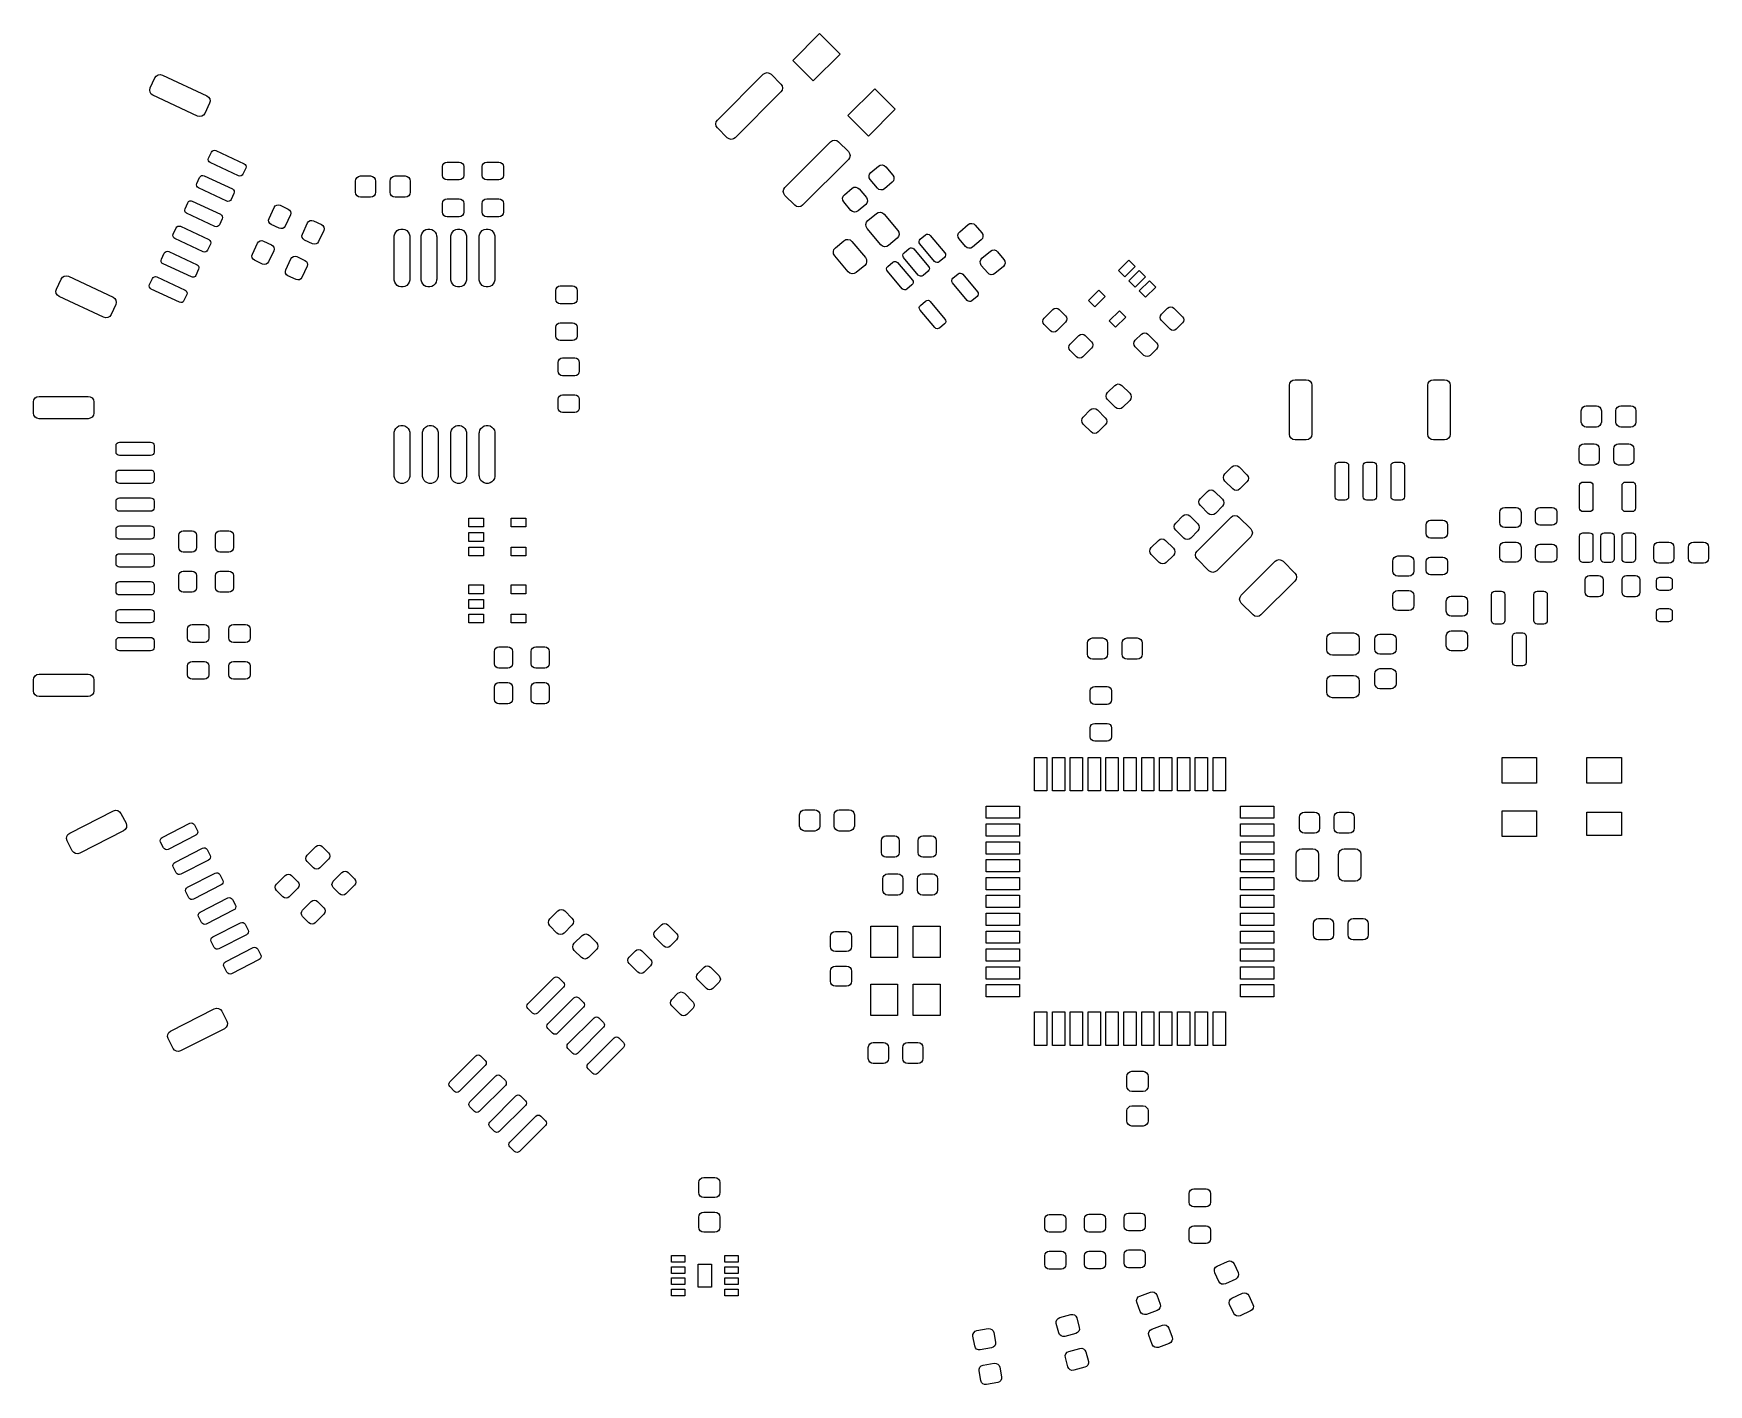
# Model space of a CAD drawing. Extents: x -1.52 to 1.43, y -1.47 to 0.92.
import ezdxf

# ---------------------------------------------------------------- set-up
doc = ezdxf.new("R2010")
doc.units = 0
doc.header["$MEASUREMENT"] = 0
doc.layers.add('BLACK', color=7, linetype='CONTINUOUS')

msp = doc.modelspace()

# ---------------------------------------------------------------- linework, layer by layer
at = {"layer": 'BLACK', "linetype": 'CONTINUOUS'}
for p, q in [((-0.1835, 0.8684), (-0.1362, 0.9158)), ((-0.1362, 0.9158), (-0.1, 0.8796)), ((-0.1473, 0.8323), (-0.1835, 0.8684)), ((-0.1, 0.8796), (-0.1473, 0.8323)), ((-1.3169, 0.8198), (-1.3086, 0.8377)), ((-1.3086, 0.8377), (-1.3063, 0.8408)), ((-1.3063, 0.8408), (-1.3031, 0.8427)), ((-1.3031, 0.8427), (-1.2993, 0.8433)), ((-1.2993, 0.8433), (-1.2955, 0.8424)), ((-1.2955, 0.8424), (-1.217, 0.8058)), ((-0.3163, 0.7631), (-0.2356, 0.8439)), ((-0.2356, 0.8439), (-0.2324, 0.846)), ((-0.2324, 0.846), (-0.2286, 0.8468)), ((-0.2286, 0.8468), (-0.2249, 0.846)), ((-0.2249, 0.846), (-0.2217, 0.8439)), ((-0.2217, 0.8439), (-0.2043, 0.8265)), ((-1.3178, 0.8161), (-1.3169, 0.8198)), ((-1.3173, 0.8123), (-1.3178, 0.8161)), ((-1.3153, 0.809), (-1.3173, 0.8123)), ((-1.3122, 0.8067), (-1.3153, 0.809)), ((-1.2337, 0.7701), (-1.3122, 0.8067)), ((-1.217, 0.8058), (-1.2139, 0.8035)), ((-1.2139, 0.8035), (-1.2119, 0.8003)), ((-1.2119, 0.8003), (-1.2114, 0.7965)), ((-0.2043, 0.8126), (-0.285, 0.7318)), ((-0.2043, 0.8265), (-0.2021, 0.8233)), ((-0.2021, 0.8158), (-0.2043, 0.8126)), ((-0.2021, 0.8233), (-0.2014, 0.8195)), ((-0.2014, 0.8195), (-0.2021, 0.8158)), ((-0.0861, 0.771), (-0.0387, 0.8183)), ((-0.0387, 0.8183), (-0.0025, 0.7821)), ((-1.2299, 0.7692), (-1.2337, 0.7701)), ((-1.2261, 0.7698), (-1.2299, 0.7692)), ((-1.2229, 0.7718), (-1.2261, 0.7698)), ((-1.2206, 0.7749), (-1.2229, 0.7718)), ((-1.2123, 0.7927), (-1.2206, 0.7749)), ((-1.2114, 0.7965), (-1.2123, 0.7927)), ((-0.0499, 0.7348), (-0.0861, 0.771)), ((-0.0025, 0.7821), (-0.0499, 0.7348)), ((-0.3192, 0.7562), (-0.3185, 0.76)), ((-0.3185, 0.7524), (-0.3192, 0.7562)), ((-0.3185, 0.76), (-0.3163, 0.7631)), ((-0.3163, 0.7492), (-0.3185, 0.7524)), ((-0.2989, 0.7318), (-0.3163, 0.7492)), ((-1.2077, 0.7084), (-1.2057, 0.7096)), ((-1.2057, 0.7096), (-1.2034, 0.7099)), ((-1.2034, 0.7099), (-1.2012, 0.7094)), ((-1.2012, 0.7094), (-1.1512, 0.6861)), ((-0.2957, 0.7297), (-0.2989, 0.7318)), ((-0.292, 0.7289), (-0.2957, 0.7297)), ((-0.2882, 0.7297), (-0.292, 0.7289)), ((-0.285, 0.7318), (-0.2882, 0.7297)), ((-0.1973, 0.6441), (-0.1166, 0.7249)), ((-0.1166, 0.7249), (-0.1134, 0.727)), ((-0.1134, 0.727), (-0.1096, 0.7277)), ((-0.1096, 0.7277), (-0.1058, 0.727)), ((-0.1058, 0.727), (-0.1027, 0.7249)), ((-0.1027, 0.7249), (-0.0853, 0.7075)), ((-1.2146, 0.6936), (-1.214, 0.6958)), ((-1.2142, 0.6913), (-1.2146, 0.6936)), ((-1.213, 0.6893), (-1.2142, 0.6913)), ((-1.214, 0.6958), (-1.209, 0.7065)), ((-1.2112, 0.688), (-1.213, 0.6893)), ((-1.1612, 0.6647), (-1.2112, 0.688)), ((-1.209, 0.7065), (-1.2077, 0.7084)), ((-1.1512, 0.6861), (-1.1494, 0.6847)), ((-1.1494, 0.6847), (-1.1482, 0.6827)), ((-1.1478, 0.6805), (-1.1484, 0.6782)), ((-1.1482, 0.6827), (-1.1478, 0.6805)), ((-0.8013, 0.6811), (-0.8007, 0.6841)), ((-0.8013, 0.6654), (-0.8013, 0.6811)), ((-0.8007, 0.6841), (-0.799, 0.6867)), ((-0.799, 0.6867), (-0.7964, 0.6884)), ((-0.7964, 0.6884), (-0.7934, 0.689)), ((-0.7934, 0.689), (-0.7718, 0.689)), ((-0.7718, 0.689), (-0.7688, 0.6884)), ((-0.7688, 0.6884), (-0.7662, 0.6867)), ((-0.7662, 0.6867), (-0.7645, 0.6841)), ((-0.7645, 0.6841), (-0.7639, 0.6811)), ((-0.7639, 0.6811), (-0.7639, 0.6654)), ((-0.7313, 0.6811), (-0.7307, 0.6841)), ((-0.7313, 0.6654), (-0.7313, 0.6811)), ((-0.7307, 0.6841), (-0.729, 0.6867)), ((-0.729, 0.6867), (-0.7264, 0.6884)), ((-0.7264, 0.6884), (-0.7234, 0.689)), ((-0.7234, 0.689), (-0.7018, 0.689)), ((-0.7018, 0.689), (-0.6988, 0.6884)), ((-0.6988, 0.6884), (-0.6962, 0.6867)), ((-0.6962, 0.6867), (-0.6945, 0.6841)), ((-0.6945, 0.6841), (-0.6939, 0.6811)), ((-0.6939, 0.6811), (-0.6939, 0.6654)), ((-0.0853, 0.6935), (-0.166, 0.6128)), ((-0.0853, 0.7075), (-0.0831, 0.7043)), ((-0.0831, 0.6967), (-0.0853, 0.6935)), ((-0.0831, 0.7043), (-0.0824, 0.7005)), ((-0.0824, 0.7005), (-0.0831, 0.6967)), ((-0.0456, 0.6705), (-0.032, 0.6819)), ((-0.032, 0.6819), (-0.029, 0.6836)), ((-0.029, 0.6836), (-0.0256, 0.684)), ((-0.0256, 0.684), (-0.0222, 0.683)), ((-0.0222, 0.683), (-0.0195, 0.6808)), ((-0.0195, 0.6808), (-0.0069, 0.6658)), ((-1.2354, 0.649), (-1.2348, 0.6512)), ((-1.2348, 0.6512), (-1.2298, 0.6619)), ((-1.2298, 0.6619), (-1.2285, 0.6638)), ((-1.2285, 0.6638), (-1.2265, 0.665)), ((-1.2265, 0.665), (-1.2242, 0.6653)), ((-1.2242, 0.6653), (-1.222, 0.6648)), ((-1.222, 0.6648), (-1.172, 0.6415)), ((-1.159, 0.6641), (-1.1612, 0.6647)), ((-1.1567, 0.6645), (-1.159, 0.6641)), ((-1.1547, 0.6657), (-1.1567, 0.6645)), ((-1.1534, 0.6675), (-1.1547, 0.6657)), ((-1.1484, 0.6782), (-1.1534, 0.6675)), ((-0.9547, 0.6555), (-0.9541, 0.6589)), ((-0.9547, 0.6358), (-0.9547, 0.6555)), ((-0.9541, 0.6589), (-0.9521, 0.6618)), ((-0.9521, 0.6618), (-0.9493, 0.6637)), ((-0.9493, 0.6637), (-0.9459, 0.6644)), ((-0.9459, 0.6644), (-0.9281, 0.6644)), ((-0.9281, 0.6644), (-0.9248, 0.6637)), ((-0.9248, 0.6637), (-0.9219, 0.6618)), ((-0.9219, 0.6618), (-0.92, 0.6589)), ((-0.92, 0.6589), (-0.9193, 0.6555)), ((-0.9193, 0.6555), (-0.9193, 0.6358)), ((-0.8937, 0.6555), (-0.893, 0.6589)), ((-0.8937, 0.6358), (-0.8937, 0.6555)), ((-0.893, 0.6589), (-0.8911, 0.6618)), ((-0.8911, 0.6618), (-0.8882, 0.6637)), ((-0.8882, 0.6637), (-0.8848, 0.6644)), ((-0.8848, 0.6644), (-0.8671, 0.6644)), ((-0.8671, 0.6644), (-0.8637, 0.6637)), ((-0.8637, 0.6637), (-0.8609, 0.6618)), ((-0.8609, 0.6618), (-0.8589, 0.6589)), ((-0.8589, 0.6589), (-0.8583, 0.6555)), ((-0.8583, 0.6555), (-0.8583, 0.6358)), ((-0.8007, 0.6623), (-0.8013, 0.6654)), ((-0.799, 0.6598), (-0.8007, 0.6623)), ((-0.7964, 0.6581), (-0.799, 0.6598)), ((-0.7934, 0.6575), (-0.7964, 0.6581)), ((-0.7718, 0.6575), (-0.7934, 0.6575)), ((-0.7688, 0.6581), (-0.7718, 0.6575)), ((-0.7662, 0.6598), (-0.7688, 0.6581)), ((-0.7645, 0.6623), (-0.7662, 0.6598)), ((-0.7639, 0.6654), (-0.7645, 0.6623)), ((-0.7307, 0.6623), (-0.7313, 0.6654)), ((-0.729, 0.6598), (-0.7307, 0.6623)), ((-0.7264, 0.6581), (-0.729, 0.6598)), ((-0.7234, 0.6575), (-0.7264, 0.6581)), ((-0.7018, 0.6575), (-0.7234, 0.6575)), ((-0.6988, 0.6581), (-0.7018, 0.6575)), ((-0.6962, 0.6598), (-0.6988, 0.6581)), ((-0.6945, 0.6623), (-0.6962, 0.6598)), ((-0.6939, 0.6654), (-0.6945, 0.6623)), ((-0.0487, 0.6645), (-0.0478, 0.6678)), ((-0.0484, 0.6611), (-0.0487, 0.6645)), ((-0.0467, 0.6581), (-0.0484, 0.6611)), ((-0.0478, 0.6678), (-0.0456, 0.6705)), ((-0.034, 0.643), (-0.0467, 0.6581)), ((-0.008, 0.6533), (-0.0216, 0.6419)), ((-0.0058, 0.656), (-0.008, 0.6533)), ((-0.0069, 0.6658), (-0.0052, 0.6627)), ((-0.0049, 0.6593), (-0.0058, 0.656)), ((-0.0052, 0.6627), (-0.0049, 0.6593)), ((-1.2473, 0.6204), (-1.245, 0.6207)), ((-1.245, 0.6207), (-1.2428, 0.6202)), ((-1.235, 0.6467), (-1.2354, 0.649)), ((-1.2338, 0.6447), (-1.235, 0.6467)), ((-1.232, 0.6434), (-1.2338, 0.6447)), ((-1.182, 0.6201), (-1.232, 0.6434)), ((-1.1755, 0.6211), (-1.1775, 0.6199)), ((-1.1742, 0.6229), (-1.1755, 0.6211)), ((-1.1692, 0.6336), (-1.1742, 0.6229)), ((-1.172, 0.6415), (-1.1702, 0.6401)), ((-1.1702, 0.6401), (-1.169, 0.6381)), ((-1.1686, 0.6359), (-1.1692, 0.6336)), ((-1.169, 0.6381), (-1.1686, 0.6359)), ((-0.9541, 0.6324), (-0.9547, 0.6358)), ((-0.9521, 0.6296), (-0.9541, 0.6324)), ((-0.9493, 0.6276), (-0.9521, 0.6296)), ((-0.9459, 0.627), (-0.9493, 0.6276)), ((-0.9281, 0.627), (-0.9459, 0.627)), ((-0.9248, 0.6276), (-0.9281, 0.627)), ((-0.9219, 0.6296), (-0.9248, 0.6276)), ((-0.92, 0.6324), (-0.9219, 0.6296)), ((-0.9193, 0.6358), (-0.92, 0.6324)), ((-0.893, 0.6324), (-0.8937, 0.6358)), ((-0.8911, 0.6296), (-0.893, 0.6324)), ((-0.8882, 0.6276), (-0.8911, 0.6296)), ((-0.8848, 0.627), (-0.8882, 0.6276)), ((-0.8671, 0.627), (-0.8848, 0.627)), ((-0.8637, 0.6276), (-0.8671, 0.627)), ((-0.8609, 0.6296), (-0.8637, 0.6276)), ((-0.8589, 0.6324), (-0.8609, 0.6296)), ((-0.8583, 0.6358), (-0.8589, 0.6324)), ((-0.8007, 0.6192), (-0.799, 0.6217)), ((-0.799, 0.6217), (-0.7964, 0.6234)), ((-0.7964, 0.6234), (-0.7934, 0.624)), ((-0.7934, 0.624), (-0.7718, 0.624)), ((-0.7718, 0.624), (-0.7688, 0.6234)), ((-0.7688, 0.6234), (-0.7662, 0.6217)), ((-0.7662, 0.6217), (-0.7645, 0.6192)), ((-0.7307, 0.6192), (-0.729, 0.6217)), ((-0.729, 0.6217), (-0.7264, 0.6234)), ((-0.7264, 0.6234), (-0.7234, 0.624)), ((-0.7234, 0.624), (-0.7018, 0.624)), ((-0.7018, 0.624), (-0.6988, 0.6234)), ((-0.6988, 0.6234), (-0.6962, 0.6217)), ((-0.6962, 0.6217), (-0.6945, 0.6192)), ((-0.2002, 0.6372), (-0.1994, 0.6409)), ((-0.1994, 0.6334), (-0.2002, 0.6372)), ((-0.1994, 0.6409), (-0.1973, 0.6441)), ((-0.1973, 0.6302), (-0.1994, 0.6334)), ((-0.1799, 0.6128), (-0.1973, 0.6302)), ((-0.0955, 0.6253), (-0.0945, 0.6286)), ((-0.0951, 0.6219), (-0.0955, 0.6253)), ((-0.0934, 0.6188), (-0.0951, 0.6219)), ((-0.0945, 0.6286), (-0.0923, 0.6313)), ((-0.0923, 0.6313), (-0.0788, 0.6427)), ((-0.0788, 0.6427), (-0.0757, 0.6444)), ((-0.0757, 0.6444), (-0.0723, 0.6447)), ((-0.0723, 0.6447), (-0.069, 0.6438)), ((-0.069, 0.6438), (-0.0663, 0.6416)), ((-0.0663, 0.6416), (-0.0536, 0.6265)), ((-0.0536, 0.6265), (-0.052, 0.6235)), ((-0.052, 0.6235), (-0.0516, 0.6201)), ((-0.0313, 0.6408), (-0.034, 0.643)), ((-0.028, 0.6398), (-0.0313, 0.6408)), ((-0.0246, 0.6402), (-0.028, 0.6398)), ((-0.0216, 0.6419), (-0.0246, 0.6402)), ((-1.2562, 0.6044), (-1.2556, 0.6066)), ((-1.2558, 0.6021), (-1.2562, 0.6044)), ((-1.2546, 0.6001), (-1.2558, 0.6021)), ((-1.2556, 0.6066), (-1.2506, 0.6173)), ((-1.2528, 0.5988), (-1.2546, 0.6001)), ((-1.2028, 0.5755), (-1.2528, 0.5988)), ((-1.2506, 0.6173), (-1.2493, 0.6192)), ((-1.2493, 0.6192), (-1.2473, 0.6204)), ((-1.2428, 0.6202), (-1.1928, 0.5969)), ((-1.1928, 0.5969), (-1.191, 0.5955)), ((-1.191, 0.5955), (-1.1898, 0.5935)), ((-1.1894, 0.5913), (-1.19, 0.589)), ((-1.1898, 0.5935), (-1.1894, 0.5913)), ((-1.1798, 0.6195), (-1.182, 0.6201)), ((-1.1775, 0.6199), (-1.1798, 0.6195)), ((-1.1074, 0.5894), (-1.0983, 0.609)), ((-1.0983, 0.609), (-1.0965, 0.6115)), ((-1.0965, 0.6115), (-1.0938, 0.6131)), ((-1.0938, 0.6131), (-1.0908, 0.6135)), ((-1.0908, 0.6135), (-1.0878, 0.6128)), ((-1.0878, 0.6128), (-1.0735, 0.6061)), ((-1.0697, 0.5957), (-1.0789, 0.5761)), ((-1.0735, 0.6061), (-1.0711, 0.6043)), ((-1.0711, 0.6043), (-1.0695, 0.6017)), ((-1.069, 0.5987), (-1.0697, 0.5957)), ((-1.0695, 0.6017), (-1.069, 0.5987)), ((-0.8013, 0.6161), (-0.8007, 0.6192)), ((-0.8013, 0.6004), (-0.8013, 0.6161)), ((-0.8007, 0.5974), (-0.8013, 0.6004)), ((-0.799, 0.5948), (-0.8007, 0.5974)), ((-0.7964, 0.5931), (-0.799, 0.5948)), ((-0.7934, 0.5925), (-0.7964, 0.5931)), ((-0.7718, 0.5925), (-0.7934, 0.5925)), ((-0.7688, 0.5931), (-0.7718, 0.5925)), ((-0.7662, 0.5948), (-0.7688, 0.5931)), ((-0.7645, 0.5974), (-0.7662, 0.5948)), ((-0.7645, 0.6192), (-0.7639, 0.6161)), ((-0.7639, 0.6004), (-0.7645, 0.5974)), ((-0.7639, 0.6161), (-0.7639, 0.6004)), ((-0.7313, 0.6161), (-0.7307, 0.6192)), ((-0.7313, 0.6004), (-0.7313, 0.6161)), ((-0.7307, 0.5974), (-0.7313, 0.6004)), ((-0.729, 0.5948), (-0.7307, 0.5974)), ((-0.7264, 0.5931), (-0.729, 0.5948)), ((-0.7234, 0.5925), (-0.7264, 0.5931)), ((-0.7018, 0.5925), (-0.7234, 0.5925)), ((-0.6988, 0.5931), (-0.7018, 0.5925)), ((-0.6962, 0.5948), (-0.6988, 0.5931)), ((-0.6945, 0.5974), (-0.6962, 0.5948)), ((-0.6945, 0.6192), (-0.6939, 0.6161)), ((-0.6939, 0.6004), (-0.6945, 0.5974)), ((-0.6939, 0.6161), (-0.6939, 0.6004)), ((-0.1767, 0.6107), (-0.1799, 0.6128)), ((-0.1729, 0.6099), (-0.1767, 0.6107)), ((-0.1692, 0.6107), (-0.1729, 0.6099)), ((-0.166, 0.6128), (-0.1692, 0.6107)), ((-0.0808, 0.6038), (-0.0934, 0.6188)), ((-0.0781, 0.6016), (-0.0808, 0.6038)), ((-0.0748, 0.6006), (-0.0781, 0.6016)), ((-0.0713, 0.601), (-0.0748, 0.6006)), ((-0.0683, 0.6027), (-0.0713, 0.601)), ((-0.0547, 0.614), (-0.0683, 0.6027)), ((-0.0526, 0.6167), (-0.0547, 0.614)), ((-0.0516, 0.6201), (-0.0526, 0.6167)), ((-0.051, 0.5857), (-0.0359, 0.5984)), ((-0.0359, 0.5984), (-0.0326, 0.6002)), ((-0.0326, 0.6002), (-0.0287, 0.6006)), ((-0.0287, 0.6006), (-0.0251, 0.5996)), ((-0.0251, 0.5996), (-0.0221, 0.5972)), ((-0.0221, 0.5972), (0.002, 0.5685)), ((-1.277, 0.5598), (-1.2764, 0.562)), ((-1.2764, 0.562), (-1.2714, 0.5727)), ((-1.2714, 0.5727), (-1.2701, 0.5746)), ((-1.2701, 0.5746), (-1.2681, 0.5758)), ((-1.2681, 0.5758), (-1.2658, 0.5761)), ((-1.2658, 0.5761), (-1.2636, 0.5756)), ((-1.2636, 0.5756), (-1.2136, 0.5523)), ((-1.2006, 0.5749), (-1.2028, 0.5755)), ((-1.1983, 0.5753), (-1.2006, 0.5749)), ((-1.1963, 0.5765), (-1.1983, 0.5753)), ((-1.195, 0.5783), (-1.1963, 0.5765)), ((-1.19, 0.589), (-1.195, 0.5783)), ((-1.1082, 0.5864), (-1.1074, 0.5894)), ((-1.1077, 0.5833), (-1.1082, 0.5864)), ((-1.1061, 0.5807), (-1.1077, 0.5833)), ((-1.1036, 0.5789), (-1.1061, 0.5807)), ((-1.0893, 0.5722), (-1.1036, 0.5789)), ((-1.0864, 0.5715), (-1.0893, 0.5722)), ((-1.0833, 0.572), (-1.0864, 0.5715)), ((-1.0807, 0.5736), (-1.0833, 0.572)), ((-1.0789, 0.5761), (-1.0807, 0.5736)), ((-1.0493, 0.5589), (-1.0486, 0.5619)), ((-1.0486, 0.5619), (-1.0394, 0.5815)), ((-1.0394, 0.5815), (-1.0376, 0.584)), ((-1.0376, 0.584), (-1.035, 0.5856)), ((-1.035, 0.5856), (-1.0319, 0.5861)), ((-1.0319, 0.5861), (-1.0289, 0.5853)), ((-1.0289, 0.5853), (-1.0147, 0.5787)), ((-1.0109, 0.5682), (-1.02, 0.5486)), ((-1.0147, 0.5787), (-1.0122, 0.5769)), ((-1.0122, 0.5769), (-1.0106, 0.5742)), ((-1.0101, 0.5712), (-1.0109, 0.5682)), ((-1.0106, 0.5742), (-1.0101, 0.5712)), ((-0.8865, 0.5589), (-0.8856, 0.5624)), ((-0.8856, 0.5624), (-0.8838, 0.5655)), ((-0.8838, 0.5655), (-0.8812, 0.568)), ((-0.8812, 0.568), (-0.8781, 0.5698)), ((-0.8781, 0.5698), (-0.8746, 0.5707)), ((-0.8746, 0.5707), (-0.871, 0.5707)), ((-0.871, 0.5707), (-0.8676, 0.5698)), ((-0.8676, 0.5698), (-0.8644, 0.568)), ((-0.8644, 0.568), (-0.8619, 0.5655)), ((-0.8619, 0.5655), (-0.8601, 0.5624)), ((-0.8601, 0.5624), (-0.8592, 0.5589)), ((-0.8391, 0.5589), (-0.8381, 0.5624)), ((-0.8381, 0.5624), (-0.8363, 0.5655)), ((-0.8363, 0.5655), (-0.8338, 0.568)), ((-0.8338, 0.568), (-0.8307, 0.5698)), ((-0.8307, 0.5698), (-0.8272, 0.5707)), ((-0.8272, 0.5707), (-0.8236, 0.5707)), ((-0.8236, 0.5707), (-0.8201, 0.5698)), ((-0.8201, 0.5698), (-0.817, 0.568)), ((-0.817, 0.568), (-0.8145, 0.5655)), ((-0.8145, 0.5655), (-0.8127, 0.5624)), ((-0.8127, 0.5624), (-0.8117, 0.5589)), ((-0.7865, 0.5589), (-0.7856, 0.5624)), ((-0.7856, 0.5624), (-0.7838, 0.5655)), ((-0.7838, 0.5655), (-0.7812, 0.568)), ((-0.7812, 0.568), (-0.7781, 0.5698)), ((-0.7781, 0.5698), (-0.7746, 0.5707)), ((-0.7746, 0.5707), (-0.771, 0.5707)), ((-0.771, 0.5707), (-0.7676, 0.5698)), ((-0.7676, 0.5698), (-0.7644, 0.568)), ((-0.7644, 0.568), (-0.7619, 0.5655)), ((-0.7619, 0.5655), (-0.7601, 0.5624)), ((-0.7601, 0.5624), (-0.7592, 0.5589)), ((-0.7365, 0.5589), (-0.7356, 0.5624)), ((-0.7356, 0.5624), (-0.7338, 0.5655)), ((-0.7338, 0.5655), (-0.7312, 0.568)), ((-0.7312, 0.568), (-0.7281, 0.5698)), ((-0.7281, 0.5698), (-0.7246, 0.5707)), ((-0.7246, 0.5707), (-0.721, 0.5707)), ((-0.721, 0.5707), (-0.7176, 0.5698)), ((-0.7176, 0.5698), (-0.7144, 0.568)), ((-0.7144, 0.568), (-0.7119, 0.5655)), ((-0.7119, 0.5655), (-0.7101, 0.5624)), ((-0.7101, 0.5624), (-0.7092, 0.5589)), ((-0.0545, 0.579), (-0.0534, 0.5827)), ((-0.0541, 0.5752), (-0.0545, 0.579)), ((-0.0522, 0.5719), (-0.0541, 0.5752)), ((-0.0534, 0.5827), (-0.051, 0.5857)), ((-0.0282, 0.5432), (-0.0522, 0.5719)), ((0.002, 0.5685), (0.0038, 0.5651)), ((0.0038, 0.5651), (0.0042, 0.5613)), ((0.0506, 0.5605), (0.0526, 0.5616)), ((0.0526, 0.5616), (0.0549, 0.5618)), ((0.0549, 0.5618), (0.0571, 0.5612)), ((0.1079, 0.56), (0.1089, 0.5634)), ((0.1089, 0.5634), (0.1111, 0.5661)), ((0.1111, 0.5661), (0.1261, 0.5787)), ((0.1261, 0.5787), (0.1292, 0.5804)), ((0.1292, 0.5804), (0.1326, 0.5807)), ((0.1326, 0.5807), (0.1359, 0.5798)), ((0.1359, 0.5798), (0.1386, 0.5776)), ((0.1386, 0.5776), (0.15, 0.564)), ((0.15, 0.564), (0.1517, 0.561)), ((-1.2766, 0.5575), (-1.277, 0.5598)), ((-1.2754, 0.5555), (-1.2766, 0.5575)), ((-1.2736, 0.5542), (-1.2754, 0.5555)), ((-1.2236, 0.5309), (-1.2736, 0.5542)), ((-1.2158, 0.5337), (-1.2171, 0.5319)), ((-1.2108, 0.5444), (-1.2158, 0.5337)), ((-1.2136, 0.5523), (-1.2118, 0.5509)), ((-1.2118, 0.5509), (-1.2106, 0.5489)), ((-1.2102, 0.5467), (-1.2108, 0.5444)), ((-1.2106, 0.5489), (-1.2102, 0.5467)), ((-1.1368, 0.5263), (-1.1276, 0.5459)), ((-1.1276, 0.5459), (-1.1258, 0.5484)), ((-1.1258, 0.5484), (-1.1232, 0.55)), ((-1.1232, 0.55), (-1.1201, 0.5504)), ((-1.1201, 0.5504), (-1.1172, 0.5497)), ((-1.1172, 0.5497), (-1.1029, 0.543)), ((-1.0991, 0.5326), (-1.1082, 0.513)), ((-1.1029, 0.543), (-1.1004, 0.5412)), ((-1.1004, 0.5412), (-1.0988, 0.5386)), ((-1.0984, 0.5356), (-1.0991, 0.5326)), ((-1.0988, 0.5386), (-1.0984, 0.5356)), ((-1.0488, 0.5559), (-1.0493, 0.5589)), ((-1.0472, 0.5533), (-1.0488, 0.5559)), ((-1.0447, 0.5514), (-1.0472, 0.5533)), ((-1.0305, 0.5448), (-1.0447, 0.5514)), ((-1.0275, 0.5441), (-1.0305, 0.5448)), ((-1.0245, 0.5445), (-1.0275, 0.5441)), ((-1.0218, 0.5461), (-1.0245, 0.5445)), ((-1.02, 0.5486), (-1.0218, 0.5461)), ((-0.8866, 0.5571), (-0.8865, 0.5589)), ((-0.8866, 0.4823), (-0.8866, 0.5571)), ((-0.8592, 0.5589), (-0.8591, 0.5571)), ((-0.8591, 0.5571), (-0.8591, 0.4823)), ((-0.8392, 0.5571), (-0.8391, 0.5589)), ((-0.8392, 0.4823), (-0.8392, 0.5571)), ((-0.8117, 0.5589), (-0.8116, 0.5571)), ((-0.8116, 0.5571), (-0.8116, 0.4823)), ((-0.7866, 0.5571), (-0.7865, 0.5589)), ((-0.7866, 0.4823), (-0.7866, 0.5571)), ((-0.7592, 0.5589), (-0.7591, 0.5571)), ((-0.7591, 0.5571), (-0.7591, 0.4823)), ((-0.7366, 0.5571), (-0.7365, 0.5589)), ((-0.7366, 0.4823), (-0.7366, 0.5571)), ((-0.7092, 0.5589), (-0.7091, 0.5571)), ((-0.7091, 0.5571), (-0.7091, 0.4823)), ((-0.1118, 0.531), (-0.1107, 0.5346)), ((-0.1107, 0.5346), (-0.1083, 0.5376)), ((-0.1083, 0.5376), (-0.0932, 0.5503)), ((-0.0932, 0.5503), (-0.0899, 0.5521)), ((-0.0899, 0.5521), (-0.086, 0.5526)), ((-0.086, 0.5526), (-0.0824, 0.5515)), ((-0.0824, 0.5515), (-0.0794, 0.5491)), ((-0.0794, 0.5491), (-0.0553, 0.5204)), ((-0.0252, 0.5408), (-0.0282, 0.5432)), ((-0.0215, 0.5397), (-0.0252, 0.5408)), ((-0.0177, 0.5401), (-0.0215, 0.5397)), ((-0.0143, 0.542), (-0.0177, 0.5401)), ((0.0008, 0.5546), (-0.0143, 0.542)), ((0.0032, 0.5576), (0.0008, 0.5546)), ((0.0042, 0.5613), (0.0032, 0.5576)), ((0.0129, 0.5288), (0.022, 0.5364)), ((0.022, 0.5364), (0.024, 0.5375)), ((0.024, 0.5375), (0.0263, 0.5378)), ((0.0263, 0.5378), (0.0285, 0.5371)), ((0.0285, 0.5371), (0.0303, 0.5357)), ((0.0303, 0.5357), (0.0562, 0.5048)), ((0.0395, 0.5489), (0.0401, 0.5511)), ((0.0397, 0.5466), (0.0395, 0.5489)), ((0.0408, 0.5446), (0.0397, 0.5466)), ((0.0401, 0.5511), (0.0416, 0.5529)), ((0.0668, 0.5136), (0.0408, 0.5446)), ((0.0416, 0.5529), (0.0506, 0.5605)), ((0.0571, 0.5612), (0.0589, 0.5597)), ((0.0589, 0.5597), (0.0849, 0.5288)), ((0.1083, 0.5566), (0.1079, 0.56)), ((0.11, 0.5536), (0.1083, 0.5566)), ((0.1214, 0.54), (0.11, 0.5536)), ((0.1241, 0.5378), (0.1214, 0.54)), ((0.1274, 0.5369), (0.1241, 0.5378)), ((0.1308, 0.5372), (0.1274, 0.5369)), ((0.1338, 0.5389), (0.1308, 0.5372)), ((0.1489, 0.5516), (0.1338, 0.5389)), ((0.1511, 0.5543), (0.1489, 0.5516)), ((0.1503, 0.5193), (0.1654, 0.532)), ((0.1521, 0.5576), (0.1511, 0.5543)), ((0.1517, 0.561), (0.1521, 0.5576)), ((0.1654, 0.532), (0.1684, 0.5336)), ((0.1684, 0.5336), (0.1718, 0.534)), ((0.1718, 0.534), (0.1752, 0.533)), ((0.1752, 0.533), (0.1779, 0.5309)), ((-1.2978, 0.5152), (-1.2972, 0.5174)), ((-1.2974, 0.5129), (-1.2978, 0.5152)), ((-1.2962, 0.5109), (-1.2974, 0.5129)), ((-1.2972, 0.5174), (-1.2922, 0.5281)), ((-1.2944, 0.5096), (-1.2962, 0.5109)), ((-1.2444, 0.4863), (-1.2944, 0.5096)), ((-1.2922, 0.5281), (-1.2909, 0.53)), ((-1.2909, 0.53), (-1.2889, 0.5312)), ((-1.2889, 0.5312), (-1.2866, 0.5315)), ((-1.2866, 0.5315), (-1.2844, 0.531)), ((-1.2844, 0.531), (-1.2344, 0.5077)), ((-1.2344, 0.5077), (-1.2326, 0.5063)), ((-1.2326, 0.5063), (-1.2314, 0.5043)), ((-1.2314, 0.5043), (-1.231, 0.5021)), ((-1.2214, 0.5303), (-1.2236, 0.5309)), ((-1.2191, 0.5307), (-1.2214, 0.5303)), ((-1.2171, 0.5319), (-1.2191, 0.5307)), ((-1.1375, 0.5233), (-1.1368, 0.5263)), ((-1.137, 0.5202), (-1.1375, 0.5233)), ((-1.1354, 0.5176), (-1.137, 0.5202)), ((-1.133, 0.5158), (-1.1354, 0.5176)), ((-1.1187, 0.5091), (-1.133, 0.5158)), ((-1.1157, 0.5084), (-1.1187, 0.5091)), ((-1.1127, 0.5089), (-1.1157, 0.5084)), ((-1.11, 0.5105), (-1.1127, 0.5089)), ((-1.1082, 0.513), (-1.11, 0.5105)), ((-1.0779, 0.4988), (-1.0688, 0.5184)), ((-1.0688, 0.5184), (-1.0669, 0.5209)), ((-1.0669, 0.5209), (-1.0643, 0.5225)), ((-1.0643, 0.5225), (-1.0613, 0.523)), ((-1.0613, 0.523), (-1.0583, 0.5222)), ((-1.0583, 0.5222), (-1.044, 0.5156)), ((-1.0402, 0.5051), (-1.0494, 0.4855)), ((-1.044, 0.5156), (-1.0415, 0.5138)), ((-1.0415, 0.5138), (-1.0399, 0.5111)), ((-1.0395, 0.5081), (-1.0402, 0.5051)), ((-1.0399, 0.5111), (-1.0395, 0.5081)), ((-0.1114, 0.5271), (-0.1118, 0.531)), ((-0.1095, 0.5238), (-0.1114, 0.5271)), ((-0.0855, 0.4951), (-0.1095, 0.5238)), ((-0.0565, 0.5066), (-0.0716, 0.4939)), ((-0.0541, 0.5096), (-0.0565, 0.5066)), ((-0.0553, 0.5204), (-0.0535, 0.5171)), ((-0.0531, 0.5132), (-0.0541, 0.5096)), ((-0.0535, 0.5171), (-0.0531, 0.5132)), ((-0.0178, 0.5008), (-0.0172, 0.503)), ((-0.0172, 0.503), (-0.0157, 0.5048)), ((-0.0157, 0.5048), (-0.0067, 0.5124)), ((-0.0067, 0.5124), (-0.0047, 0.5135)), ((-0.0047, 0.5135), (-0.0024, 0.5137)), ((-0.0024, 0.5137), (-0.0002, 0.5131)), ((-0.0002, 0.5131), (0.0016, 0.5117)), ((0.0016, 0.5117), (0.0276, 0.4807)), ((0.0108, 0.5248), (0.0115, 0.527)), ((0.0111, 0.5225), (0.0108, 0.5248)), ((0.0122, 0.5205), (0.0111, 0.5225)), ((0.0115, 0.527), (0.0129, 0.5288)), ((0.0381, 0.4896), (0.0122, 0.5205)), ((0.0562, 0.5048), (0.0573, 0.5028)), ((0.0573, 0.5028), (0.0576, 0.5005)), ((0.0686, 0.5122), (0.0668, 0.5136)), ((0.0708, 0.5116), (0.0686, 0.5122)), ((0.0731, 0.5118), (0.0708, 0.5116)), ((0.0751, 0.5129), (0.0731, 0.5118)), ((0.0841, 0.5205), (0.0751, 0.5129)), ((0.0856, 0.5223), (0.0841, 0.5205)), ((0.0849, 0.5288), (0.086, 0.5268)), ((0.0862, 0.5245), (0.0856, 0.5223)), ((0.086, 0.5268), (0.0862, 0.5245)), ((0.1472, 0.5133), (0.1481, 0.5166)), ((0.1475, 0.5099), (0.1472, 0.5133)), ((0.1492, 0.5068), (0.1475, 0.5099)), ((0.1481, 0.5166), (0.1503, 0.5193)), ((0.1606, 0.4933), (0.1492, 0.5068)), ((0.1881, 0.5048), (0.1731, 0.4922)), ((0.1779, 0.5309), (0.1892, 0.5173)), ((0.1903, 0.5075), (0.1881, 0.5048)), ((0.1892, 0.5173), (0.1909, 0.5143)), ((0.1913, 0.5108), (0.1903, 0.5075)), ((0.1909, 0.5143), (0.1913, 0.5108)), ((0.3914, 0.4978), (0.4095, 0.5159)), ((0.4206, 0.5047), (0.4025, 0.4866)), ((0.4095, 0.5159), (0.4206, 0.5047)), ((-1.4825, 0.4648), (-1.4742, 0.4826)), ((-1.4742, 0.4826), (-1.4719, 0.4857)), ((-1.4719, 0.4857), (-1.4686, 0.4877)), ((-1.4686, 0.4877), (-1.4648, 0.4883)), ((-1.4648, 0.4883), (-1.4611, 0.4874)), ((-1.4611, 0.4874), (-1.3826, 0.4508)), ((-1.3186, 0.4706), (-1.318, 0.4728)), ((-1.318, 0.4728), (-1.313, 0.4835)), ((-1.313, 0.4835), (-1.3117, 0.4854)), ((-1.3117, 0.4854), (-1.3097, 0.4866)), ((-1.3097, 0.4866), (-1.3074, 0.4869)), ((-1.3074, 0.4869), (-1.3052, 0.4864)), ((-1.3052, 0.4864), (-1.2552, 0.4631)), ((-1.2422, 0.4857), (-1.2444, 0.4863)), ((-1.2399, 0.4861), (-1.2422, 0.4857)), ((-1.2379, 0.4873), (-1.2399, 0.4861)), ((-1.2366, 0.4891), (-1.2379, 0.4873)), ((-1.2316, 0.4998), (-1.2366, 0.4891)), ((-1.231, 0.5021), (-1.2316, 0.4998)), ((-1.0786, 0.4958), (-1.0779, 0.4988)), ((-1.0782, 0.4928), (-1.0786, 0.4958)), ((-1.0766, 0.4902), (-1.0782, 0.4928)), ((-1.0741, 0.4883), (-1.0766, 0.4902)), ((-1.0598, 0.4817), (-1.0741, 0.4883)), ((-1.0568, 0.481), (-1.0598, 0.4817)), ((-1.0538, 0.4814), (-1.0568, 0.481)), ((-1.0512, 0.483), (-1.0538, 0.4814)), ((-1.0494, 0.4855), (-1.0512, 0.483)), ((-0.8865, 0.4805), (-0.8866, 0.4823)), ((-0.8856, 0.477), (-0.8865, 0.4805)), ((-0.8838, 0.4739), (-0.8856, 0.477)), ((-0.8812, 0.4714), (-0.8838, 0.4739)), ((-0.8619, 0.4739), (-0.8644, 0.4714)), ((-0.8601, 0.477), (-0.8619, 0.4739)), ((-0.8592, 0.4805), (-0.8601, 0.477)), ((-0.8591, 0.4823), (-0.8592, 0.4805)), ((-0.8391, 0.4805), (-0.8392, 0.4823)), ((-0.8381, 0.477), (-0.8391, 0.4805)), ((-0.8363, 0.4739), (-0.8381, 0.477)), ((-0.8338, 0.4714), (-0.8363, 0.4739)), ((-0.8145, 0.4739), (-0.817, 0.4714)), ((-0.8127, 0.477), (-0.8145, 0.4739)), ((-0.8117, 0.4805), (-0.8127, 0.477)), ((-0.8116, 0.4823), (-0.8117, 0.4805)), ((-0.7865, 0.4805), (-0.7866, 0.4823)), ((-0.7856, 0.477), (-0.7865, 0.4805)), ((-0.7838, 0.4739), (-0.7856, 0.477)), ((-0.7812, 0.4714), (-0.7838, 0.4739)), ((-0.7619, 0.4739), (-0.7644, 0.4714)), ((-0.7601, 0.477), (-0.7619, 0.4739)), ((-0.7592, 0.4805), (-0.7601, 0.477)), ((-0.7591, 0.4823), (-0.7592, 0.4805)), ((-0.7365, 0.4805), (-0.7366, 0.4823)), ((-0.7356, 0.477), (-0.7365, 0.4805)), ((-0.7338, 0.4739), (-0.7356, 0.477)), ((-0.7312, 0.4714), (-0.7338, 0.4739)), ((-0.7119, 0.4739), (-0.7144, 0.4714)), ((-0.7101, 0.477), (-0.7119, 0.4739)), ((-0.7092, 0.4805), (-0.7101, 0.477)), ((-0.7091, 0.4823), (-0.7092, 0.4805)), ((-0.0825, 0.4927), (-0.0855, 0.4951)), ((-0.0788, 0.4916), (-0.0825, 0.4927)), ((-0.075, 0.4921), (-0.0788, 0.4916)), ((-0.0716, 0.4939), (-0.075, 0.4921)), ((-0.0176, 0.4985), (-0.0178, 0.5008)), ((-0.0165, 0.4965), (-0.0176, 0.4985)), ((0.0095, 0.4656), (-0.0165, 0.4965)), ((0.0283, 0.4742), (0.0268, 0.4724)), ((0.0276, 0.4807), (0.0287, 0.4787)), ((0.0289, 0.4764), (0.0283, 0.4742)), ((0.0287, 0.4787), (0.0289, 0.4764)), ((0.0399, 0.4882), (0.0381, 0.4896)), ((0.0421, 0.4875), (0.0399, 0.4882)), ((0.0444, 0.4878), (0.0421, 0.4875)), ((0.0464, 0.4889), (0.0444, 0.4878)), ((0.0555, 0.4965), (0.0464, 0.4889)), ((0.0569, 0.4983), (0.0555, 0.4965)), ((0.0576, 0.5005), (0.0569, 0.4983)), ((0.0971, 0.4803), (0.0977, 0.4825)), ((0.0973, 0.478), (0.0971, 0.4803)), ((0.0984, 0.4759), (0.0973, 0.478)), ((0.0977, 0.4825), (0.0991, 0.4843)), ((0.1244, 0.445), (0.0984, 0.4759)), ((0.0991, 0.4843), (0.1082, 0.4919)), ((0.1082, 0.4919), (0.1102, 0.493)), ((0.1102, 0.493), (0.1125, 0.4932)), ((0.1125, 0.4932), (0.1147, 0.4926)), ((0.1147, 0.4926), (0.1165, 0.4911)), ((0.1165, 0.4911), (0.1424, 0.4602)), ((0.1633, 0.4911), (0.1606, 0.4933)), ((0.1666, 0.4901), (0.1633, 0.4911)), ((0.17, 0.4905), (0.1666, 0.4901)), ((0.1731, 0.4922), (0.17, 0.4905)), ((0.4025, 0.4866), (0.3914, 0.4978)), ((0.4095, 0.4797), (0.4276, 0.4978)), ((0.4206, 0.4685), (0.4095, 0.4797)), ((0.4387, 0.4866), (0.4206, 0.4685)), ((0.4276, 0.4978), (0.4387, 0.4866)), ((0.4276, 0.4616), (0.4457, 0.4797)), ((0.4457, 0.4797), (0.4568, 0.4685)), ((-1.4834, 0.4611), (-1.4825, 0.4648)), ((-1.4828, 0.4573), (-1.4834, 0.4611)), ((-1.4808, 0.454), (-1.4828, 0.4573)), ((-1.4777, 0.4517), (-1.4808, 0.454)), ((-1.3992, 0.4151), (-1.4777, 0.4517)), ((-1.3826, 0.4508), (-1.3795, 0.4485)), ((-1.3795, 0.4485), (-1.3775, 0.4452)), ((-1.3775, 0.4452), (-1.3769, 0.4414)), ((-1.3182, 0.4683), (-1.3186, 0.4706)), ((-1.317, 0.4663), (-1.3182, 0.4683)), ((-1.3152, 0.465), (-1.317, 0.4663)), ((-1.2652, 0.4417), (-1.3152, 0.465)), ((-1.2574, 0.4445), (-1.2587, 0.4427)), ((-1.2524, 0.4552), (-1.2574, 0.4445)), ((-1.2552, 0.4631), (-1.2534, 0.4617)), ((-1.2534, 0.4617), (-1.2522, 0.4597)), ((-1.2518, 0.4575), (-1.2524, 0.4552)), ((-1.2522, 0.4597), (-1.2518, 0.4575)), ((-0.8781, 0.4696), (-0.8812, 0.4714)), ((-0.8746, 0.4686), (-0.8781, 0.4696)), ((-0.871, 0.4686), (-0.8746, 0.4686)), ((-0.8676, 0.4696), (-0.871, 0.4686)), ((-0.8644, 0.4714), (-0.8676, 0.4696)), ((-0.8307, 0.4696), (-0.8338, 0.4714)), ((-0.8272, 0.4686), (-0.8307, 0.4696)), ((-0.8236, 0.4686), (-0.8272, 0.4686)), ((-0.8201, 0.4696), (-0.8236, 0.4686)), ((-0.817, 0.4714), (-0.8201, 0.4696)), ((-0.7781, 0.4696), (-0.7812, 0.4714)), ((-0.7746, 0.4686), (-0.7781, 0.4696)), ((-0.771, 0.4686), (-0.7746, 0.4686)), ((-0.7676, 0.4696), (-0.771, 0.4686)), ((-0.7644, 0.4714), (-0.7676, 0.4696)), ((-0.7281, 0.4696), (-0.7312, 0.4714)), ((-0.7246, 0.4686), (-0.7281, 0.4696)), ((-0.721, 0.4686), (-0.7246, 0.4686)), ((-0.7176, 0.4696), (-0.721, 0.4686)), ((-0.7144, 0.4714), (-0.7176, 0.4696)), ((-0.6014, 0.4626), (-0.6008, 0.4656)), ((-0.6014, 0.4469), (-0.6014, 0.4626)), ((-0.6008, 0.4438), (-0.6014, 0.4469)), ((-0.6008, 0.4656), (-0.5991, 0.4682)), ((-0.5991, 0.4413), (-0.6008, 0.4438)), ((-0.5991, 0.4682), (-0.5965, 0.4699)), ((-0.5965, 0.4699), (-0.5935, 0.4705)), ((-0.5935, 0.4705), (-0.5719, 0.4705)), ((-0.5719, 0.4705), (-0.5688, 0.4699)), ((-0.5688, 0.4699), (-0.5663, 0.4682)), ((-0.5663, 0.4682), (-0.5646, 0.4656)), ((-0.5646, 0.4438), (-0.5663, 0.4413)), ((-0.5646, 0.4656), (-0.564, 0.4626)), ((-0.564, 0.4469), (-0.5646, 0.4438)), ((-0.564, 0.4626), (-0.564, 0.4469)), ((0.0113, 0.4641), (0.0095, 0.4656)), ((0.0135, 0.4635), (0.0113, 0.4641)), ((0.0158, 0.4637), (0.0135, 0.4635)), ((0.0178, 0.4648), (0.0158, 0.4637)), ((0.0268, 0.4724), (0.0178, 0.4648)), ((0.0418, 0.4362), (0.0509, 0.4438)), ((0.0509, 0.4438), (0.0529, 0.4449)), ((0.0529, 0.4449), (0.0552, 0.4451)), ((0.0552, 0.4451), (0.0574, 0.4445)), ((0.0574, 0.4445), (0.0592, 0.443)), ((0.1261, 0.4436), (0.1244, 0.445)), ((0.1284, 0.4429), (0.1261, 0.4436)), ((0.1327, 0.4443), (0.1307, 0.4432)), ((0.1417, 0.4519), (0.1327, 0.4443)), ((0.1432, 0.4537), (0.1417, 0.4519)), ((0.1424, 0.4602), (0.1436, 0.4582)), ((0.1438, 0.4559), (0.1432, 0.4537)), ((0.1436, 0.4582), (0.1438, 0.4559)), ((0.3385, 0.4449), (0.3566, 0.463)), ((0.3496, 0.4337), (0.3385, 0.4449)), ((0.3677, 0.4518), (0.3496, 0.4337)), ((0.3566, 0.463), (0.3677, 0.4518)), ((0.4387, 0.4504), (0.4276, 0.4616)), ((0.4568, 0.4685), (0.4387, 0.4504)), ((-1.3955, 0.4142), (-1.3992, 0.4151)), ((-1.3917, 0.4148), (-1.3955, 0.4142)), ((-1.3884, 0.4168), (-1.3917, 0.4148)), ((-1.3861, 0.4199), (-1.3884, 0.4168)), ((-1.3778, 0.4377), (-1.3861, 0.4199)), ((-1.3769, 0.4414), (-1.3778, 0.4377)), ((-1.263, 0.4411), (-1.2652, 0.4417)), ((-1.2607, 0.4415), (-1.263, 0.4411)), ((-1.2587, 0.4427), (-1.2607, 0.4415)), ((-0.5965, 0.4396), (-0.5991, 0.4413)), ((-0.5935, 0.439), (-0.5965, 0.4396)), ((-0.5719, 0.439), (-0.5935, 0.439)), ((-0.5688, 0.4396), (-0.5719, 0.439)), ((-0.5663, 0.4413), (-0.5688, 0.4396)), ((0.0398, 0.4322), (0.0404, 0.4344)), ((0.04, 0.4299), (0.0398, 0.4322)), ((0.0411, 0.4279), (0.04, 0.4299)), ((0.0404, 0.4344), (0.0418, 0.4362)), ((0.067, 0.397), (0.0411, 0.4279)), ((0.0592, 0.443), (0.0851, 0.4121)), ((0.1307, 0.4432), (0.1284, 0.4429)), ((0.2601, 0.4136), (0.2754, 0.4289)), ((0.2754, 0.4289), (0.2779, 0.4306)), ((0.2779, 0.4306), (0.281, 0.4312)), ((0.281, 0.4312), (0.284, 0.4306)), ((0.284, 0.4306), (0.2865, 0.4289)), ((0.2865, 0.4289), (0.2977, 0.4178)), ((0.2977, 0.4178), (0.2994, 0.4152)), ((0.2994, 0.4152), (0.3, 0.4122)), ((0.3747, 0.4087), (0.3928, 0.4268)), ((0.4039, 0.4156), (0.3858, 0.3975)), ((0.3928, 0.4268), (0.4039, 0.4156)), ((0.4645, 0.4148), (0.4651, 0.4178)), ((0.4651, 0.4118), (0.4645, 0.4148)), ((0.4651, 0.4178), (0.4668, 0.4204)), ((0.4668, 0.4204), (0.4779, 0.4315)), ((0.4779, 0.4315), (0.4805, 0.4332)), ((0.4805, 0.4332), (0.4835, 0.4338)), ((0.4835, 0.4338), (0.4865, 0.4332)), ((0.4865, 0.4332), (0.489, 0.4315)), ((0.489, 0.4315), (0.5044, 0.4162)), ((0.5044, 0.4162), (0.5061, 0.4137)), ((-0.6014, 0.3976), (-0.6008, 0.4007)), ((-0.6014, 0.3819), (-0.6014, 0.3976)), ((-0.6008, 0.4007), (-0.5991, 0.4032)), ((-0.5991, 0.4032), (-0.5965, 0.4049)), ((-0.5965, 0.4049), (-0.5935, 0.4055)), ((-0.5935, 0.4055), (-0.5719, 0.4055)), ((-0.5719, 0.4055), (-0.5688, 0.4049)), ((-0.5688, 0.4049), (-0.5663, 0.4032)), ((-0.5663, 0.4032), (-0.5646, 0.4007)), ((-0.5646, 0.4007), (-0.564, 0.3976)), ((-0.564, 0.3976), (-0.564, 0.3819)), ((0.0688, 0.3955), (0.067, 0.397)), ((0.0711, 0.3949), (0.0688, 0.3955)), ((0.0733, 0.3951), (0.0711, 0.3949)), ((0.0754, 0.3962), (0.0733, 0.3951)), ((0.0844, 0.4038), (0.0754, 0.3962)), ((0.0859, 0.4056), (0.0844, 0.4038)), ((0.0851, 0.4121), (0.0863, 0.4101)), ((0.0865, 0.4078), (0.0859, 0.4056)), ((0.0863, 0.4101), (0.0865, 0.4078)), ((0.2578, 0.408), (0.2584, 0.411)), ((0.2584, 0.405), (0.2578, 0.408)), ((0.2584, 0.411), (0.2601, 0.4136)), ((0.2601, 0.4025), (0.2584, 0.405)), ((0.2712, 0.3913), (0.2601, 0.4025)), ((0.2738, 0.3896), (0.2712, 0.3913)), ((0.2768, 0.389), (0.2738, 0.3896)), ((0.2798, 0.3896), (0.2768, 0.389)), ((0.2823, 0.3913), (0.2798, 0.3896)), ((0.2977, 0.4066), (0.2823, 0.3913)), ((0.2994, 0.4092), (0.2977, 0.4066)), ((0.3, 0.4122), (0.2994, 0.4092)), ((0.3213, 0.383), (0.3239, 0.3847)), ((0.3239, 0.3847), (0.3269, 0.3853)), ((0.3269, 0.3853), (0.3299, 0.3847)), ((0.3299, 0.3847), (0.3325, 0.383)), ((0.3858, 0.3975), (0.3747, 0.4087)), ((0.4208, 0.3745), (0.432, 0.3856)), ((0.432, 0.3856), (0.4345, 0.3873)), ((0.4345, 0.3873), (0.4375, 0.3879)), ((0.4375, 0.3879), (0.4406, 0.3873)), ((0.4406, 0.3873), (0.4431, 0.3856)), ((0.4431, 0.3856), (0.4584, 0.3703)), ((0.4668, 0.4093), (0.4651, 0.4118)), ((0.4821, 0.3939), (0.4668, 0.4093)), ((0.4846, 0.3922), (0.4821, 0.3939)), ((0.4877, 0.3916), (0.4846, 0.3922)), ((0.4907, 0.3922), (0.4877, 0.3916)), ((0.4932, 0.3939), (0.4907, 0.3922)), ((0.5044, 0.4051), (0.4932, 0.3939)), ((0.5061, 0.4076), (0.5044, 0.4051)), ((0.5061, 0.4137), (0.5067, 0.4106)), ((0.5067, 0.4106), (0.5061, 0.4076)), ((-0.6008, 0.3789), (-0.6014, 0.3819)), ((-0.5991, 0.3763), (-0.6008, 0.3789)), ((-0.5965, 0.3746), (-0.5991, 0.3763)), ((-0.5935, 0.374), (-0.5965, 0.3746)), ((-0.5719, 0.374), (-0.5935, 0.374)), ((-0.5688, 0.3746), (-0.5719, 0.374)), ((-0.5663, 0.3763), (-0.5688, 0.3746)), ((-0.5646, 0.3789), (-0.5663, 0.3763)), ((-0.564, 0.3819), (-0.5646, 0.3789)), ((0.3037, 0.3621), (0.3043, 0.3651)), ((0.3043, 0.3591), (0.3037, 0.3621)), ((0.3043, 0.3651), (0.306, 0.3677)), ((0.306, 0.3565), (0.3043, 0.3591)), ((0.306, 0.3677), (0.3213, 0.383)), ((0.3171, 0.3454), (0.306, 0.3565)), ((0.3436, 0.3607), (0.3283, 0.3454)), ((0.3325, 0.383), (0.3436, 0.3718)), ((0.3436, 0.3718), (0.3453, 0.3693)), ((0.3453, 0.3632), (0.3436, 0.3607)), ((0.3453, 0.3693), (0.3459, 0.3663)), ((0.3459, 0.3663), (0.3453, 0.3632)), ((0.4185, 0.3689), (0.4191, 0.3719)), ((0.4191, 0.3659), (0.4185, 0.3689)), ((0.4191, 0.3719), (0.4208, 0.3745)), ((0.4208, 0.3633), (0.4191, 0.3659)), ((0.4362, 0.348), (0.4208, 0.3633)), ((0.4584, 0.3591), (0.4473, 0.348)), ((0.4584, 0.3703), (0.4601, 0.3677)), ((0.4601, 0.3617), (0.4584, 0.3591)), ((0.4601, 0.3677), (0.4607, 0.3647)), ((0.4607, 0.3647), (0.4601, 0.3617)), ((-0.5974, 0.3356), (-0.5968, 0.3386)), ((-0.5974, 0.3199), (-0.5974, 0.3356)), ((-0.5968, 0.3386), (-0.5951, 0.3412)), ((-0.5951, 0.3412), (-0.5926, 0.3429)), ((-0.5926, 0.3429), (-0.5896, 0.3435)), ((-0.5896, 0.3435), (-0.5679, 0.3435)), ((-0.5679, 0.3435), (-0.5649, 0.3429)), ((-0.5649, 0.3429), (-0.5623, 0.3412)), ((-0.5623, 0.3412), (-0.5606, 0.3386)), ((-0.5606, 0.3386), (-0.56, 0.3356)), ((-0.56, 0.3356), (-0.56, 0.3199)), ((0.3197, 0.3437), (0.3171, 0.3454)), ((0.3227, 0.3431), (0.3197, 0.3437)), ((0.3257, 0.3437), (0.3227, 0.3431)), ((0.3283, 0.3454), (0.3257, 0.3437)), ((0.4387, 0.3463), (0.4362, 0.348)), ((0.4417, 0.3457), (0.4387, 0.3463)), ((0.4447, 0.3463), (0.4417, 0.3457)), ((0.4473, 0.348), (0.4447, 0.3463)), ((-0.5968, 0.3169), (-0.5974, 0.3199)), ((-0.5951, 0.3143), (-0.5968, 0.3169)), ((-0.5926, 0.3126), (-0.5951, 0.3143)), ((-0.5896, 0.312), (-0.5926, 0.3126)), ((-0.5679, 0.312), (-0.5896, 0.312)), ((-0.5649, 0.3126), (-0.5679, 0.312)), ((-0.5623, 0.3143), (-0.5649, 0.3126)), ((-0.5606, 0.3169), (-0.5623, 0.3143)), ((-0.56, 0.3199), (-0.5606, 0.3169)), ((0.3846, 0.2949), (0.3875, 0.2968)), ((0.3875, 0.2968), (0.3909, 0.2975)), ((0.3909, 0.2975), (0.3943, 0.2968)), ((0.3943, 0.2968), (0.3971, 0.2949)), ((0.6929, 0.2953), (0.6937, 0.299)), ((0.6937, 0.299), (0.6958, 0.3022)), ((0.6958, 0.3022), (0.699, 0.3044)), ((0.699, 0.3044), (0.7028, 0.3051)), ((0.7028, 0.3051), (0.7224, 0.3051)), ((0.7224, 0.3051), (0.7262, 0.3044)), ((0.7262, 0.3044), (0.7294, 0.3022)), ((0.7294, 0.3022), (0.7315, 0.299)), ((0.7315, 0.299), (0.7323, 0.2953)), ((0.937, 0.2953), (0.9378, 0.299)), ((0.9378, 0.299), (0.9399, 0.3022)), ((0.9399, 0.3022), (0.9431, 0.3044)), ((0.9431, 0.3044), (0.9469, 0.3051)), ((0.9469, 0.3051), (0.9665, 0.3051)), ((0.9665, 0.3051), (0.9703, 0.3044)), ((0.9703, 0.3044), (0.9735, 0.3022)), ((0.9735, 0.3022), (0.9756, 0.299)), ((0.9756, 0.299), (0.9764, 0.2953)), ((-1.5229, 0.2658), (-1.5221, 0.2696)), ((-1.5221, 0.2696), (-1.52, 0.2728)), ((-1.52, 0.2728), (-1.5168, 0.2749)), ((-1.5168, 0.2749), (-1.5131, 0.2757)), ((-1.5131, 0.2757), (-1.4264, 0.2757)), ((-1.4264, 0.2757), (-1.4227, 0.2749)), ((-1.4227, 0.2749), (-1.4195, 0.2728)), ((-1.4195, 0.2728), (-1.4173, 0.2696)), ((-1.4173, 0.2696), (-1.4166, 0.2658)), ((-0.5974, 0.2707), (-0.5968, 0.2737)), ((-0.5974, 0.2549), (-0.5974, 0.2707)), ((-0.5968, 0.2737), (-0.5951, 0.2762)), ((-0.5951, 0.2762), (-0.5926, 0.2779)), ((-0.5926, 0.2779), (-0.5896, 0.2785)), ((-0.5896, 0.2785), (-0.5679, 0.2785)), ((-0.5679, 0.2785), (-0.5649, 0.2779)), ((-0.5649, 0.2779), (-0.5623, 0.2762)), ((-0.5623, 0.2762), (-0.5606, 0.2737)), ((-0.5606, 0.2737), (-0.56, 0.2707)), ((-0.56, 0.2707), (-0.56, 0.2549)), ((0.3695, 0.2761), (0.3702, 0.2795)), ((0.3702, 0.2727), (0.3695, 0.2761)), ((0.3702, 0.2795), (0.3721, 0.2824)), ((0.3721, 0.2699), (0.3702, 0.2727)), ((0.3721, 0.2824), (0.3846, 0.2949)), ((0.386, 0.2559), (0.3721, 0.2699)), ((0.3971, 0.2949), (0.4111, 0.281)), ((0.4111, 0.2685), (0.3985, 0.2559)), ((0.4111, 0.281), (0.413, 0.2781)), ((0.413, 0.2713), (0.4111, 0.2685)), ((0.413, 0.2781), (0.4137, 0.2747)), ((0.4137, 0.2747), (0.413, 0.2713)), ((0.6929, 0.2087), (0.6929, 0.2953)), ((0.7323, 0.2953), (0.7323, 0.2087)), ((0.937, 0.2087), (0.937, 0.2953)), ((0.9764, 0.2953), (0.9764, 0.2087)), ((-1.5229, 0.2461), (-1.5229, 0.2658)), ((-1.5221, 0.2424), (-1.5229, 0.2461)), ((-1.52, 0.2392), (-1.5221, 0.2424)), ((-1.5168, 0.237), (-1.52, 0.2392)), ((-1.5131, 0.2363), (-1.5168, 0.237)), ((-1.4227, 0.237), (-1.4264, 0.2363)), ((-1.4195, 0.2392), (-1.4227, 0.237)), ((-1.4173, 0.2424), (-1.4195, 0.2392)), ((-1.4166, 0.2461), (-1.4173, 0.2424)), ((-1.4166, 0.2658), (-1.4166, 0.2461)), ((-0.5968, 0.2519), (-0.5974, 0.2549)), ((-0.5951, 0.2494), (-0.5968, 0.2519)), ((-0.5926, 0.2476), (-0.5951, 0.2494)), ((-0.5896, 0.247), (-0.5926, 0.2476)), ((-0.5679, 0.247), (-0.5896, 0.247)), ((-0.5649, 0.2476), (-0.5679, 0.247)), ((-0.5623, 0.2494), (-0.5649, 0.2476)), ((-0.5606, 0.2519), (-0.5623, 0.2494)), ((-0.56, 0.2549), (-0.5606, 0.2519)), ((0.327, 0.2364), (0.3289, 0.2392)), ((0.3289, 0.2392), (0.3415, 0.2518)), ((0.3415, 0.2518), (0.3443, 0.2537)), ((0.3443, 0.2537), (0.3477, 0.2544)), ((0.3477, 0.2544), (0.3511, 0.2537)), ((0.3511, 0.2537), (0.354, 0.2518)), ((0.354, 0.2518), (0.3679, 0.2379)), ((0.3679, 0.2379), (0.3698, 0.235)), ((0.3889, 0.254), (0.386, 0.2559)), ((0.3923, 0.2534), (0.3889, 0.254)), ((0.3957, 0.254), (0.3923, 0.2534)), ((0.3985, 0.2559), (0.3957, 0.254)), ((1.2077, 0.25), (1.2084, 0.2534)), ((1.2077, 0.2303), (1.2077, 0.25)), ((1.2084, 0.2534), (1.2103, 0.2563)), ((1.2103, 0.2563), (1.2131, 0.2582)), ((1.2131, 0.2582), (1.2165, 0.2589)), ((1.2165, 0.2589), (1.2343, 0.2589)), ((1.2343, 0.2589), (1.2376, 0.2582)), ((1.2376, 0.2582), (1.2405, 0.2563)), ((1.2405, 0.2563), (1.2424, 0.2534)), ((1.2424, 0.2534), (1.2431, 0.25)), ((1.2431, 0.25), (1.2431, 0.2303)), ((1.2687, 0.25), (1.2694, 0.2534)), ((1.2687, 0.2303), (1.2687, 0.25)), ((1.2694, 0.2534), (1.2713, 0.2563)), ((1.2713, 0.2563), (1.2742, 0.2582)), ((1.2742, 0.2582), (1.2776, 0.2589)), ((1.2776, 0.2589), (1.2953, 0.2589)), ((1.2953, 0.2589), (1.2987, 0.2582)), ((1.2987, 0.2582), (1.3015, 0.2563)), ((1.3015, 0.2563), (1.3035, 0.2534)), ((1.3035, 0.2534), (1.3041, 0.25)), ((1.3041, 0.25), (1.3041, 0.2303)), ((-1.4264, 0.2363), (-1.5131, 0.2363)), ((-0.8866, 0.2106), (-0.8865, 0.2124)), ((-0.8866, 0.1358), (-0.8866, 0.2106)), ((-0.8865, 0.2124), (-0.8856, 0.2159)), ((-0.8856, 0.2159), (-0.8838, 0.219)), ((-0.8838, 0.219), (-0.8812, 0.2216)), ((-0.8812, 0.2216), (-0.8781, 0.2234)), ((-0.8781, 0.2234), (-0.8746, 0.2243)), ((-0.8746, 0.2243), (-0.871, 0.2243)), ((-0.871, 0.2243), (-0.8676, 0.2234)), ((-0.8676, 0.2234), (-0.8644, 0.2216)), ((-0.8644, 0.2216), (-0.8619, 0.219)), ((-0.8619, 0.219), (-0.8601, 0.2159)), ((-0.8601, 0.2159), (-0.8592, 0.2124)), ((-0.8592, 0.2124), (-0.8591, 0.2106)), ((-0.8591, 0.2106), (-0.8591, 0.1358)), ((-0.8366, 0.2106), (-0.8365, 0.2124)), ((-0.8366, 0.1358), (-0.8366, 0.2106)), ((-0.8365, 0.2124), (-0.8356, 0.2159)), ((-0.8356, 0.2159), (-0.8338, 0.219)), ((-0.8338, 0.219), (-0.8312, 0.2216)), ((-0.8312, 0.2216), (-0.8281, 0.2234)), ((-0.8281, 0.2234), (-0.8246, 0.2243)), ((-0.8246, 0.2243), (-0.821, 0.2243)), ((-0.821, 0.2243), (-0.8176, 0.2234)), ((-0.8176, 0.2234), (-0.8144, 0.2216)), ((-0.8144, 0.2216), (-0.8119, 0.219)), ((-0.8119, 0.219), (-0.8101, 0.2159)), ((-0.8101, 0.2159), (-0.8092, 0.2124)), ((-0.8092, 0.2124), (-0.8091, 0.2106)), ((-0.8091, 0.2106), (-0.8091, 0.1358)), ((-0.7866, 0.2106), (-0.7865, 0.2124)), ((-0.7866, 0.1358), (-0.7866, 0.2106)), ((-0.7865, 0.2124), (-0.7856, 0.2159)), ((-0.7856, 0.2159), (-0.7838, 0.219)), ((-0.7838, 0.219), (-0.7812, 0.2216)), ((-0.7812, 0.2216), (-0.7781, 0.2234)), ((-0.7781, 0.2234), (-0.7746, 0.2243)), ((-0.7746, 0.2243), (-0.771, 0.2243)), ((-0.771, 0.2243), (-0.7676, 0.2234)), ((-0.7676, 0.2234), (-0.7644, 0.2216)), ((-0.7644, 0.2216), (-0.7619, 0.219)), ((-0.7619, 0.219), (-0.7601, 0.2159)), ((-0.7601, 0.2159), (-0.7592, 0.2124)), ((-0.7592, 0.2124), (-0.7591, 0.2106)), ((-0.7591, 0.2106), (-0.7591, 0.1358)), ((-0.7364, 0.2106), (-0.7363, 0.2124)), ((-0.7364, 0.1358), (-0.7364, 0.2106)), ((-0.7363, 0.2124), (-0.7354, 0.2159)), ((-0.7354, 0.2159), (-0.7336, 0.219)), ((-0.7336, 0.219), (-0.731, 0.2216)), ((-0.731, 0.2216), (-0.7279, 0.2234)), ((-0.7279, 0.2234), (-0.7244, 0.2243)), ((-0.7244, 0.2243), (-0.7208, 0.2243)), ((-0.7208, 0.2243), (-0.7174, 0.2234)), ((-0.7174, 0.2234), (-0.7142, 0.2216)), ((-0.7142, 0.2216), (-0.7117, 0.219)), ((-0.7117, 0.219), (-0.7099, 0.2159)), ((-0.7099, 0.2159), (-0.709, 0.2124)), ((-0.709, 0.2124), (-0.7089, 0.2106)), ((-0.7089, 0.2106), (-0.7089, 0.1358)), ((0.3263, 0.233), (0.327, 0.2364)), ((0.327, 0.2296), (0.3263, 0.233)), ((0.3289, 0.2267), (0.327, 0.2296)), ((0.3429, 0.2128), (0.3289, 0.2267)), ((0.3457, 0.2109), (0.3429, 0.2128)), ((0.3491, 0.2102), (0.3457, 0.2109)), ((0.3525, 0.2109), (0.3491, 0.2102)), ((0.3554, 0.2128), (0.3525, 0.2109)), ((0.3679, 0.2253), (0.3554, 0.2128)), ((0.3698, 0.2282), (0.3679, 0.2253)), ((0.3698, 0.235), (0.3705, 0.2316)), ((0.3705, 0.2316), (0.3698, 0.2282)), ((0.6937, 0.2049), (0.6929, 0.2087)), ((0.7323, 0.2087), (0.7315, 0.2049)), ((0.9378, 0.2049), (0.937, 0.2087)), ((0.9764, 0.2087), (0.9756, 0.2049)), ((1.2084, 0.2269), (1.2077, 0.2303)), ((1.2103, 0.2241), (1.2084, 0.2269)), ((1.2131, 0.2221), (1.2103, 0.2241)), ((1.2165, 0.2215), (1.2131, 0.2221)), ((1.2343, 0.2215), (1.2165, 0.2215)), ((1.2376, 0.2221), (1.2343, 0.2215)), ((1.2405, 0.2241), (1.2376, 0.2221)), ((1.2424, 0.2269), (1.2405, 0.2241)), ((1.2431, 0.2303), (1.2424, 0.2269)), ((1.2694, 0.2269), (1.2687, 0.2303)), ((1.2713, 0.2241), (1.2694, 0.2269)), ((1.2742, 0.2221), (1.2713, 0.2241)), ((1.2776, 0.2215), (1.2742, 0.2221)), ((1.2953, 0.2215), (1.2776, 0.2215)), ((1.2987, 0.2221), (1.2953, 0.2215)), ((1.3015, 0.2241), (1.2987, 0.2221)), ((1.3035, 0.2269), (1.3015, 0.2241)), ((1.3041, 0.2303), (1.3035, 0.2269)), ((-1.3772, 0.1891), (-1.3768, 0.1913)), ((-1.3772, 0.1772), (-1.3772, 0.1891)), ((-1.3768, 0.1913), (-1.3755, 0.1932)), ((-1.3755, 0.1932), (-1.3736, 0.1945)), ((-1.3736, 0.1945), (-1.3713, 0.195)), ((-1.3713, 0.195), (-1.3162, 0.195)), ((-1.3162, 0.195), (-1.3139, 0.1945)), ((-1.3139, 0.1945), (-1.312, 0.1932)), ((-1.312, 0.1932), (-1.3107, 0.1913)), ((-1.3107, 0.1913), (-1.3103, 0.1891)), ((-1.3103, 0.1891), (-1.3103, 0.1772)), ((0.6958, 0.2017), (0.6937, 0.2049)), ((0.699, 0.1996), (0.6958, 0.2017)), ((0.7028, 0.1988), (0.699, 0.1996)), ((0.7224, 0.1988), (0.7028, 0.1988)), ((0.7262, 0.1996), (0.7224, 0.1988)), ((0.7294, 0.2017), (0.7262, 0.1996)), ((0.7315, 0.2049), (0.7294, 0.2017)), ((0.9399, 0.2017), (0.9378, 0.2049)), ((0.9431, 0.1996), (0.9399, 0.2017)), ((0.9469, 0.1988), (0.9431, 0.1996)), ((0.9665, 0.1988), (0.9469, 0.1988)), ((0.9703, 0.1996), (0.9665, 0.1988)), ((0.9735, 0.2017), (0.9703, 0.1996)), ((0.9756, 0.2049), (0.9735, 0.2017)), ((1.2037, 0.1831), (1.2044, 0.1865)), ((1.2037, 0.1634), (1.2037, 0.1831)), ((1.2044, 0.1865), (1.2063, 0.1893)), ((1.2063, 0.1893), (1.2092, 0.1913)), ((1.2092, 0.1913), (1.2126, 0.1919)), ((1.2126, 0.1919), (1.2303, 0.1919)), ((1.2303, 0.1919), (1.2337, 0.1913)), ((1.2337, 0.1913), (1.2366, 0.1893)), ((1.2366, 0.1893), (1.2385, 0.1865)), ((1.2385, 0.1865), (1.2392, 0.1831)), ((1.2392, 0.1831), (1.2392, 0.1634)), ((1.2648, 0.1831), (1.2654, 0.1865)), ((1.2648, 0.1634), (1.2648, 0.1831)), ((1.2654, 0.1865), (1.2674, 0.1893)), ((1.2674, 0.1893), (1.2702, 0.1913)), ((1.2702, 0.1913), (1.2736, 0.1919)), ((1.2736, 0.1919), (1.2913, 0.1919)), ((1.2913, 0.1919), (1.2947, 0.1913)), ((1.2947, 0.1913), (1.2976, 0.1893)), ((1.2976, 0.1893), (1.2995, 0.1865)), ((1.2995, 0.1865), (1.3002, 0.1831)), ((1.3002, 0.1831), (1.3002, 0.1634)), ((-1.3768, 0.175), (-1.3772, 0.1772)), ((-1.3755, 0.1731), (-1.3768, 0.175)), ((-1.3736, 0.1718), (-1.3755, 0.1731)), ((-1.3713, 0.1713), (-1.3736, 0.1718)), ((-1.3162, 0.1713), (-1.3713, 0.1713)), ((-1.3139, 0.1718), (-1.3162, 0.1713)), ((-1.312, 0.1731), (-1.3139, 0.1718)), ((-1.3107, 0.175), (-1.312, 0.1731)), ((-1.3103, 0.1772), (-1.3107, 0.175)), ((0.5789, 0.1388), (0.5914, 0.1513)), ((0.5914, 0.1513), (0.5943, 0.1532)), ((0.5943, 0.1532), (0.5977, 0.1539)), ((0.5977, 0.1539), (0.601, 0.1532)), ((0.601, 0.1532), (0.6039, 0.1513)), ((0.6039, 0.1513), (0.6178, 0.1374)), ((0.7736, 0.1535), (0.7741, 0.1558)), ((0.7736, 0.0984), (0.7736, 0.1535)), ((0.7741, 0.1558), (0.7754, 0.1577)), ((0.7754, 0.1577), (0.7773, 0.159)), ((0.7773, 0.159), (0.7795, 0.1594)), ((0.7795, 0.1594), (0.7913, 0.1594)), ((0.7913, 0.1594), (0.7936, 0.159)), ((0.7936, 0.159), (0.7955, 0.1577)), ((0.7955, 0.1577), (0.7968, 0.1558)), ((0.7968, 0.1558), (0.7972, 0.1535)), ((0.7972, 0.1535), (0.7972, 0.0984)), ((0.8228, 0.1535), (0.8233, 0.1558)), ((0.8228, 0.0984), (0.8228, 0.1535)), ((0.8233, 0.1558), (0.8246, 0.1577)), ((0.8246, 0.1577), (0.8265, 0.159)), ((0.8265, 0.159), (0.8287, 0.1594)), ((0.8287, 0.1594), (0.8406, 0.1594)), ((0.8406, 0.1594), (0.8428, 0.159)), ((0.8428, 0.159), (0.8447, 0.1577)), ((0.8447, 0.1577), (0.846, 0.1558)), ((0.846, 0.1558), (0.8465, 0.1535)), ((0.8465, 0.1535), (0.8465, 0.0984)), ((0.872, 0.1535), (0.8725, 0.1558)), ((0.872, 0.0984), (0.872, 0.1535)), ((0.8725, 0.1558), (0.8738, 0.1577)), ((0.8738, 0.1577), (0.8757, 0.159)), ((0.8757, 0.159), (0.878, 0.1594)), ((0.878, 0.1594), (0.8898, 0.1594)), ((0.8898, 0.1594), (0.892, 0.159)), ((0.892, 0.159), (0.8939, 0.1577)), ((0.8939, 0.1577), (0.8952, 0.1558)), ((0.8952, 0.1558), (0.8957, 0.1535)), ((0.8957, 0.1535), (0.8957, 0.0984)), ((1.2044, 0.16), (1.2037, 0.1634)), ((1.2063, 0.1571), (1.2044, 0.16)), ((1.2092, 0.1552), (1.2063, 0.1571)), ((1.2126, 0.1545), (1.2092, 0.1552)), ((1.2303, 0.1545), (1.2126, 0.1545)), ((1.2337, 0.1552), (1.2303, 0.1545)), ((1.2366, 0.1571), (1.2337, 0.1552)), ((1.2385, 0.16), (1.2366, 0.1571)), ((1.2392, 0.1634), (1.2385, 0.16)), ((1.2654, 0.16), (1.2648, 0.1634)), ((1.2674, 0.1571), (1.2654, 0.16)), ((1.2702, 0.1552), (1.2674, 0.1571)), ((1.2736, 0.1545), (1.2702, 0.1552)), ((1.2913, 0.1545), (1.2736, 0.1545)), ((1.2947, 0.1552), (1.2913, 0.1545)), ((1.2976, 0.1571), (1.2947, 0.1552)), ((1.2995, 0.16), (1.2976, 0.1571)), ((1.3002, 0.1634), (1.2995, 0.16)), ((-1.3772, 0.1398), (-1.3768, 0.1421)), ((-1.3772, 0.128), (-1.3772, 0.1398)), ((-1.3768, 0.1258), (-1.3772, 0.128)), ((-1.3768, 0.1421), (-1.3755, 0.144)), ((-1.3755, 0.1239), (-1.3768, 0.1258)), ((-1.3755, 0.144), (-1.3736, 0.1453)), ((-1.3736, 0.1226), (-1.3755, 0.1239)), ((-1.3736, 0.1453), (-1.3713, 0.1457)), ((-1.3713, 0.1221), (-1.3736, 0.1226)), ((-1.3713, 0.1457), (-1.3162, 0.1457)), ((-1.3162, 0.1221), (-1.3713, 0.1221)), ((-1.3162, 0.1457), (-1.3139, 0.1453)), ((-1.3139, 0.1226), (-1.3162, 0.1221)), ((-1.3139, 0.1453), (-1.312, 0.144)), ((-1.312, 0.1239), (-1.3139, 0.1226)), ((-1.312, 0.144), (-1.3107, 0.1421)), ((-1.3107, 0.1258), (-1.312, 0.1239)), ((-1.3107, 0.1421), (-1.3103, 0.1398)), ((-1.3103, 0.128), (-1.3107, 0.1258)), ((-1.3103, 0.1398), (-1.3103, 0.128)), ((-0.8865, 0.134), (-0.8866, 0.1358)), ((-0.8856, 0.1306), (-0.8865, 0.134)), ((-0.8838, 0.1274), (-0.8856, 0.1306)), ((-0.8812, 0.1249), (-0.8838, 0.1274)), ((-0.8781, 0.1231), (-0.8812, 0.1249)), ((-0.8746, 0.1222), (-0.8781, 0.1231)), ((-0.871, 0.1222), (-0.8746, 0.1222)), ((-0.8676, 0.1231), (-0.871, 0.1222)), ((-0.8644, 0.1249), (-0.8676, 0.1231)), ((-0.8619, 0.1274), (-0.8644, 0.1249)), ((-0.8601, 0.1306), (-0.8619, 0.1274)), ((-0.8592, 0.134), (-0.8601, 0.1306)), ((-0.8591, 0.1358), (-0.8592, 0.134)), ((-0.8365, 0.134), (-0.8366, 0.1358)), ((-0.8356, 0.1306), (-0.8365, 0.134)), ((-0.8338, 0.1274), (-0.8356, 0.1306)), ((-0.8312, 0.1249), (-0.8338, 0.1274)), ((-0.8281, 0.1231), (-0.8312, 0.1249)), ((-0.8246, 0.1222), (-0.8281, 0.1231)), ((-0.821, 0.1222), (-0.8246, 0.1222)), ((-0.8176, 0.1231), (-0.821, 0.1222)), ((-0.8144, 0.1249), (-0.8176, 0.1231)), ((-0.8119, 0.1274), (-0.8144, 0.1249)), ((-0.8101, 0.1306), (-0.8119, 0.1274)), ((-0.8092, 0.134), (-0.8101, 0.1306)), ((-0.8091, 0.1358), (-0.8092, 0.134)), ((-0.7865, 0.134), (-0.7866, 0.1358)), ((-0.7856, 0.1306), (-0.7865, 0.134)), ((-0.7838, 0.1274), (-0.7856, 0.1306)), ((-0.7812, 0.1249), (-0.7838, 0.1274)), ((-0.7781, 0.1231), (-0.7812, 0.1249)), ((-0.7746, 0.1222), (-0.7781, 0.1231)), ((-0.771, 0.1222), (-0.7746, 0.1222)), ((-0.7676, 0.1231), (-0.771, 0.1222)), ((-0.7644, 0.1249), (-0.7676, 0.1231)), ((-0.7619, 0.1274), (-0.7644, 0.1249)), ((-0.7601, 0.1306), (-0.7619, 0.1274)), ((-0.7592, 0.134), (-0.7601, 0.1306)), ((-0.7591, 0.1358), (-0.7592, 0.134)), ((-0.7363, 0.134), (-0.7364, 0.1358)), ((-0.7354, 0.1306), (-0.7363, 0.134)), ((-0.7336, 0.1274), (-0.7354, 0.1306)), ((-0.731, 0.1249), (-0.7336, 0.1274)), ((-0.7279, 0.1231), (-0.731, 0.1249)), ((-0.7244, 0.1222), (-0.7279, 0.1231)), ((-0.7208, 0.1222), (-0.7244, 0.1222)), ((-0.7174, 0.1231), (-0.7208, 0.1222)), ((-0.7142, 0.1249), (-0.7174, 0.1231)), ((-0.7117, 0.1274), (-0.7142, 0.1249)), ((-0.7099, 0.1306), (-0.7117, 0.1274)), ((-0.709, 0.134), (-0.7099, 0.1306)), ((-0.7089, 0.1358), (-0.709, 0.134)), ((0.5763, 0.1325), (0.5769, 0.1359)), ((0.5769, 0.1291), (0.5763, 0.1325)), ((0.5769, 0.1359), (0.5789, 0.1388)), ((0.5789, 0.1262), (0.5769, 0.1291)), ((0.5928, 0.1123), (0.5789, 0.1262)), ((0.6178, 0.1249), (0.6053, 0.1123)), ((0.6178, 0.1374), (0.6198, 0.1345)), ((0.6198, 0.1277), (0.6178, 0.1249)), ((0.6198, 0.1345), (0.6204, 0.1311)), ((0.6204, 0.1311), (0.6198, 0.1277)), ((1.2047, 0.1186), (1.2052, 0.1209)), ((1.2047, 0.0782), (1.2047, 0.1186)), ((1.2052, 0.1209), (1.2065, 0.1228)), ((1.2065, 0.1228), (1.2084, 0.1241)), ((1.2084, 0.1241), (1.2106, 0.1245)), ((1.2106, 0.1245), (1.2224, 0.1245)), ((1.2224, 0.1245), (1.2247, 0.1241)), ((1.2247, 0.1241), (1.2266, 0.1228)), ((1.2266, 0.1228), (1.2279, 0.1209)), ((1.2279, 0.1209), (1.2283, 0.1186)), ((1.2283, 0.1186), (1.2283, 0.0782)), ((1.2795, 0.1186), (1.28, 0.1209)), ((1.2795, 0.0782), (1.2795, 0.1186)), ((1.28, 0.1209), (1.2813, 0.1228)), ((1.2813, 0.1228), (1.2832, 0.1241)), ((1.2832, 0.1241), (1.2854, 0.1245)), ((1.2854, 0.1245), (1.2972, 0.1245)), ((1.2972, 0.1245), (1.2995, 0.1241)), ((1.2995, 0.1241), (1.3014, 0.1228)), ((1.3014, 0.1228), (1.3027, 0.1209)), ((1.3027, 0.1209), (1.3031, 0.1186)), ((1.3031, 0.1186), (1.3031, 0.0782)), ((-1.3772, 0.0906), (-1.3768, 0.0929)), ((-1.3772, 0.0788), (-1.3772, 0.0906)), ((-1.3768, 0.0929), (-1.3755, 0.0948)), ((-1.3755, 0.0948), (-1.3736, 0.0961)), ((-1.3736, 0.0961), (-1.3713, 0.0965)), ((-1.3713, 0.0965), (-1.3162, 0.0965)), ((-1.3162, 0.0965), (-1.3139, 0.0961)), ((-1.3139, 0.0961), (-1.312, 0.0948)), ((-1.312, 0.0948), (-1.3107, 0.0929)), ((-1.3107, 0.0929), (-1.3103, 0.0906)), ((-1.3103, 0.0906), (-1.3103, 0.0788)), ((0.5331, 0.0894), (0.5338, 0.0927)), ((0.5338, 0.086), (0.5331, 0.0894)), ((0.5338, 0.0927), (0.5357, 0.0956)), ((0.5357, 0.0956), (0.5482, 0.1081)), ((0.5482, 0.1081), (0.5511, 0.1101)), ((0.5511, 0.1101), (0.5545, 0.1107)), ((0.5545, 0.1107), (0.5579, 0.1101)), ((0.5579, 0.1101), (0.5608, 0.1081)), ((0.5608, 0.1081), (0.5747, 0.0942)), ((0.5747, 0.0942), (0.5766, 0.0914)), ((0.5766, 0.0914), (0.5773, 0.088)), ((0.5957, 0.1104), (0.5928, 0.1123)), ((0.599, 0.1097), (0.5957, 0.1104)), ((0.6024, 0.1104), (0.599, 0.1097)), ((0.6053, 0.1123), (0.6024, 0.1104)), ((0.7741, 0.0962), (0.7736, 0.0984)), ((0.7754, 0.0942), (0.7741, 0.0962)), ((0.7773, 0.093), (0.7754, 0.0942)), ((0.7795, 0.0925), (0.7773, 0.093)), ((0.7913, 0.0925), (0.7795, 0.0925)), ((0.7936, 0.093), (0.7913, 0.0925)), ((0.7955, 0.0942), (0.7936, 0.093)), ((0.7968, 0.0962), (0.7955, 0.0942)), ((0.7972, 0.0984), (0.7968, 0.0962)), ((0.8233, 0.0962), (0.8228, 0.0984)), ((0.8246, 0.0942), (0.8233, 0.0962)), ((0.8265, 0.093), (0.8246, 0.0942)), ((0.8287, 0.0925), (0.8265, 0.093)), ((0.8406, 0.0925), (0.8287, 0.0925)), ((0.8428, 0.093), (0.8406, 0.0925)), ((0.8447, 0.0942), (0.8428, 0.093)), ((0.846, 0.0962), (0.8447, 0.0942)), ((0.8465, 0.0984), (0.846, 0.0962)), ((0.8725, 0.0962), (0.872, 0.0984)), ((0.8738, 0.0942), (0.8725, 0.0962)), ((0.8757, 0.093), (0.8738, 0.0942)), ((0.878, 0.0925), (0.8757, 0.093)), ((0.8898, 0.0925), (0.878, 0.0925)), ((0.892, 0.093), (0.8898, 0.0925)), ((0.8939, 0.0942), (0.892, 0.093)), ((0.8952, 0.0962), (0.8939, 0.0942)), ((0.8957, 0.0984), (0.8952, 0.0962)), ((-1.3768, 0.0766), (-1.3772, 0.0788)), ((-1.3755, 0.0746), (-1.3768, 0.0766)), ((-1.3736, 0.0734), (-1.3755, 0.0746)), ((-1.3713, 0.0729), (-1.3736, 0.0734)), ((-1.3162, 0.0729), (-1.3713, 0.0729)), ((-1.3139, 0.0734), (-1.3162, 0.0729)), ((-1.312, 0.0746), (-1.3139, 0.0734)), ((-1.3107, 0.0766), (-1.312, 0.0746)), ((-1.3103, 0.0788), (-1.3107, 0.0766)), ((-0.7549, 0.0453), (-0.7549, 0.061)), ((-0.7549, 0.061), (-0.7293, 0.061)), ((-0.7293, 0.061), (-0.7293, 0.0453)), ((-0.6801, 0.0453), (-0.6801, 0.061)), ((-0.6801, 0.061), (-0.6545, 0.061)), ((-0.6545, 0.061), (-0.6545, 0.0453)), ((0.4922, 0.0522), (0.5048, 0.0647)), ((0.5048, 0.0647), (0.5076, 0.0666)), ((0.5076, 0.0666), (0.511, 0.0673)), ((0.511, 0.0673), (0.5144, 0.0666)), ((0.5144, 0.0666), (0.5173, 0.0647)), ((0.5173, 0.0647), (0.5312, 0.0508)), ((0.5298, 0.0028), (0.5897, 0.0627)), ((0.5357, 0.0831), (0.5338, 0.086)), ((0.5496, 0.0692), (0.5357, 0.0831)), ((0.5525, 0.0673), (0.5496, 0.0692)), ((0.5559, 0.0666), (0.5525, 0.0673)), ((0.5593, 0.0673), (0.5559, 0.0666)), ((0.5622, 0.0692), (0.5593, 0.0673)), ((0.5747, 0.0817), (0.5622, 0.0692)), ((0.5766, 0.0846), (0.5747, 0.0817)), ((0.5773, 0.088), (0.5766, 0.0846)), ((0.5897, 0.0627), (0.5929, 0.0648)), ((0.5929, 0.0648), (0.5967, 0.0656)), ((0.5967, 0.0656), (0.6004, 0.0648)), ((0.6004, 0.0648), (0.6036, 0.0627)), ((0.6036, 0.0627), (0.6245, 0.0418)), ((1.064, 0.0709), (1.0647, 0.0743)), ((1.064, 0.0531), (1.064, 0.0709)), ((1.0647, 0.0743), (1.0666, 0.0771)), ((1.0666, 0.0771), (1.0694, 0.0791)), ((1.0694, 0.0791), (1.0728, 0.0797)), ((1.0728, 0.0797), (1.0925, 0.0797)), ((1.0925, 0.0797), (1.0959, 0.0791)), ((1.0959, 0.0791), (1.0988, 0.0771)), ((1.0988, 0.0771), (1.1007, 0.0743)), ((1.1007, 0.0743), (1.1014, 0.0709)), ((1.1014, 0.0709), (1.1014, 0.0531)), ((1.127, 0.0719), (1.1276, 0.0749)), ((1.127, 0.0561), (1.127, 0.0719)), ((1.1276, 0.0749), (1.1293, 0.0774)), ((1.1293, 0.0774), (1.1318, 0.0791)), ((1.1318, 0.0791), (1.1348, 0.0797)), ((1.1348, 0.0797), (1.1565, 0.0797)), ((1.1565, 0.0797), (1.1595, 0.0791)), ((1.1595, 0.0791), (1.1621, 0.0774)), ((1.1621, 0.0774), (1.1638, 0.0749)), ((1.1638, 0.0749), (1.1644, 0.0719)), ((1.1644, 0.0719), (1.1644, 0.0561)), ((1.2052, 0.076), (1.2047, 0.0782)), ((1.2065, 0.0741), (1.2052, 0.076)), ((1.2084, 0.0728), (1.2065, 0.0741)), ((1.2106, 0.0723), (1.2084, 0.0728)), ((1.2224, 0.0723), (1.2106, 0.0723)), ((1.2247, 0.0728), (1.2224, 0.0723)), ((1.2266, 0.0741), (1.2247, 0.0728)), ((1.2279, 0.076), (1.2266, 0.0741)), ((1.2283, 0.0782), (1.2279, 0.076)), ((1.28, 0.076), (1.2795, 0.0782)), ((1.2813, 0.0741), (1.28, 0.076)), ((1.2832, 0.0728), (1.2813, 0.0741)), ((1.2854, 0.0723), (1.2832, 0.0728)), ((1.2972, 0.0723), (1.2854, 0.0723)), ((1.2995, 0.0728), (1.2972, 0.0723)), ((1.3014, 0.0741), (1.2995, 0.0728)), ((1.3027, 0.076), (1.3014, 0.0741)), ((1.3031, 0.0782), (1.3027, 0.076)), ((-1.3772, 0.0414), (-1.3768, 0.0437)), ((-1.3772, 0.0296), (-1.3772, 0.0414)), ((-1.3768, 0.0273), (-1.3772, 0.0296)), ((-1.3768, 0.0437), (-1.3755, 0.0456)), ((-1.3755, 0.0456), (-1.3736, 0.0469)), ((-1.3736, 0.0469), (-1.3713, 0.0473)), ((-1.3713, 0.0473), (-1.3162, 0.0473)), ((-1.3162, 0.0473), (-1.3139, 0.0469)), ((-1.3139, 0.0469), (-1.312, 0.0456)), ((-1.312, 0.0456), (-1.3107, 0.0437)), ((-1.3107, 0.0437), (-1.3103, 0.0414)), ((-1.3103, 0.0296), (-1.3107, 0.0273)), ((-1.3103, 0.0414), (-1.3103, 0.0296)), ((-1.2667, 0.0305), (-1.2661, 0.0335)), ((-1.2667, 0.0089), (-1.2667, 0.0305)), ((-1.2661, 0.0335), (-1.2644, 0.0361)), ((-1.2644, 0.0361), (-1.2619, 0.0378)), ((-1.2619, 0.0378), (-1.2589, 0.0384)), ((-1.2589, 0.0384), (-1.2431, 0.0384)), ((-1.2431, 0.0384), (-1.2401, 0.0378)), ((-1.2401, 0.0378), (-1.2375, 0.0361)), ((-1.2375, 0.0361), (-1.2358, 0.0335)), ((-1.2358, 0.0335), (-1.2352, 0.0305)), ((-1.2352, 0.0305), (-1.2352, 0.0089)), ((-1.2018, 0.0305), (-1.2012, 0.0335)), ((-1.2018, 0.0089), (-1.2018, 0.0305)), ((-1.2012, 0.0335), (-1.1995, 0.0361)), ((-1.1995, 0.0361), (-1.1969, 0.0378)), ((-1.1969, 0.0378), (-1.1939, 0.0384)), ((-1.1939, 0.0384), (-1.1781, 0.0384)), ((-1.1781, 0.0384), (-1.1751, 0.0378)), ((-1.1751, 0.0378), (-1.1726, 0.0361)), ((-1.1726, 0.0361), (-1.1709, 0.0335)), ((-1.1709, 0.0335), (-1.1703, 0.0305)), ((-1.1703, 0.0305), (-1.1703, 0.0089)), ((-0.7293, 0.0453), (-0.7549, 0.0453)), ((-0.7549, 0.0197), (-0.7549, 0.0354)), ((-0.7549, 0.0354), (-0.7293, 0.0354)), ((-0.7293, 0.0354), (-0.7293, 0.0197)), ((-0.6545, 0.0453), (-0.6801, 0.0453)), ((0.4897, 0.0459), (0.4903, 0.0493)), ((0.4903, 0.0425), (0.4897, 0.0459)), ((0.4903, 0.0493), (0.4922, 0.0522)), ((0.4922, 0.0396), (0.4903, 0.0425)), ((0.5062, 0.0257), (0.4922, 0.0396)), ((0.5312, 0.0382), (0.5187, 0.0257)), ((0.5312, 0.0508), (0.5331, 0.0479)), ((0.5331, 0.0411), (0.5312, 0.0382)), ((0.5331, 0.0479), (0.5338, 0.0445)), ((0.5338, 0.0445), (0.5331, 0.0411)), ((0.6245, 0.0418), (0.6266, 0.0386)), ((0.6266, 0.0311), (0.6245, 0.0279)), ((0.6266, 0.0386), (0.6274, 0.0348)), ((0.6274, 0.0348), (0.6266, 0.0311)), ((0.9341, 0.0492), (0.9347, 0.0522)), ((0.9341, 0.0335), (0.9341, 0.0492)), ((0.9347, 0.0305), (0.9341, 0.0335)), ((0.9347, 0.0522), (0.9364, 0.0548)), ((0.9364, 0.0279), (0.9347, 0.0305)), ((0.9364, 0.0548), (0.9389, 0.0565)), ((0.9389, 0.0565), (0.9419, 0.0571)), ((0.9419, 0.0571), (0.9636, 0.0571)), ((0.9636, 0.0571), (0.9666, 0.0565)), ((0.9666, 0.0565), (0.9692, 0.0548)), ((0.9692, 0.0548), (0.9709, 0.0522)), ((0.9709, 0.0305), (0.9692, 0.0279)), ((0.9709, 0.0522), (0.9715, 0.0492)), ((0.9715, 0.0335), (0.9709, 0.0305)), ((0.9715, 0.0492), (0.9715, 0.0335)), ((1.0647, 0.0498), (1.064, 0.0531)), ((1.0666, 0.0469), (1.0647, 0.0498)), ((1.0694, 0.045), (1.0666, 0.0469)), ((1.0728, 0.0443), (1.0694, 0.045)), ((1.0925, 0.0443), (1.0728, 0.0443)), ((1.0959, 0.045), (1.0925, 0.0443)), ((1.0988, 0.0469), (1.0959, 0.045)), ((1.1007, 0.0498), (1.0988, 0.0469)), ((1.1014, 0.0531), (1.1007, 0.0498)), ((1.1276, 0.0531), (1.127, 0.0561)), ((1.1293, 0.0505), (1.1276, 0.0531)), ((1.1318, 0.0488), (1.1293, 0.0505)), ((1.1348, 0.0482), (1.1318, 0.0488)), ((1.1565, 0.0482), (1.1348, 0.0482)), ((1.1595, 0.0488), (1.1565, 0.0482)), ((1.1621, 0.0505), (1.1595, 0.0488)), ((1.1638, 0.0531), (1.1621, 0.0505)), ((1.1644, 0.0561), (1.1638, 0.0531)), ((1.2047, 0.029), (1.2052, 0.0313)), ((1.2052, 0.0313), (1.2065, 0.0332)), ((1.2065, 0.0332), (1.2084, 0.0345)), ((1.2084, 0.0345), (1.2106, 0.0349)), ((1.2106, 0.0349), (1.2224, 0.0349)), ((1.2224, 0.0349), (1.2247, 0.0345)), ((1.2247, 0.0345), (1.2266, 0.0332)), ((1.2266, 0.0332), (1.2279, 0.0313)), ((1.2279, 0.0313), (1.2283, 0.029)), ((1.2421, 0.029), (1.2426, 0.0313)), ((1.2426, 0.0313), (1.2439, 0.0332)), ((1.2439, 0.0332), (1.2458, 0.0345)), ((1.2458, 0.0345), (1.248, 0.0349)), ((1.248, 0.0349), (1.2598, 0.0349)), ((1.2598, 0.0349), (1.2621, 0.0345)), ((1.2621, 0.0345), (1.264, 0.0332)), ((1.264, 0.0332), (1.2653, 0.0313)), ((1.2653, 0.0313), (1.2657, 0.029)), ((1.2795, 0.029), (1.28, 0.0313)), ((1.28, 0.0313), (1.2813, 0.0332)), ((1.2813, 0.0332), (1.2832, 0.0345)), ((1.2832, 0.0345), (1.2854, 0.0349)), ((1.2854, 0.0349), (1.2972, 0.0349)), ((1.2972, 0.0349), (1.2995, 0.0345)), ((1.2995, 0.0345), (1.3014, 0.0332)), ((1.3014, 0.0332), (1.3027, 0.0313)), ((1.3027, 0.0313), (1.3031, 0.029)), ((-1.3755, 0.0254), (-1.3768, 0.0273)), ((-1.3736, 0.0241), (-1.3755, 0.0254)), ((-1.3713, 0.0237), (-1.3736, 0.0241)), ((-1.3162, 0.0237), (-1.3713, 0.0237)), ((-1.3139, 0.0241), (-1.3162, 0.0237)), ((-1.312, 0.0254), (-1.3139, 0.0241)), ((-1.3107, 0.0273), (-1.312, 0.0254)), ((-1.2661, 0.0058), (-1.2667, 0.0089)), ((-1.2644, 0.0033), (-1.2661, 0.0058)), ((-1.2619, 0.0016), (-1.2644, 0.0033)), ((-1.2589, 0.001), (-1.2619, 0.0016)), ((-1.2431, 0.001), (-1.2589, 0.001)), ((-1.2401, 0.0016), (-1.2431, 0.001)), ((-1.2375, 0.0033), (-1.2401, 0.0016)), ((-1.2358, 0.0058), (-1.2375, 0.0033)), ((-1.2352, 0.0089), (-1.2358, 0.0058)), ((-1.2012, 0.0058), (-1.2018, 0.0089)), ((-1.1995, 0.0033), (-1.2012, 0.0058)), ((-1.1969, 0.0016), (-1.1995, 0.0033)), ((-1.1939, 0.001), (-1.1969, 0.0016)), ((-1.1781, 0.001), (-1.1939, 0.001)), ((-1.1751, 0.0016), (-1.1781, 0.001)), ((-1.1726, 0.0033), (-1.1751, 0.0016)), ((-1.1709, 0.0058), (-1.1726, 0.0033)), ((-1.1703, 0.0089), (-1.1709, 0.0058)), ((-0.7293, 0.0197), (-0.7549, 0.0197)), ((-0.7549, -0.0059), (-0.7549, 0.0098)), ((-0.7549, 0.0098), (-0.7293, 0.0098)), ((-0.7293, 0.0098), (-0.7293, -0.0059)), ((-0.6801, -0.0059), (-0.6801, 0.0098)), ((-0.6801, 0.0098), (-0.6545, 0.0098)), ((-0.6545, 0.0098), (-0.6545, -0.0059)), ((0.4465, 0.0027), (0.4472, 0.0061)), ((0.4472, -0.0006), (0.4465, 0.0027)), ((0.4472, 0.0061), (0.4491, 0.009)), ((0.4491, 0.009), (0.4616, 0.0215)), ((0.4616, 0.0215), (0.4645, 0.0235)), ((0.4645, 0.0235), (0.4679, 0.0241)), ((0.4679, 0.0241), (0.4713, 0.0235)), ((0.4713, 0.0235), (0.4742, 0.0215)), ((0.4742, 0.0215), (0.4881, 0.0076)), ((0.4881, 0.0076), (0.49, 0.0047)), ((0.49, 0.0047), (0.4907, 0.0014)), ((0.4907, 0.0014), (0.49, -0.002)), ((0.509, 0.0238), (0.5062, 0.0257)), ((0.5124, 0.0231), (0.509, 0.0238)), ((0.5158, 0.0238), (0.5124, 0.0231)), ((0.5187, 0.0257), (0.5158, 0.0238)), ((0.5277, -0.0004), (0.5298, 0.0028)), ((0.6245, 0.0279), (0.5646, -0.032)), ((0.9389, 0.0262), (0.9364, 0.0279)), ((0.9419, 0.0256), (0.9389, 0.0262)), ((0.9636, 0.0256), (0.9419, 0.0256)), ((0.9666, 0.0262), (0.9636, 0.0256)), ((0.9692, 0.0279), (0.9666, 0.0262)), ((1.064, 0.0098), (1.0647, 0.0132)), ((1.064, -0.0079), (1.064, 0.0098)), ((1.0647, 0.0132), (1.0666, 0.0161)), ((1.0666, 0.0161), (1.0694, 0.018)), ((1.0694, 0.018), (1.0728, 0.0187)), ((1.0728, 0.0187), (1.0925, 0.0187)), ((1.0925, 0.0187), (1.0959, 0.018)), ((1.0959, 0.018), (1.0988, 0.0161)), ((1.0988, 0.0161), (1.1007, 0.0132)), ((1.1007, 0.0132), (1.1014, 0.0098)), ((1.1014, 0.0098), (1.1014, -0.0079)), ((1.127, 0.0069), (1.1276, 0.0099)), ((1.127, -0.0089), (1.127, 0.0069)), ((1.1276, 0.0099), (1.1293, 0.0125)), ((1.1293, 0.0125), (1.1318, 0.0142)), ((1.1318, 0.0142), (1.1348, 0.0148)), ((1.1348, 0.0148), (1.1565, 0.0148)), ((1.1565, 0.0148), (1.1595, 0.0142)), ((1.1595, 0.0142), (1.1621, 0.0125)), ((1.1621, 0.0125), (1.1638, 0.0099)), ((1.1638, 0.0099), (1.1644, 0.0069)), ((1.1644, 0.0069), (1.1644, -0.0089)), ((1.2047, -0.0113), (1.2047, 0.029)), ((1.2283, 0.029), (1.2283, -0.0113)), ((1.2421, -0.0113), (1.2421, 0.029)), ((1.2657, 0.029), (1.2657, -0.0113)), ((1.2795, -0.0113), (1.2795, 0.029)), ((1.3031, 0.029), (1.3031, -0.0113)), ((1.3356, 0.0098), (1.3363, 0.0132)), ((1.3356, -0.0098), (1.3356, 0.0098)), ((1.3363, 0.0132), (1.3382, 0.0161)), ((1.3382, 0.0161), (1.3411, 0.018)), ((1.3411, 0.018), (1.3445, 0.0187)), ((1.3445, 0.0187), (1.3622, 0.0187)), ((1.3622, 0.0187), (1.3656, 0.018)), ((1.3656, 0.018), (1.3685, 0.0161)), ((1.3685, 0.0161), (1.3704, 0.0132)), ((1.3704, 0.0132), (1.3711, 0.0098)), ((1.3711, 0.0098), (1.3711, -0.0098)), ((1.3967, 0.0098), (1.3973, 0.0132)), ((1.3967, -0.0098), (1.3967, 0.0098)), ((1.3973, 0.0132), (1.3992, 0.0161)), ((1.3992, 0.0161), (1.4021, 0.018)), ((1.4021, 0.018), (1.4055, 0.0187)), ((1.4055, 0.0187), (1.4232, 0.0187)), ((1.4232, 0.0187), (1.4266, 0.018)), ((1.4266, 0.018), (1.4295, 0.0161)), ((1.4295, 0.0161), (1.4314, 0.0132)), ((1.4314, 0.0132), (1.4321, 0.0098)), ((1.4321, 0.0098), (1.4321, -0.0098)), ((-1.3772, -0.0078), (-1.3768, -0.0055)), ((-1.3772, -0.0196), (-1.3772, -0.0078)), ((-1.3768, -0.0219), (-1.3772, -0.0196)), ((-1.3768, -0.0055), (-1.3755, -0.0036)), ((-1.3755, -0.0238), (-1.3768, -0.0219)), ((-1.3755, -0.0036), (-1.3736, -0.0023)), ((-1.3736, -0.0251), (-1.3755, -0.0238)), ((-1.3736, -0.0023), (-1.3713, -0.0019)), ((-1.3713, -0.0255), (-1.3736, -0.0251)), ((-1.3713, -0.0019), (-1.3162, -0.0019)), ((-1.3162, -0.0255), (-1.3713, -0.0255)), ((-1.3162, -0.0019), (-1.3139, -0.0023)), ((-1.3139, -0.0251), (-1.3162, -0.0255)), ((-1.3139, -0.0023), (-1.312, -0.0036)), ((-1.312, -0.0238), (-1.3139, -0.0251)), ((-1.312, -0.0036), (-1.3107, -0.0055)), ((-1.3107, -0.0219), (-1.312, -0.0238)), ((-1.3107, -0.0055), (-1.3103, -0.0078)), ((-1.3103, -0.0196), (-1.3107, -0.0219)), ((-1.3103, -0.0078), (-1.3103, -0.0196)), ((-0.7293, -0.0059), (-0.7549, -0.0059)), ((-0.6545, -0.0059), (-0.6801, -0.0059)), ((0.4491, -0.0035), (0.4472, -0.0006)), ((0.463, -0.0174), (0.4491, -0.0035)), ((0.4659, -0.0194), (0.463, -0.0174)), ((0.4693, -0.02), (0.4659, -0.0194)), ((0.4727, -0.0194), (0.4693, -0.02)), ((0.4755, -0.0174), (0.4727, -0.0194)), ((0.4881, -0.0049), (0.4755, -0.0174)), ((0.49, -0.002), (0.4881, -0.0049)), ((0.527, -0.0041), (0.5277, -0.0004)), ((0.5277, -0.0079), (0.527, -0.0041)), ((0.5298, -0.0111), (0.5277, -0.0079)), ((0.5507, -0.032), (0.5298, -0.0111)), ((0.6078, -0.0751), (0.6676, -0.0153)), ((0.6676, -0.0153), (0.6708, -0.0131)), ((0.6708, -0.0131), (0.6746, -0.0124)), ((0.6746, -0.0124), (0.6784, -0.0131)), ((0.6784, -0.0131), (0.6816, -0.0153)), ((0.6816, -0.0153), (0.7024, -0.0361)), ((0.875, -0.0148), (0.8757, -0.0114)), ((0.875, -0.0325), (0.875, -0.0148)), ((0.8757, -0.0114), (0.8776, -0.0085)), ((0.8776, -0.0085), (0.8805, -0.0066)), ((0.8805, -0.0066), (0.8839, -0.0059)), ((0.8839, -0.0059), (0.9035, -0.0059)), ((0.9035, -0.0059), (0.9069, -0.0066)), ((0.9069, -0.0066), (0.9098, -0.0085)), ((0.9098, -0.0085), (0.9117, -0.0114)), ((0.9117, -0.0114), (0.9124, -0.0148)), ((0.9124, -0.0148), (0.9124, -0.0325)), ((0.9341, -0.0157), (0.9347, -0.0127)), ((0.9341, -0.0315), (0.9341, -0.0157)), ((0.9347, -0.0127), (0.9364, -0.0102)), ((0.9364, -0.0102), (0.9389, -0.0085)), ((0.9389, -0.0085), (0.9419, -0.0079)), ((0.9419, -0.0079), (0.9636, -0.0079)), ((0.9636, -0.0079), (0.9666, -0.0085)), ((0.9666, -0.0085), (0.9692, -0.0102)), ((0.9692, -0.0102), (0.9709, -0.0127)), ((0.9709, -0.0127), (0.9715, -0.0157)), ((0.9715, -0.0157), (0.9715, -0.0315)), ((1.0647, -0.0113), (1.064, -0.0079)), ((1.0666, -0.0141), (1.0647, -0.0113)), ((1.0694, -0.0161), (1.0666, -0.0141)), ((1.0728, -0.0167), (1.0694, -0.0161)), ((1.0925, -0.0167), (1.0728, -0.0167)), ((1.0959, -0.0161), (1.0925, -0.0167)), ((1.0988, -0.0141), (1.0959, -0.0161)), ((1.1007, -0.0113), (1.0988, -0.0141)), ((1.1014, -0.0079), (1.1007, -0.0113)), ((1.1276, -0.0119), (1.127, -0.0089)), ((1.1293, -0.0144), (1.1276, -0.0119)), ((1.1318, -0.0161), (1.1293, -0.0144)), ((1.1348, -0.0167), (1.1318, -0.0161)), ((1.1565, -0.0167), (1.1348, -0.0167)), ((1.1595, -0.0161), (1.1565, -0.0167)), ((1.1621, -0.0144), (1.1595, -0.0161)), ((1.1638, -0.0119), (1.1621, -0.0144)), ((1.1644, -0.0089), (1.1638, -0.0119)), ((1.2052, -0.0136), (1.2047, -0.0113)), ((1.2065, -0.0155), (1.2052, -0.0136)), ((1.2084, -0.0168), (1.2065, -0.0155)), ((1.2106, -0.0172), (1.2084, -0.0168)), ((1.2224, -0.0172), (1.2106, -0.0172)), ((1.2247, -0.0168), (1.2224, -0.0172)), ((1.2266, -0.0155), (1.2247, -0.0168)), ((1.2279, -0.0136), (1.2266, -0.0155)), ((1.2283, -0.0113), (1.2279, -0.0136)), ((1.2426, -0.0136), (1.2421, -0.0113)), ((1.2439, -0.0155), (1.2426, -0.0136)), ((1.2458, -0.0168), (1.2439, -0.0155)), ((1.248, -0.0172), (1.2458, -0.0168)), ((1.2598, -0.0172), (1.248, -0.0172)), ((1.2621, -0.0168), (1.2598, -0.0172)), ((1.264, -0.0155), (1.2621, -0.0168)), ((1.2653, -0.0136), (1.264, -0.0155)), ((1.2657, -0.0113), (1.2653, -0.0136)), ((1.28, -0.0136), (1.2795, -0.0113)), ((1.2813, -0.0155), (1.28, -0.0136)), ((1.2832, -0.0168), (1.2813, -0.0155)), ((1.2854, -0.0172), (1.2832, -0.0168)), ((1.2972, -0.0172), (1.2854, -0.0172)), ((1.2995, -0.0168), (1.2972, -0.0172)), ((1.3014, -0.0155), (1.2995, -0.0168)), ((1.3027, -0.0136), (1.3014, -0.0155)), ((1.3031, -0.0113), (1.3027, -0.0136)), ((1.3363, -0.0132), (1.3356, -0.0098)), ((1.3382, -0.0161), (1.3363, -0.0132)), ((1.3411, -0.018), (1.3382, -0.0161)), ((1.3445, -0.0187), (1.3411, -0.018)), ((1.3622, -0.0187), (1.3445, -0.0187)), ((1.3656, -0.018), (1.3622, -0.0187)), ((1.3685, -0.0161), (1.3656, -0.018)), ((1.3704, -0.0132), (1.3685, -0.0161)), ((1.3711, -0.0098), (1.3704, -0.0132)), ((1.3973, -0.0132), (1.3967, -0.0098)), ((1.3992, -0.0161), (1.3973, -0.0132)), ((1.4021, -0.018), (1.3992, -0.0161)), ((1.4055, -0.0187), (1.4021, -0.018)), ((1.4232, -0.0187), (1.4055, -0.0187)), ((1.4266, -0.018), (1.4232, -0.0187)), ((1.4295, -0.0161), (1.4266, -0.018)), ((1.4314, -0.0132), (1.4295, -0.0161)), ((1.4321, -0.0098), (1.4314, -0.0132)), ((-1.3772, -0.057), (-1.3768, -0.0548)), ((-1.3772, -0.0688), (-1.3772, -0.057)), ((-1.3768, -0.0548), (-1.3755, -0.0528)), ((-1.3755, -0.0528), (-1.3736, -0.0516)), ((-1.3736, -0.0516), (-1.3713, -0.0511)), ((-1.3713, -0.0511), (-1.3162, -0.0511)), ((-1.3162, -0.0511), (-1.3139, -0.0516)), ((-1.3139, -0.0516), (-1.312, -0.0528)), ((-1.312, -0.0528), (-1.3107, -0.0548)), ((-1.3107, -0.0548), (-1.3103, -0.057)), ((-1.3103, -0.057), (-1.3103, -0.0688)), ((-1.2667, -0.0404), (-1.2661, -0.0373)), ((-1.2667, -0.062), (-1.2667, -0.0404)), ((-1.2661, -0.0373), (-1.2644, -0.0348)), ((-1.2644, -0.0348), (-1.2619, -0.0331)), ((-1.2619, -0.0331), (-1.2589, -0.0325)), ((-1.2589, -0.0325), (-1.2431, -0.0325)), ((-1.2431, -0.0325), (-1.2401, -0.0331)), ((-1.2401, -0.0331), (-1.2375, -0.0348)), ((-1.2375, -0.0348), (-1.2358, -0.0373)), ((-1.2358, -0.0373), (-1.2352, -0.0404)), ((-1.2352, -0.0404), (-1.2352, -0.062)), ((-1.2018, -0.0404), (-1.2012, -0.0373)), ((-1.2018, -0.062), (-1.2018, -0.0404)), ((-1.2012, -0.0373), (-1.1995, -0.0348)), ((-1.1995, -0.0348), (-1.1969, -0.0331)), ((-1.1969, -0.0331), (-1.1939, -0.0325)), ((-1.1939, -0.0325), (-1.1781, -0.0325)), ((-1.1781, -0.0325), (-1.1751, -0.0331)), ((-1.1751, -0.0331), (-1.1726, -0.0348)), ((-1.1726, -0.0348), (-1.1709, -0.0373)), ((-1.1709, -0.0373), (-1.1703, -0.0404)), ((-1.1703, -0.0404), (-1.1703, -0.062)), ((-0.7549, -0.0728), (-0.7549, -0.0571)), ((-0.7549, -0.0571), (-0.7293, -0.0571)), ((-0.7293, -0.0571), (-0.7293, -0.0728)), ((-0.6801, -0.0728), (-0.6801, -0.0571)), ((-0.6801, -0.0571), (-0.6545, -0.0571)), ((-0.6545, -0.0571), (-0.6545, -0.0728)), ((0.5539, -0.0341), (0.5507, -0.032)), ((0.5577, -0.0349), (0.5539, -0.0341)), ((0.5614, -0.0341), (0.5577, -0.0349)), ((0.5646, -0.032), (0.5614, -0.0341)), ((0.7024, -0.0501), (0.6426, -0.1099)), ((0.7024, -0.0361), (0.7046, -0.0393)), ((0.7046, -0.0469), (0.7024, -0.0501)), ((0.7046, -0.0393), (0.7053, -0.0431)), ((0.7053, -0.0431), (0.7046, -0.0469)), ((0.8757, -0.0359), (0.875, -0.0325)), ((0.8776, -0.0387), (0.8757, -0.0359)), ((0.8805, -0.0407), (0.8776, -0.0387)), ((0.8839, -0.0413), (0.8805, -0.0407)), ((0.9035, -0.0413), (0.8839, -0.0413)), ((0.9069, -0.0407), (0.9035, -0.0413)), ((0.9098, -0.0387), (0.9069, -0.0407)), ((0.9117, -0.0359), (0.9098, -0.0387)), ((0.9124, -0.0325), (0.9117, -0.0359)), ((0.9347, -0.0345), (0.9341, -0.0315)), ((0.9364, -0.0371), (0.9347, -0.0345)), ((0.9389, -0.0388), (0.9364, -0.0371)), ((0.9419, -0.0394), (0.9389, -0.0388)), ((0.9636, -0.0394), (0.9419, -0.0394)), ((0.9666, -0.0388), (0.9636, -0.0394)), ((0.9692, -0.0371), (0.9666, -0.0388)), ((0.9709, -0.0345), (0.9692, -0.0371)), ((0.9715, -0.0315), (0.9709, -0.0345)), ((1.2146, -0.0482), (1.2152, -0.0452)), ((1.2146, -0.0699), (1.2146, -0.0482)), ((1.2152, -0.0452), (1.2169, -0.0427)), ((1.2169, -0.0427), (1.2194, -0.041)), ((1.2194, -0.041), (1.2224, -0.0404)), ((1.2224, -0.0404), (1.2382, -0.0404)), ((1.2382, -0.0404), (1.2412, -0.041)), ((1.2412, -0.041), (1.2438, -0.0427)), ((1.2438, -0.0427), (1.2455, -0.0452)), ((1.2455, -0.0452), (1.2461, -0.0482)), ((1.2461, -0.0482), (1.2461, -0.0699)), ((1.2795, -0.0482), (1.2801, -0.0452)), ((1.2795, -0.0699), (1.2795, -0.0482)), ((1.2801, -0.0452), (1.2818, -0.0427)), ((1.2818, -0.0427), (1.2844, -0.041)), ((1.2844, -0.041), (1.2874, -0.0404)), ((1.2874, -0.0404), (1.3031, -0.0404)), ((1.3031, -0.0404), (1.3062, -0.041)), ((1.3062, -0.041), (1.3087, -0.0427)), ((1.3087, -0.0427), (1.3104, -0.0452)), ((1.3104, -0.0452), (1.311, -0.0482)), ((1.311, -0.0482), (1.311, -0.0699)), ((1.3406, -0.0492), (1.341, -0.047)), ((1.3406, -0.061), (1.3406, -0.0492)), ((1.341, -0.047), (1.3423, -0.045)), ((1.3423, -0.045), (1.3442, -0.0438)), ((1.3442, -0.0438), (1.3465, -0.0433)), ((1.3465, -0.0433), (1.3622, -0.0433)), ((1.3622, -0.0433), (1.3645, -0.0438)), ((1.3645, -0.0438), (1.3664, -0.045)), ((1.3664, -0.045), (1.3677, -0.047)), ((1.3677, -0.047), (1.3681, -0.0492)), ((1.3681, -0.0492), (1.3681, -0.061)), ((-1.3768, -0.0711), (-1.3772, -0.0688)), ((-1.3755, -0.073), (-1.3768, -0.0711)), ((-1.3736, -0.0743), (-1.3755, -0.073)), ((-1.3713, -0.0747), (-1.3736, -0.0743)), ((-1.3162, -0.0747), (-1.3713, -0.0747)), ((-1.3139, -0.0743), (-1.3162, -0.0747)), ((-1.312, -0.073), (-1.3139, -0.0743)), ((-1.3107, -0.0711), (-1.312, -0.073)), ((-1.3103, -0.0688), (-1.3107, -0.0711)), ((-1.2661, -0.065), (-1.2667, -0.062)), ((-1.2644, -0.0676), (-1.2661, -0.065)), ((-1.2619, -0.0693), (-1.2644, -0.0676)), ((-1.2589, -0.0699), (-1.2619, -0.0693)), ((-1.2431, -0.0699), (-1.2589, -0.0699)), ((-1.2401, -0.0693), (-1.2431, -0.0699)), ((-1.2375, -0.0676), (-1.2401, -0.0693)), ((-1.2358, -0.065), (-1.2375, -0.0676)), ((-1.2352, -0.062), (-1.2358, -0.065)), ((-1.2012, -0.065), (-1.2018, -0.062)), ((-1.1995, -0.0676), (-1.2012, -0.065)), ((-1.1969, -0.0693), (-1.1995, -0.0676)), ((-1.1939, -0.0699), (-1.1969, -0.0693)), ((-1.1781, -0.0699), (-1.1939, -0.0699)), ((-1.1751, -0.0693), (-1.1781, -0.0699)), ((-1.1726, -0.0676), (-1.1751, -0.0693)), ((-1.1709, -0.065), (-1.1726, -0.0676)), ((-1.1703, -0.062), (-1.1709, -0.065)), ((-0.7293, -0.0728), (-0.7549, -0.0728)), ((-0.7549, -0.0984), (-0.7549, -0.0827)), ((-0.7549, -0.0827), (-0.7293, -0.0827)), ((-0.7293, -0.0827), (-0.7293, -0.0984)), ((-0.6545, -0.0728), (-0.6801, -0.0728)), ((0.6049, -0.0821), (0.6057, -0.0783)), ((0.6057, -0.0859), (0.6049, -0.0821)), ((0.6057, -0.0783), (0.6078, -0.0751)), ((0.6078, -0.089), (0.6057, -0.0859)), ((0.875, -0.0758), (0.8757, -0.0724)), ((0.875, -0.0935), (0.875, -0.0758)), ((0.8757, -0.0724), (0.8776, -0.0695)), ((0.8776, -0.0695), (0.8805, -0.0676)), ((0.8805, -0.0676), (0.8839, -0.0669)), ((0.8839, -0.0669), (0.9035, -0.0669)), ((0.9035, -0.0669), (0.9069, -0.0676)), ((0.9069, -0.0676), (0.9098, -0.0695)), ((0.9098, -0.0695), (0.9117, -0.0724)), ((0.9117, -0.0724), (0.9124, -0.0758)), ((0.9124, -0.0758), (0.9124, -0.0935)), ((0.9695, -0.0856), (0.9702, -0.0822)), ((0.9695, -0.1033), (0.9695, -0.0856)), ((0.9702, -0.0822), (0.9721, -0.0794)), ((0.9721, -0.0794), (0.975, -0.0774)), ((0.975, -0.0774), (0.9783, -0.0768)), ((0.9783, -0.0768), (0.998, -0.0768)), ((0.998, -0.0768), (1.0014, -0.0774)), ((1.0014, -0.0774), (1.0043, -0.0794)), ((1.0043, -0.0794), (1.0062, -0.0822)), ((1.0062, -0.0822), (1.0069, -0.0856)), ((1.0069, -0.0856), (1.0069, -0.1033)), ((1.0492, -0.0738), (1.0497, -0.0716)), ((1.0492, -0.1201), (1.0492, -0.0738)), ((1.0497, -0.0716), (1.0509, -0.0696)), ((1.0509, -0.0696), (1.0529, -0.0684)), ((1.0529, -0.0684), (1.0551, -0.0679)), ((1.0551, -0.0679), (1.0669, -0.0679)), ((1.0669, -0.0679), (1.0692, -0.0684)), ((1.0692, -0.0684), (1.0711, -0.0696)), ((1.0711, -0.0696), (1.0724, -0.0716)), ((1.0724, -0.0716), (1.0728, -0.0738)), ((1.0728, -0.0738), (1.0728, -0.1201)), ((1.124, -0.0738), (1.1245, -0.0716)), ((1.124, -0.1201), (1.124, -0.0738)), ((1.1245, -0.0716), (1.1257, -0.0696)), ((1.1257, -0.0696), (1.1277, -0.0684)), ((1.1277, -0.0684), (1.1299, -0.0679)), ((1.1299, -0.0679), (1.1417, -0.0679)), ((1.1417, -0.0679), (1.144, -0.0684)), ((1.144, -0.0684), (1.1459, -0.0696)), ((1.1459, -0.0696), (1.1472, -0.0716)), ((1.1472, -0.0716), (1.1476, -0.0738)), ((1.1476, -0.0738), (1.1476, -0.1201)), ((1.2152, -0.0729), (1.2146, -0.0699)), ((1.2169, -0.0754), (1.2152, -0.0729)), ((1.2194, -0.0772), (1.2169, -0.0754)), ((1.2224, -0.0778), (1.2194, -0.0772)), ((1.2382, -0.0778), (1.2224, -0.0778)), ((1.2412, -0.0772), (1.2382, -0.0778)), ((1.2438, -0.0754), (1.2412, -0.0772)), ((1.2455, -0.0729), (1.2438, -0.0754)), ((1.2461, -0.0699), (1.2455, -0.0729)), ((1.2801, -0.0729), (1.2795, -0.0699)), ((1.2818, -0.0754), (1.2801, -0.0729)), ((1.2844, -0.0772), (1.2818, -0.0754)), ((1.2874, -0.0778), (1.2844, -0.0772)), ((1.3031, -0.0778), (1.2874, -0.0778)), ((1.3062, -0.0772), (1.3031, -0.0778)), ((1.3087, -0.0754), (1.3062, -0.0772)), ((1.3104, -0.0729), (1.3087, -0.0754)), ((1.311, -0.0699), (1.3104, -0.0729)), ((1.341, -0.0633), (1.3406, -0.061)), ((1.3423, -0.0652), (1.341, -0.0633)), ((1.3442, -0.0665), (1.3423, -0.0652)), ((1.3465, -0.0669), (1.3442, -0.0665)), ((1.3622, -0.0669), (1.3465, -0.0669)), ((1.3645, -0.0665), (1.3622, -0.0669)), ((1.3664, -0.0652), (1.3645, -0.0665)), ((1.3677, -0.0633), (1.3664, -0.0652)), ((1.3681, -0.061), (1.3677, -0.0633)), ((-1.3772, -0.1062), (-1.3768, -0.104)), ((-1.3772, -0.118), (-1.3772, -0.1062)), ((-1.3768, -0.1203), (-1.3772, -0.118)), ((-1.3768, -0.104), (-1.3755, -0.102)), ((-1.3755, -0.102), (-1.3736, -0.1008)), ((-1.3736, -0.1008), (-1.3713, -0.1003)), ((-1.3713, -0.1003), (-1.3162, -0.1003)), ((-1.3162, -0.1003), (-1.3139, -0.1008)), ((-1.3139, -0.1008), (-1.312, -0.102)), ((-1.312, -0.102), (-1.3107, -0.104)), ((-1.3107, -0.104), (-1.3103, -0.1062)), ((-1.3103, -0.118), (-1.3107, -0.1203)), ((-1.3103, -0.1062), (-1.3103, -0.118)), ((-0.7293, -0.0984), (-0.7549, -0.0984)), ((-0.7549, -0.124), (-0.7549, -0.1083)), ((-0.7549, -0.1083), (-0.7293, -0.1083)), ((-0.7293, -0.1083), (-0.7293, -0.124)), ((-0.6801, -0.124), (-0.6801, -0.1083)), ((-0.6801, -0.1083), (-0.6545, -0.1083)), ((-0.6545, -0.1083), (-0.6545, -0.124)), ((0.6287, -0.1099), (0.6078, -0.089)), ((0.6319, -0.1121), (0.6287, -0.1099)), ((0.6356, -0.1128), (0.6319, -0.1121)), ((0.6394, -0.1121), (0.6356, -0.1128)), ((0.6426, -0.1099), (0.6394, -0.1121)), ((0.8757, -0.0969), (0.875, -0.0935)), ((0.8776, -0.0998), (0.8757, -0.0969)), ((0.8805, -0.1017), (0.8776, -0.0998)), ((0.8839, -0.1024), (0.8805, -0.1017)), ((0.9035, -0.1024), (0.8839, -0.1024)), ((0.9069, -0.1017), (0.9035, -0.1024)), ((0.9098, -0.0998), (0.9069, -0.1017)), ((0.9117, -0.0969), (0.9098, -0.0998)), ((0.9124, -0.0935), (0.9117, -0.0969)), ((0.9702, -0.1067), (0.9695, -0.1033)), ((0.9721, -0.1096), (0.9702, -0.1067)), ((0.975, -0.1115), (0.9721, -0.1096)), ((0.9783, -0.1122), (0.975, -0.1115)), ((0.998, -0.1122), (0.9783, -0.1122)), ((1.0014, -0.1115), (0.998, -0.1122)), ((1.0043, -0.1096), (1.0014, -0.1115)), ((1.0062, -0.1067), (1.0043, -0.1096)), ((1.0069, -0.1033), (1.0062, -0.1067)), ((1.3406, -0.1043), (1.341, -0.1021)), ((1.3406, -0.1161), (1.3406, -0.1043)), ((1.341, -0.1184), (1.3406, -0.1161)), ((1.341, -0.1021), (1.3423, -0.1002)), ((1.3423, -0.1002), (1.3442, -0.0989)), ((1.3442, -0.0989), (1.3465, -0.0984)), ((1.3465, -0.0984), (1.3622, -0.0984)), ((1.3622, -0.0984), (1.3645, -0.0989)), ((1.3645, -0.0989), (1.3664, -0.1002)), ((1.3664, -0.1002), (1.3677, -0.1021)), ((1.3677, -0.1021), (1.3681, -0.1043)), ((1.3681, -0.1161), (1.3677, -0.1184)), ((1.3681, -0.1043), (1.3681, -0.1161)), ((-1.3755, -0.1222), (-1.3768, -0.1203)), ((-1.3736, -0.1235), (-1.3755, -0.1222)), ((-1.3713, -0.1239), (-1.3736, -0.1235)), ((-1.3162, -0.1239), (-1.3713, -0.1239)), ((-1.3139, -0.1235), (-1.3162, -0.1239)), ((-1.312, -0.1222), (-1.3139, -0.1235)), ((-1.3107, -0.1203), (-1.312, -0.1222)), ((-1.251, -0.1348), (-1.2504, -0.1318)), ((-1.251, -0.1506), (-1.251, -0.1348)), ((-1.2504, -0.1318), (-1.2487, -0.1293)), ((-1.2487, -0.1293), (-1.2461, -0.1276)), ((-1.2461, -0.1276), (-1.2431, -0.127)), ((-1.2431, -0.127), (-1.2215, -0.127)), ((-1.2215, -0.127), (-1.2184, -0.1276)), ((-1.2184, -0.1276), (-1.2159, -0.1293)), ((-1.2159, -0.1293), (-1.2142, -0.1318)), ((-1.2142, -0.1318), (-1.2136, -0.1348)), ((-1.2136, -0.1348), (-1.2136, -0.1506)), ((-1.1781, -0.1348), (-1.1776, -0.1318)), ((-1.1781, -0.1506), (-1.1781, -0.1348)), ((-1.1776, -0.1318), (-1.1758, -0.1293)), ((-1.1758, -0.1293), (-1.1733, -0.1276)), ((-1.1733, -0.1276), (-1.1703, -0.127)), ((-1.1703, -0.127), (-1.1486, -0.127)), ((-1.1486, -0.127), (-1.1456, -0.1276)), ((-1.1456, -0.1276), (-1.1431, -0.1293)), ((-1.1431, -0.1293), (-1.1413, -0.1318)), ((-1.1413, -0.1318), (-1.1407, -0.1348)), ((-1.1407, -0.1348), (-1.1407, -0.1506)), ((-0.7293, -0.124), (-0.7549, -0.124)), ((-0.6545, -0.124), (-0.6801, -0.124)), ((0.7596, -0.1478), (0.7617, -0.1446)), ((0.7617, -0.1446), (0.7649, -0.1425)), ((0.7649, -0.1425), (0.7687, -0.1417)), ((0.7687, -0.1417), (0.8061, -0.1417)), ((0.8061, -0.1417), (0.8099, -0.1425)), ((0.8099, -0.1425), (0.8131, -0.1446)), ((0.8131, -0.1446), (0.8152, -0.1478)), ((0.8442, -0.1492), (0.8461, -0.1463)), ((0.8461, -0.1463), (0.849, -0.1444)), ((0.849, -0.1444), (0.8524, -0.1437)), ((0.8524, -0.1437), (0.872, -0.1437)), ((0.872, -0.1437), (0.8754, -0.1444)), ((0.8754, -0.1444), (0.8783, -0.1463)), ((0.8783, -0.1463), (0.8802, -0.1492)), ((0.9695, -0.1467), (0.9702, -0.1433)), ((0.9695, -0.1644), (0.9695, -0.1467)), ((0.9702, -0.1433), (0.9721, -0.1404)), ((0.9721, -0.1404), (0.975, -0.1385)), ((0.975, -0.1385), (0.9783, -0.1378)), ((0.9783, -0.1378), (0.998, -0.1378)), ((0.998, -0.1378), (1.0014, -0.1385)), ((1.0014, -0.1385), (1.0043, -0.1404)), ((1.0043, -0.1404), (1.0062, -0.1433)), ((1.0062, -0.1433), (1.0069, -0.1467)), ((1.0069, -0.1467), (1.0069, -0.1644)), ((1.0497, -0.1223), (1.0492, -0.1201)), ((1.0509, -0.1243), (1.0497, -0.1223)), ((1.0529, -0.1255), (1.0509, -0.1243)), ((1.0551, -0.126), (1.0529, -0.1255)), ((1.0669, -0.126), (1.0551, -0.126)), ((1.0692, -0.1255), (1.0669, -0.126)), ((1.0711, -0.1243), (1.0692, -0.1255)), ((1.0724, -0.1223), (1.0711, -0.1243)), ((1.0728, -0.1201), (1.0724, -0.1223)), ((1.0866, -0.1476), (1.0871, -0.1454)), ((1.0866, -0.1939), (1.0866, -0.1476)), ((1.0871, -0.1454), (1.0883, -0.1435)), ((1.0883, -0.1435), (1.0903, -0.1422)), ((1.0903, -0.1422), (1.0925, -0.1417)), ((1.0925, -0.1417), (1.1043, -0.1417)), ((1.1043, -0.1417), (1.1066, -0.1422)), ((1.1066, -0.1422), (1.1085, -0.1435)), ((1.1085, -0.1435), (1.1098, -0.1454)), ((1.1098, -0.1454), (1.1102, -0.1476)), ((1.1102, -0.1476), (1.1102, -0.1939)), ((1.1245, -0.1223), (1.124, -0.1201)), ((1.1257, -0.1243), (1.1245, -0.1223)), ((1.1277, -0.1255), (1.1257, -0.1243)), ((1.1299, -0.126), (1.1277, -0.1255)), ((1.1417, -0.126), (1.1299, -0.126)), ((1.144, -0.1255), (1.1417, -0.126)), ((1.1459, -0.1243), (1.144, -0.1255)), ((1.1472, -0.1223), (1.1459, -0.1243)), ((1.1476, -0.1201), (1.1472, -0.1223)), ((1.3423, -0.1203), (1.341, -0.1184)), ((1.3442, -0.1216), (1.3423, -0.1203)), ((1.3465, -0.122), (1.3442, -0.1216)), ((1.3622, -0.122), (1.3465, -0.122)), ((1.3645, -0.1216), (1.3622, -0.122)), ((1.3664, -0.1203), (1.3645, -0.1216)), ((1.3677, -0.1184), (1.3664, -0.1203)), ((-1.3772, -0.1554), (-1.3768, -0.1532)), ((-1.3772, -0.1672), (-1.3772, -0.1554)), ((-1.3768, -0.1695), (-1.3772, -0.1672)), ((-1.3768, -0.1532), (-1.3755, -0.1513)), ((-1.3755, -0.1714), (-1.3768, -0.1695)), ((-1.3755, -0.1513), (-1.3736, -0.15)), ((-1.3736, -0.1727), (-1.3755, -0.1714)), ((-1.3736, -0.15), (-1.3713, -0.1495)), ((-1.3713, -0.1732), (-1.3736, -0.1727)), ((-1.3713, -0.1495), (-1.3162, -0.1495)), ((-1.3162, -0.1732), (-1.3713, -0.1732)), ((-1.3162, -0.1495), (-1.3139, -0.15)), ((-1.3139, -0.1727), (-1.3162, -0.1732)), ((-1.3139, -0.15), (-1.312, -0.1513)), ((-1.312, -0.1714), (-1.3139, -0.1727)), ((-1.312, -0.1513), (-1.3107, -0.1532)), ((-1.3107, -0.1695), (-1.312, -0.1714)), ((-1.3107, -0.1532), (-1.3103, -0.1554)), ((-1.3103, -0.1672), (-1.3107, -0.1695)), ((-1.3103, -0.1554), (-1.3103, -0.1672)), ((-1.2504, -0.1536), (-1.251, -0.1506)), ((-1.2487, -0.1562), (-1.2504, -0.1536)), ((-1.2461, -0.1579), (-1.2487, -0.1562)), ((-1.2431, -0.1585), (-1.2461, -0.1579)), ((-1.2215, -0.1585), (-1.2431, -0.1585)), ((-1.2184, -0.1579), (-1.2215, -0.1585)), ((-1.2159, -0.1562), (-1.2184, -0.1579)), ((-1.2142, -0.1536), (-1.2159, -0.1562)), ((-1.2136, -0.1506), (-1.2142, -0.1536)), ((-1.1776, -0.1536), (-1.1781, -0.1506)), ((-1.1758, -0.1562), (-1.1776, -0.1536)), ((-1.1733, -0.1579), (-1.1758, -0.1562)), ((-1.1703, -0.1585), (-1.1733, -0.1579)), ((-1.1486, -0.1585), (-1.1703, -0.1585)), ((-1.1456, -0.1579), (-1.1486, -0.1585)), ((-1.1431, -0.1562), (-1.1456, -0.1579)), ((-1.1413, -0.1536), (-1.1431, -0.1562)), ((-1.1407, -0.1506), (-1.1413, -0.1536)), ((-0.7096, -0.1742), (-0.709, -0.1712)), ((-0.7096, -0.1959), (-0.7096, -0.1742)), ((-0.709, -0.1712), (-0.7073, -0.1686)), ((-0.7073, -0.1686), (-0.7048, -0.1669)), ((-0.7048, -0.1669), (-0.7018, -0.1663)), ((-0.7018, -0.1663), (-0.686, -0.1663)), ((-0.686, -0.1663), (-0.683, -0.1669)), ((-0.683, -0.1669), (-0.6805, -0.1686)), ((-0.6805, -0.1686), (-0.6787, -0.1712)), ((-0.6787, -0.1712), (-0.6781, -0.1742)), ((-0.6781, -0.1742), (-0.6781, -0.1959)), ((-0.6447, -0.1742), (-0.6441, -0.1712)), ((-0.6447, -0.1959), (-0.6447, -0.1742)), ((-0.6441, -0.1712), (-0.6424, -0.1686)), ((-0.6424, -0.1686), (-0.6398, -0.1669)), ((-0.6398, -0.1669), (-0.6368, -0.1663)), ((-0.6368, -0.1663), (-0.6211, -0.1663)), ((-0.6211, -0.1663), (-0.618, -0.1669)), ((-0.618, -0.1669), (-0.6155, -0.1686)), ((-0.6155, -0.1686), (-0.6138, -0.1712)), ((-0.6138, -0.1712), (-0.6132, -0.1742)), ((-0.6132, -0.1742), (-0.6132, -0.1959)), ((0.3366, -0.1594), (0.3373, -0.1561)), ((0.3366, -0.1791), (0.3366, -0.1594)), ((0.3373, -0.1561), (0.3392, -0.1532)), ((0.3392, -0.1532), (0.3421, -0.1513)), ((0.3421, -0.1513), (0.3455, -0.1506)), ((0.3455, -0.1506), (0.3632, -0.1506)), ((0.3632, -0.1506), (0.3666, -0.1513)), ((0.3666, -0.1513), (0.3695, -0.1532)), ((0.3695, -0.1532), (0.3714, -0.1561)), ((0.3714, -0.1561), (0.372, -0.1594)), ((0.372, -0.1594), (0.372, -0.1791)), ((0.3976, -0.1594), (0.3983, -0.1561)), ((0.3976, -0.1791), (0.3976, -0.1594)), ((0.3983, -0.1561), (0.4002, -0.1532)), ((0.4002, -0.1532), (0.4031, -0.1513)), ((0.4031, -0.1513), (0.4065, -0.1506)), ((0.4065, -0.1506), (0.4242, -0.1506)), ((0.4242, -0.1506), (0.4276, -0.1513)), ((0.4276, -0.1513), (0.4305, -0.1532)), ((0.4305, -0.1532), (0.4324, -0.1561)), ((0.4324, -0.1561), (0.4331, -0.1594)), ((0.4331, -0.1594), (0.4331, -0.1791)), ((0.7589, -0.1516), (0.7596, -0.1478)), ((0.7589, -0.1713), (0.7589, -0.1516)), ((0.7596, -0.175), (0.7589, -0.1713)), ((0.7617, -0.1782), (0.7596, -0.175)), ((0.8152, -0.175), (0.8131, -0.1782)), ((0.8152, -0.1478), (0.8159, -0.1516)), ((0.8159, -0.1713), (0.8152, -0.175)), ((0.8159, -0.1516), (0.8159, -0.1713)), ((0.8435, -0.1526), (0.8442, -0.1492)), ((0.8435, -0.1703), (0.8435, -0.1526)), ((0.8442, -0.1737), (0.8435, -0.1703)), ((0.8461, -0.1765), (0.8442, -0.1737)), ((0.849, -0.1785), (0.8461, -0.1765)), ((0.8783, -0.1765), (0.8754, -0.1785)), ((0.8802, -0.1737), (0.8783, -0.1765)), ((0.8802, -0.1492), (0.8809, -0.1526)), ((0.8809, -0.1703), (0.8802, -0.1737)), ((0.8809, -0.1526), (0.8809, -0.1703)), ((0.9702, -0.1678), (0.9695, -0.1644)), ((0.9721, -0.1706), (0.9702, -0.1678)), ((0.975, -0.1726), (0.9721, -0.1706)), ((0.9783, -0.1732), (0.975, -0.1726)), ((0.998, -0.1732), (0.9783, -0.1732)), ((1.0014, -0.1726), (0.998, -0.1732)), ((1.0043, -0.1706), (1.0014, -0.1726)), ((1.0062, -0.1678), (1.0043, -0.1706)), ((1.0069, -0.1644), (1.0062, -0.1678)), ((-1.251, -0.1998), (-1.2504, -0.1968)), ((-1.251, -0.2156), (-1.251, -0.1998)), ((-1.2504, -0.1968), (-1.2487, -0.1942)), ((-1.2487, -0.1942), (-1.2461, -0.1925)), ((-1.2461, -0.1925), (-1.2431, -0.1919)), ((-1.2431, -0.1919), (-1.2215, -0.1919)), ((-1.2215, -0.1919), (-1.2184, -0.1925)), ((-1.2184, -0.1925), (-1.2159, -0.1942)), ((-1.2159, -0.1942), (-1.2142, -0.1968)), ((-1.2142, -0.1968), (-1.2136, -0.1998)), ((-1.2136, -0.1998), (-1.2136, -0.2156)), ((-1.1781, -0.1998), (-1.1776, -0.1968)), ((-1.1781, -0.2156), (-1.1781, -0.1998)), ((-1.1776, -0.1968), (-1.1758, -0.1942)), ((-1.1758, -0.1942), (-1.1733, -0.1925)), ((-1.1733, -0.1925), (-1.1703, -0.1919)), ((-1.1703, -0.1919), (-1.1486, -0.1919)), ((-1.1486, -0.1919), (-1.1456, -0.1925)), ((-1.1456, -0.1925), (-1.1431, -0.1942)), ((-1.1431, -0.1942), (-1.1413, -0.1968)), ((-1.1413, -0.1968), (-1.1407, -0.1998)), ((-1.1407, -0.1998), (-1.1407, -0.2156)), ((-0.709, -0.1989), (-0.7096, -0.1959)), ((-0.7073, -0.2014), (-0.709, -0.1989)), ((-0.7048, -0.2031), (-0.7073, -0.2014)), ((-0.7018, -0.2037), (-0.7048, -0.2031)), ((-0.686, -0.2037), (-0.7018, -0.2037)), ((-0.683, -0.2031), (-0.686, -0.2037)), ((-0.6805, -0.2014), (-0.683, -0.2031)), ((-0.6787, -0.1989), (-0.6805, -0.2014)), ((-0.6781, -0.1959), (-0.6787, -0.1989)), ((-0.6441, -0.1989), (-0.6447, -0.1959)), ((-0.6424, -0.2014), (-0.6441, -0.1989)), ((-0.6398, -0.2031), (-0.6424, -0.2014)), ((-0.6368, -0.2037), (-0.6398, -0.2031)), ((-0.6211, -0.2037), (-0.6368, -0.2037)), ((-0.618, -0.2031), (-0.6211, -0.2037)), ((-0.6155, -0.2014), (-0.618, -0.2031)), ((-0.6138, -0.1989), (-0.6155, -0.2014)), ((-0.6132, -0.1959), (-0.6138, -0.1989)), ((0.3373, -0.1825), (0.3366, -0.1791)), ((0.3392, -0.1854), (0.3373, -0.1825)), ((0.3421, -0.1873), (0.3392, -0.1854)), ((0.3455, -0.188), (0.3421, -0.1873)), ((0.3632, -0.188), (0.3455, -0.188)), ((0.3666, -0.1873), (0.3632, -0.188)), ((0.3695, -0.1854), (0.3666, -0.1873)), ((0.3714, -0.1825), (0.3695, -0.1854)), ((0.372, -0.1791), (0.3714, -0.1825)), ((0.3983, -0.1825), (0.3976, -0.1791)), ((0.4002, -0.1854), (0.3983, -0.1825)), ((0.4031, -0.1873), (0.4002, -0.1854)), ((0.4065, -0.188), (0.4031, -0.1873)), ((0.4242, -0.188), (0.4065, -0.188)), ((0.4276, -0.1873), (0.4242, -0.188)), ((0.4305, -0.1854), (0.4276, -0.1873)), ((0.4324, -0.1825), (0.4305, -0.1854)), ((0.4331, -0.1791), (0.4324, -0.1825)), ((0.7649, -0.1804), (0.7617, -0.1782)), ((0.7687, -0.1811), (0.7649, -0.1804)), ((0.8061, -0.1811), (0.7687, -0.1811)), ((0.8099, -0.1804), (0.8061, -0.1811)), ((0.8131, -0.1782), (0.8099, -0.1804)), ((0.8461, -0.2073), (0.849, -0.2054)), ((0.8524, -0.1791), (0.849, -0.1785)), ((0.849, -0.2054), (0.8524, -0.2047)), ((0.872, -0.1791), (0.8524, -0.1791)), ((0.8524, -0.2047), (0.872, -0.2047)), ((0.8754, -0.1785), (0.872, -0.1791)), ((0.872, -0.2047), (0.8754, -0.2054)), ((0.8754, -0.2054), (0.8783, -0.2073)), ((1.0871, -0.1962), (1.0866, -0.1939)), ((1.0883, -0.1981), (1.0871, -0.1962)), ((1.0903, -0.1994), (1.0883, -0.1981)), ((1.0925, -0.1998), (1.0903, -0.1994)), ((1.1043, -0.1998), (1.0925, -0.1998)), ((1.1066, -0.1994), (1.1043, -0.1998)), ((1.1085, -0.1981), (1.1066, -0.1994)), ((1.1098, -0.1962), (1.1085, -0.1981)), ((1.1102, -0.1939), (1.1098, -0.1962)), ((-1.5229, -0.2243), (-1.5221, -0.2206)), ((-1.5229, -0.244), (-1.5229, -0.2243)), ((-1.5221, -0.2206), (-1.52, -0.2174)), ((-1.52, -0.2174), (-1.5168, -0.2152)), ((-1.5168, -0.2152), (-1.5131, -0.2145)), ((-1.5131, -0.2145), (-1.4264, -0.2145)), ((-1.4264, -0.2145), (-1.4227, -0.2152)), ((-1.4227, -0.2152), (-1.4195, -0.2174)), ((-1.4195, -0.2174), (-1.4173, -0.2206)), ((-1.4173, -0.2206), (-1.4166, -0.2243)), ((-1.4166, -0.2243), (-1.4166, -0.244)), ((-1.2504, -0.2186), (-1.251, -0.2156)), ((-1.2487, -0.2211), (-1.2504, -0.2186)), ((-1.2461, -0.2228), (-1.2487, -0.2211)), ((-1.2431, -0.2234), (-1.2461, -0.2228)), ((-1.2215, -0.2234), (-1.2431, -0.2234)), ((-1.2184, -0.2228), (-1.2215, -0.2234)), ((-1.2159, -0.2211), (-1.2184, -0.2228)), ((-1.2142, -0.2186), (-1.2159, -0.2211)), ((-1.2136, -0.2156), (-1.2142, -0.2186)), ((-1.1776, -0.2186), (-1.1781, -0.2156)), ((-1.1758, -0.2211), (-1.1776, -0.2186)), ((-1.1733, -0.2228), (-1.1758, -0.2211)), ((-1.1703, -0.2234), (-1.1733, -0.2228)), ((-1.1486, -0.2234), (-1.1703, -0.2234)), ((-1.1456, -0.2228), (-1.1486, -0.2234)), ((-1.1431, -0.2211), (-1.1456, -0.2228)), ((-1.1413, -0.2186), (-1.1431, -0.2211)), ((-1.1407, -0.2156), (-1.1413, -0.2186)), ((-0.7096, -0.2372), (-0.709, -0.2342)), ((-0.709, -0.2342), (-0.7073, -0.2316)), ((-0.7073, -0.2316), (-0.7048, -0.2299)), ((-0.7048, -0.2299), (-0.7018, -0.2293)), ((-0.7018, -0.2293), (-0.686, -0.2293)), ((-0.686, -0.2293), (-0.683, -0.2299)), ((-0.683, -0.2299), (-0.6805, -0.2316)), ((-0.6805, -0.2316), (-0.6787, -0.2342)), ((-0.6787, -0.2342), (-0.6781, -0.2372)), ((-0.6447, -0.2372), (-0.6441, -0.2342)), ((-0.6441, -0.2342), (-0.6424, -0.2316)), ((-0.6424, -0.2316), (-0.6398, -0.2299)), ((-0.6398, -0.2299), (-0.6368, -0.2293)), ((-0.6368, -0.2293), (-0.6211, -0.2293)), ((-0.6211, -0.2293), (-0.618, -0.2299)), ((-0.618, -0.2299), (-0.6155, -0.2316)), ((-0.6155, -0.2316), (-0.6138, -0.2342)), ((-0.6138, -0.2342), (-0.6132, -0.2372)), ((0.3464, -0.2368), (0.3494, -0.2362)), ((0.3494, -0.2362), (0.3711, -0.2362)), ((0.3711, -0.2362), (0.3741, -0.2368)), ((0.7589, -0.2264), (0.7596, -0.2226)), ((0.7589, -0.2461), (0.7589, -0.2264)), ((0.7596, -0.2226), (0.7617, -0.2194)), ((0.7617, -0.2194), (0.7649, -0.2173)), ((0.7649, -0.2173), (0.7687, -0.2165)), ((0.7687, -0.2165), (0.8061, -0.2165)), ((0.8061, -0.2165), (0.8099, -0.2173)), ((0.8099, -0.2173), (0.8131, -0.2194)), ((0.8131, -0.2194), (0.8152, -0.2226)), ((0.8152, -0.2226), (0.8159, -0.2264)), ((0.8159, -0.2264), (0.8159, -0.2461)), ((0.8435, -0.2136), (0.8442, -0.2102)), ((0.8435, -0.2313), (0.8435, -0.2136)), ((0.8442, -0.2347), (0.8435, -0.2313)), ((0.8442, -0.2102), (0.8461, -0.2073)), ((0.8461, -0.2376), (0.8442, -0.2347)), ((0.8783, -0.2073), (0.8802, -0.2102)), ((0.8802, -0.2347), (0.8783, -0.2376)), ((0.8802, -0.2102), (0.8809, -0.2136)), ((0.8809, -0.2313), (0.8802, -0.2347)), ((0.8809, -0.2136), (0.8809, -0.2313)), ((-1.5221, -0.2478), (-1.5229, -0.244)), ((-1.52, -0.251), (-1.5221, -0.2478)), ((-1.5168, -0.2531), (-1.52, -0.251)), ((-1.5131, -0.2539), (-1.5168, -0.2531)), ((-1.4264, -0.2539), (-1.5131, -0.2539)), ((-1.4227, -0.2531), (-1.4264, -0.2539)), ((-1.4195, -0.251), (-1.4227, -0.2531)), ((-1.4173, -0.2478), (-1.4195, -0.251)), ((-1.4166, -0.244), (-1.4173, -0.2478)), ((-0.7096, -0.2589), (-0.7096, -0.2372)), ((-0.709, -0.2619), (-0.7096, -0.2589)), ((-0.7073, -0.2644), (-0.709, -0.2619)), ((-0.7048, -0.2661), (-0.7073, -0.2644)), ((-0.6805, -0.2644), (-0.683, -0.2661)), ((-0.6787, -0.2619), (-0.6805, -0.2644)), ((-0.6781, -0.2589), (-0.6787, -0.2619)), ((-0.6781, -0.2372), (-0.6781, -0.2589)), ((-0.6447, -0.2589), (-0.6447, -0.2372)), ((-0.6441, -0.2619), (-0.6447, -0.2589)), ((-0.6424, -0.2644), (-0.6441, -0.2619)), ((-0.6398, -0.2661), (-0.6424, -0.2644)), ((-0.6155, -0.2644), (-0.618, -0.2661)), ((-0.6138, -0.2619), (-0.6155, -0.2644)), ((-0.6132, -0.2589), (-0.6138, -0.2619)), ((-0.6132, -0.2372), (-0.6132, -0.2589)), ((0.3415, -0.2441), (0.3421, -0.2411)), ((0.3415, -0.2598), (0.3415, -0.2441)), ((0.3421, -0.2629), (0.3415, -0.2598)), ((0.3421, -0.2411), (0.3438, -0.2385)), ((0.3438, -0.2654), (0.3421, -0.2629)), ((0.3438, -0.2385), (0.3464, -0.2368)), ((0.3464, -0.2671), (0.3438, -0.2654)), ((0.3741, -0.2368), (0.3766, -0.2385)), ((0.3766, -0.2654), (0.3741, -0.2671)), ((0.3766, -0.2385), (0.3783, -0.2411)), ((0.3783, -0.2629), (0.3766, -0.2654)), ((0.3783, -0.2411), (0.3789, -0.2441)), ((0.3789, -0.2598), (0.3783, -0.2629)), ((0.3789, -0.2441), (0.3789, -0.2598)), ((0.7596, -0.2498), (0.7589, -0.2461)), ((0.7617, -0.253), (0.7596, -0.2498)), ((0.7649, -0.2552), (0.7617, -0.253)), ((0.7687, -0.2559), (0.7649, -0.2552)), ((0.8061, -0.2559), (0.7687, -0.2559)), ((0.8099, -0.2552), (0.8061, -0.2559)), ((0.8131, -0.253), (0.8099, -0.2552)), ((0.8152, -0.2498), (0.8131, -0.253)), ((0.8159, -0.2461), (0.8152, -0.2498)), ((0.849, -0.2395), (0.8461, -0.2376)), ((0.8524, -0.2402), (0.849, -0.2395)), ((0.872, -0.2402), (0.8524, -0.2402)), ((0.8754, -0.2395), (0.872, -0.2402)), ((0.8783, -0.2376), (0.8754, -0.2395)), ((-0.7018, -0.2667), (-0.7048, -0.2661)), ((-0.686, -0.2667), (-0.7018, -0.2667)), ((-0.683, -0.2661), (-0.686, -0.2667)), ((-0.6368, -0.2667), (-0.6398, -0.2661)), ((-0.6211, -0.2667), (-0.6368, -0.2667)), ((-0.618, -0.2661), (-0.6211, -0.2667)), ((0.3494, -0.2677), (0.3464, -0.2671)), ((0.3711, -0.2677), (0.3494, -0.2677)), ((0.3741, -0.2671), (0.3711, -0.2677)), ((0.3415, -0.3091), (0.3421, -0.306)), ((0.3415, -0.3248), (0.3415, -0.3091)), ((0.3421, -0.3278), (0.3415, -0.3248)), ((0.3421, -0.306), (0.3438, -0.3035)), ((0.3438, -0.3035), (0.3464, -0.3018)), ((0.3464, -0.3018), (0.3494, -0.3012)), ((0.3494, -0.3012), (0.3711, -0.3012)), ((0.3711, -0.3012), (0.3741, -0.3018)), ((0.3741, -0.3018), (0.3766, -0.3035)), ((0.3766, -0.3035), (0.3783, -0.306)), ((0.3783, -0.306), (0.3789, -0.3091)), ((0.3789, -0.3248), (0.3783, -0.3278)), ((0.3789, -0.3091), (0.3789, -0.3248)), ((0.3438, -0.3304), (0.3421, -0.3278)), ((0.3464, -0.3321), (0.3438, -0.3304)), ((0.3494, -0.3327), (0.3464, -0.3321)), ((0.3711, -0.3327), (0.3494, -0.3327)), ((0.3741, -0.3321), (0.3711, -0.3327)), ((0.3766, -0.3304), (0.3741, -0.3321)), ((0.3783, -0.3278), (0.3766, -0.3304)), ((0.2431, -0.4205), (0.2431, -0.3614)), ((0.2431, -0.3614), (0.2648, -0.3614)), ((0.2648, -0.3614), (0.2648, -0.4205)), ((0.2746, -0.4205), (0.2746, -0.3614)), ((0.2746, -0.3614), (0.2963, -0.3614)), ((0.2963, -0.3614), (0.2963, -0.4205)), ((0.3061, -0.4205), (0.3061, -0.3614)), ((0.3061, -0.3614), (0.3278, -0.3614)), ((0.3278, -0.3614), (0.3278, -0.4205)), ((0.3376, -0.4205), (0.3376, -0.3614)), ((0.3376, -0.3614), (0.3593, -0.3614)), ((0.3593, -0.3614), (0.3593, -0.4205)), ((0.3691, -0.4205), (0.3691, -0.3614)), ((0.3691, -0.3614), (0.3908, -0.3614)), ((0.3908, -0.3614), (0.3908, -0.4205)), ((0.4006, -0.4205), (0.4006, -0.3614)), ((0.4006, -0.3614), (0.4223, -0.3614)), ((0.4223, -0.3614), (0.4223, -0.4205)), ((0.4321, -0.4205), (0.4321, -0.3614)), ((0.4321, -0.3614), (0.4538, -0.3614)), ((0.4538, -0.3614), (0.4538, -0.4205)), ((0.4636, -0.4205), (0.4636, -0.3614)), ((0.4636, -0.3614), (0.4853, -0.3614)), ((0.4853, -0.3614), (0.4853, -0.4205)), ((0.4951, -0.4205), (0.4951, -0.3614)), ((0.4951, -0.3614), (0.5168, -0.3614)), ((0.5168, -0.3614), (0.5168, -0.4205)), ((0.5266, -0.4205), (0.5266, -0.3614)), ((0.5266, -0.3614), (0.5483, -0.3614)), ((0.5483, -0.3614), (0.5483, -0.4205)), ((0.5581, -0.4205), (0.5581, -0.3614)), ((0.5581, -0.3614), (0.5798, -0.3614)), ((0.5798, -0.3614), (0.5798, -0.4205)), ((1.0679, -0.4065), (1.0679, -0.3612)), ((1.0679, -0.3612), (1.1289, -0.3612)), ((1.1289, -0.3612), (1.1289, -0.4065)), ((1.2175, -0.4065), (1.2175, -0.3612)), ((1.2175, -0.3612), (1.2785, -0.3612)), ((1.2785, -0.3612), (1.2785, -0.4065)), ((1.1289, -0.4065), (1.0679, -0.4065)), ((1.2785, -0.4065), (1.2175, -0.4065)), ((0.2648, -0.4205), (0.2431, -0.4205)), ((0.2963, -0.4205), (0.2746, -0.4205)), ((0.3278, -0.4205), (0.3061, -0.4205)), ((0.3593, -0.4205), (0.3376, -0.4205)), ((0.3908, -0.4205), (0.3691, -0.4205)), ((0.4223, -0.4205), (0.4006, -0.4205)), ((0.4538, -0.4205), (0.4321, -0.4205)), ((0.4853, -0.4205), (0.4636, -0.4205)), ((0.5168, -0.4205), (0.4951, -0.4205)), ((0.5483, -0.4205), (0.5266, -0.4205)), ((0.5798, -0.4205), (0.5581, -0.4205)), ((-1.459, -0.495), (-1.3819, -0.4557)), ((-1.3819, -0.4557), (-1.3782, -0.4546)), ((-1.3782, -0.4546), (-1.3744, -0.4551)), ((-1.3744, -0.4551), (-1.371, -0.457)), ((-1.371, -0.457), (-1.3686, -0.46)), ((-1.3686, -0.46), (-1.3597, -0.4775)), ((-0.1713, -0.4626), (-0.1706, -0.4592)), ((-0.1713, -0.4823), (-0.1713, -0.4626)), ((-0.1706, -0.4592), (-0.1687, -0.4563)), ((-0.1687, -0.4563), (-0.1658, -0.4544)), ((-0.1658, -0.4544), (-0.1624, -0.4537)), ((-0.1624, -0.4537), (-0.1447, -0.4537)), ((-0.1447, -0.4537), (-0.1413, -0.4544)), ((-0.1413, -0.4544), (-0.1384, -0.4563)), ((-0.1384, -0.4563), (-0.1365, -0.4592)), ((-0.1365, -0.4592), (-0.1358, -0.4626)), ((-0.1358, -0.4626), (-0.1358, -0.4823)), ((-0.1102, -0.4626), (-0.1096, -0.4592)), ((-0.1102, -0.4823), (-0.1102, -0.4626)), ((-0.1096, -0.4592), (-0.1076, -0.4563)), ((-0.1076, -0.4563), (-0.1048, -0.4544)), ((-0.1048, -0.4544), (-0.1014, -0.4537)), ((-0.1014, -0.4537), (-0.0837, -0.4537)), ((-0.0837, -0.4537), (-0.0803, -0.4544)), ((-0.0803, -0.4544), (-0.0774, -0.4563)), ((-0.0774, -0.4563), (-0.0755, -0.4592)), ((-0.0755, -0.4592), (-0.0748, -0.4626)), ((-0.0748, -0.4626), (-0.0748, -0.4823)), ((0.1575, -0.4687), (0.1575, -0.447)), ((0.1575, -0.447), (0.2166, -0.447)), ((0.2166, -0.4687), (0.1575, -0.4687)), ((0.2166, -0.447), (0.2166, -0.4687)), ((0.6063, -0.4687), (0.6063, -0.447)), ((0.6063, -0.447), (0.6654, -0.447)), ((0.6654, -0.4687), (0.6063, -0.4687)), ((0.6654, -0.447), (0.6654, -0.4687)), ((0.7106, -0.4665), (0.7113, -0.4631)), ((0.7106, -0.4862), (0.7106, -0.4665)), ((0.7113, -0.4631), (0.7132, -0.4603)), ((0.7132, -0.4603), (0.7161, -0.4584)), ((0.7161, -0.4584), (0.7195, -0.4577)), ((0.7195, -0.4577), (0.7372, -0.4577)), ((0.7372, -0.4577), (0.7406, -0.4584)), ((0.7406, -0.4584), (0.7435, -0.4603)), ((0.7435, -0.4603), (0.7454, -0.4631)), ((0.7454, -0.4631), (0.7461, -0.4665)), ((0.7461, -0.4665), (0.7461, -0.4862)), ((0.7717, -0.4665), (0.7723, -0.4631)), ((0.7717, -0.4862), (0.7717, -0.4665)), ((0.7723, -0.4631), (0.7742, -0.4603)), ((0.7742, -0.4603), (0.7771, -0.4584)), ((0.7771, -0.4584), (0.7805, -0.4577)), ((0.7805, -0.4577), (0.7982, -0.4577)), ((0.7982, -0.4577), (0.8016, -0.4584)), ((0.8016, -0.4584), (0.8045, -0.4603)), ((0.8045, -0.4603), (0.8064, -0.4631)), ((0.8064, -0.4631), (0.8071, -0.4665)), ((0.8071, -0.4665), (0.8071, -0.4862)), ((1.0679, -0.501), (1.0679, -0.4557)), ((1.0679, -0.4557), (1.1289, -0.4557)), ((1.1289, -0.4557), (1.1289, -0.501)), ((1.2175, -0.499), (1.2175, -0.4577)), ((1.2175, -0.4577), (1.2785, -0.4577)), ((1.2785, -0.4577), (1.2785, -0.499)), ((-1.4644, -0.5045), (-1.4639, -0.5007)), ((-1.4639, -0.5007), (-1.4621, -0.4974)), ((-1.4621, -0.4974), (-1.459, -0.495)), ((-1.364, -0.4908), (-1.4412, -0.5301)), ((-1.361, -0.4884), (-1.364, -0.4908)), ((-1.3591, -0.485), (-1.361, -0.4884)), ((-1.3597, -0.4775), (-1.3586, -0.4812)), ((-1.3586, -0.4812), (-1.3591, -0.485)), ((-1.2961, -0.5026), (-1.247, -0.4775)), ((-1.2363, -0.4986), (-1.2854, -0.5236)), ((-1.247, -0.4775), (-1.2448, -0.4769)), ((-1.2448, -0.4769), (-1.2425, -0.4772)), ((-1.2425, -0.4772), (-1.2405, -0.4783)), ((-1.2405, -0.4783), (-1.2391, -0.4801)), ((-1.2391, -0.4801), (-1.2337, -0.4906)), ((-1.2345, -0.4972), (-1.2363, -0.4986)), ((-1.2333, -0.4952), (-1.2345, -0.4972)), ((-1.2337, -0.4906), (-1.2331, -0.4929)), ((-1.2331, -0.4929), (-1.2333, -0.4952)), ((-0.1706, -0.4857), (-0.1713, -0.4823)), ((-0.1687, -0.4885), (-0.1706, -0.4857)), ((-0.1658, -0.4905), (-0.1687, -0.4885)), ((-0.1624, -0.4911), (-0.1658, -0.4905)), ((-0.1447, -0.4911), (-0.1624, -0.4911)), ((-0.1413, -0.4905), (-0.1447, -0.4911)), ((-0.1384, -0.4885), (-0.1413, -0.4905)), ((-0.1365, -0.4857), (-0.1384, -0.4885)), ((-0.1358, -0.4823), (-0.1365, -0.4857)), ((-0.1096, -0.4857), (-0.1102, -0.4823)), ((-0.1076, -0.4885), (-0.1096, -0.4857)), ((-0.1048, -0.4905), (-0.1076, -0.4885)), ((-0.1014, -0.4911), (-0.1048, -0.4905)), ((-0.0837, -0.4911), (-0.1014, -0.4911)), ((-0.0803, -0.4905), (-0.0837, -0.4911)), ((-0.0774, -0.4885), (-0.0803, -0.4905)), ((-0.0755, -0.4857), (-0.0774, -0.4885)), ((-0.0748, -0.4823), (-0.0755, -0.4857)), ((-0.0264, -0.5047), (-0.0247, -0.5021)), ((-0.0247, -0.5021), (-0.0221, -0.5004)), ((-0.0221, -0.5004), (-0.0191, -0.4998)), ((-0.0191, -0.4998), (-0.0033, -0.4998)), ((-0.0033, -0.4998), (-0.0003, -0.5004)), ((-0.0003, -0.5004), (0.0022, -0.5021)), ((0.0022, -0.5021), (0.0039, -0.5047)), ((0.0386, -0.5047), (0.0403, -0.5021)), ((0.0403, -0.5021), (0.0429, -0.5004)), ((0.0429, -0.5004), (0.0459, -0.4998)), ((0.0459, -0.4998), (0.0616, -0.4998)), ((0.0616, -0.4998), (0.0646, -0.5004)), ((0.0646, -0.5004), (0.0672, -0.5021)), ((0.0672, -0.5021), (0.0689, -0.5047)), ((0.1575, -0.5002), (0.1575, -0.4785)), ((0.1575, -0.4785), (0.2166, -0.4785)), ((0.2166, -0.5002), (0.1575, -0.5002)), ((0.2166, -0.4785), (0.2166, -0.5002)), ((0.6063, -0.5002), (0.6063, -0.4785)), ((0.6063, -0.4785), (0.6654, -0.4785)), ((0.6654, -0.5002), (0.6063, -0.5002)), ((0.6654, -0.4785), (0.6654, -0.5002)), ((0.7113, -0.4896), (0.7106, -0.4862)), ((0.7132, -0.4925), (0.7113, -0.4896)), ((0.7161, -0.4944), (0.7132, -0.4925)), ((0.7195, -0.4951), (0.7161, -0.4944)), ((0.7372, -0.4951), (0.7195, -0.4951)), ((0.7406, -0.4944), (0.7372, -0.4951)), ((0.7435, -0.4925), (0.7406, -0.4944)), ((0.7454, -0.4896), (0.7435, -0.4925)), ((0.7461, -0.4862), (0.7454, -0.4896)), ((0.7723, -0.4896), (0.7717, -0.4862)), ((0.7742, -0.4925), (0.7723, -0.4896)), ((0.7771, -0.4944), (0.7742, -0.4925)), ((0.7805, -0.4951), (0.7771, -0.4944)), ((0.7982, -0.4951), (0.7805, -0.4951)), ((0.8016, -0.4944), (0.7982, -0.4951)), ((0.8045, -0.4925), (0.8016, -0.4944)), ((0.8064, -0.4896), (0.8045, -0.4925)), ((0.8071, -0.4862), (0.8064, -0.4896)), ((1.1289, -0.501), (1.0679, -0.501)), ((1.2785, -0.499), (1.2175, -0.499)), ((-1.4633, -0.5082), (-1.4644, -0.5045)), ((-1.4544, -0.5258), (-1.4633, -0.5082)), ((-1.452, -0.5288), (-1.4544, -0.5258)), ((-1.4487, -0.5307), (-1.452, -0.5288)), ((-1.4449, -0.5311), (-1.4487, -0.5307)), ((-1.4412, -0.5301), (-1.4449, -0.5311)), ((-1.2993, -0.5083), (-1.299, -0.506)), ((-1.2987, -0.5105), (-1.2993, -0.5083)), ((-1.299, -0.506), (-1.2979, -0.504)), ((-1.2933, -0.521), (-1.2987, -0.5105)), ((-1.2979, -0.504), (-1.2961, -0.5026)), ((-1.2919, -0.5228), (-1.2933, -0.521)), ((-1.2899, -0.524), (-1.2919, -0.5228)), ((-1.2876, -0.5242), (-1.2899, -0.524)), ((-1.2854, -0.5236), (-1.2876, -0.5242)), ((-1.2738, -0.5464), (-1.2247, -0.5214)), ((-1.2247, -0.5214), (-1.2224, -0.5208)), ((-1.2224, -0.5208), (-1.2202, -0.521)), ((-1.2202, -0.521), (-1.2181, -0.5222)), ((-1.2181, -0.5222), (-1.2167, -0.524)), ((-1.2167, -0.524), (-1.2114, -0.5345)), ((-1.04, -0.5339), (-1.0247, -0.5185)), ((-1.0247, -0.5185), (-1.0221, -0.5168)), ((-1.0221, -0.5168), (-1.0191, -0.5162)), ((-1.0191, -0.5162), (-1.0161, -0.5168)), ((-1.0161, -0.5168), (-1.0135, -0.5185)), ((-1.0135, -0.5185), (-1.0024, -0.5297)), ((-1.0024, -0.5297), (-1.0007, -0.5322)), ((-0.027, -0.5077), (-0.0264, -0.5047)), ((-0.027, -0.5293), (-0.027, -0.5077)), ((-0.0264, -0.5323), (-0.027, -0.5293)), ((0.0039, -0.5047), (0.0045, -0.5077)), ((0.0045, -0.5293), (0.0039, -0.5323)), ((0.0045, -0.5077), (0.0045, -0.5293)), ((0.038, -0.5077), (0.0386, -0.5047)), ((0.038, -0.5293), (0.038, -0.5077)), ((0.0386, -0.5323), (0.038, -0.5293)), ((0.0689, -0.5047), (0.0695, -0.5077)), ((0.0695, -0.5293), (0.0689, -0.5323)), ((0.0695, -0.5077), (0.0695, -0.5293)), ((0.1575, -0.5317), (0.1575, -0.51)), ((0.1575, -0.51), (0.2166, -0.51)), ((0.2166, -0.5317), (0.1575, -0.5317)), ((0.2166, -0.51), (0.2166, -0.5317)), ((0.6063, -0.5317), (0.6063, -0.51)), ((0.6063, -0.51), (0.6654, -0.51)), ((0.6654, -0.5317), (0.6063, -0.5317)), ((0.6654, -0.51), (0.6654, -0.5317)), ((0.7047, -0.5325), (0.7055, -0.5287)), ((0.7055, -0.5287), (0.7076, -0.5255)), ((0.7076, -0.5255), (0.7108, -0.5234)), ((0.7108, -0.5234), (0.7146, -0.5226)), ((0.7146, -0.5226), (0.7343, -0.5226)), ((0.7343, -0.5226), (0.738, -0.5234)), ((0.738, -0.5234), (0.7412, -0.5255)), ((0.7412, -0.5255), (0.7433, -0.5287)), ((0.7433, -0.5287), (0.7441, -0.5325)), ((0.7795, -0.5325), (0.7803, -0.5287)), ((0.7803, -0.5287), (0.7824, -0.5255)), ((0.7824, -0.5255), (0.7856, -0.5234)), ((0.7856, -0.5234), (0.7894, -0.5226)), ((0.7894, -0.5226), (0.8091, -0.5226)), ((0.8091, -0.5226), (0.8128, -0.5234)), ((0.8128, -0.5234), (0.816, -0.5255)), ((0.816, -0.5255), (0.8181, -0.5287)), ((0.8181, -0.5287), (0.8189, -0.5325)), ((-1.277, -0.5521), (-1.2767, -0.5499)), ((-1.2764, -0.5544), (-1.277, -0.5521)), ((-1.2767, -0.5499), (-1.2756, -0.5478)), ((-1.271, -0.5649), (-1.2764, -0.5544)), ((-1.2756, -0.5478), (-1.2738, -0.5464)), ((-1.2139, -0.5424), (-1.263, -0.5675)), ((-1.2121, -0.541), (-1.2139, -0.5424)), ((-1.211, -0.539), (-1.2121, -0.541)), ((-1.2114, -0.5345), (-1.2107, -0.5367)), ((-1.2107, -0.5367), (-1.211, -0.539)), ((-1.0423, -0.5394), (-1.0417, -0.5364)), ((-1.0417, -0.5424), (-1.0423, -0.5394)), ((-1.0417, -0.5364), (-1.04, -0.5339)), ((-1.04, -0.545), (-1.0417, -0.5424)), ((-1.0288, -0.5561), (-1.04, -0.545)), ((-1.0263, -0.5578), (-1.0288, -0.5561)), ((-1.0233, -0.5584), (-1.0263, -0.5578)), ((-1.0202, -0.5578), (-1.0233, -0.5584)), ((-1.0177, -0.5561), (-1.0202, -0.5578)), ((-1.0024, -0.5408), (-1.0177, -0.5561)), ((-1.0007, -0.5383), (-1.0024, -0.5408)), ((-1.0007, -0.5322), (-1.0001, -0.5352)), ((-1.0001, -0.5352), (-1.0007, -0.5383)), ((-0.0247, -0.5349), (-0.0264, -0.5323)), ((-0.0221, -0.5366), (-0.0247, -0.5349)), ((-0.0191, -0.5372), (-0.0221, -0.5366)), ((-0.0033, -0.5372), (-0.0191, -0.5372)), ((-0.0003, -0.5366), (-0.0033, -0.5372)), ((0.0022, -0.5349), (-0.0003, -0.5366)), ((0.0039, -0.5323), (0.0022, -0.5349)), ((0.0403, -0.5349), (0.0386, -0.5323)), ((0.0429, -0.5366), (0.0403, -0.5349)), ((0.0459, -0.5372), (0.0429, -0.5366)), ((0.0616, -0.5372), (0.0459, -0.5372)), ((0.0646, -0.5366), (0.0616, -0.5372)), ((0.0672, -0.5349), (0.0646, -0.5366)), ((0.0689, -0.5323), (0.0672, -0.5349)), ((0.1575, -0.5632), (0.1575, -0.5415)), ((0.1575, -0.5415), (0.2166, -0.5415)), ((0.2166, -0.5415), (0.2166, -0.5632)), ((0.6063, -0.5632), (0.6063, -0.5415)), ((0.6063, -0.5415), (0.6654, -0.5415)), ((0.6654, -0.5415), (0.6654, -0.5632)), ((0.7047, -0.5699), (0.7047, -0.5325)), ((0.7441, -0.5325), (0.7441, -0.5699)), ((0.7795, -0.5699), (0.7795, -0.5325)), ((0.8189, -0.5325), (0.8189, -0.5699)), ((-1.2696, -0.5667), (-1.271, -0.5649)), ((-1.2676, -0.5678), (-1.2696, -0.5667)), ((-1.2653, -0.5681), (-1.2676, -0.5678)), ((-1.263, -0.5675), (-1.2653, -0.5681)), ((-1.2532, -0.5917), (-1.2514, -0.5903)), ((-1.2514, -0.5903), (-1.2023, -0.5652)), ((-1.1916, -0.5863), (-1.2407, -0.6113)), ((-1.2023, -0.5652), (-1.2001, -0.5646)), ((-1.2001, -0.5646), (-1.1978, -0.5649)), ((-1.1978, -0.5649), (-1.1958, -0.566)), ((-1.1958, -0.566), (-1.1944, -0.5678)), ((-1.1944, -0.5678), (-1.189, -0.5783)), ((-1.1898, -0.5849), (-1.1916, -0.5863)), ((-1.1887, -0.5829), (-1.1898, -0.5849)), ((-1.189, -0.5783), (-1.1884, -0.5806)), ((-1.1884, -0.5806), (-1.1887, -0.5829)), ((-1.0963, -0.5904), (-1.0957, -0.5873)), ((-1.0957, -0.5934), (-1.0963, -0.5904)), ((-1.0957, -0.5873), (-1.094, -0.5848)), ((-1.094, -0.5848), (-1.0787, -0.5695)), ((-1.0787, -0.5695), (-1.0762, -0.5678)), ((-1.0762, -0.5678), (-1.0731, -0.5672)), ((-1.0731, -0.5672), (-1.0701, -0.5678)), ((-1.0701, -0.5678), (-1.0676, -0.5695)), ((-1.0676, -0.5695), (-1.0564, -0.5806)), ((-1.0564, -0.5806), (-1.0547, -0.5832)), ((-1.0547, -0.5892), (-1.0564, -0.5917)), ((-1.0547, -0.5832), (-1.0541, -0.5862)), ((-1.0541, -0.5862), (-1.0547, -0.5892)), ((-0.9963, -0.5854), (-0.9957, -0.5823)), ((-0.9957, -0.5884), (-0.9963, -0.5854)), ((-0.9957, -0.5823), (-0.994, -0.5798)), ((-0.994, -0.5909), (-0.9957, -0.5884)), ((-0.994, -0.5798), (-0.9787, -0.5645)), ((-0.9829, -0.6021), (-0.994, -0.5909)), ((-0.9787, -0.5645), (-0.9762, -0.5628)), ((-0.9762, -0.5628), (-0.9731, -0.5622)), ((-0.9731, -0.5622), (-0.9701, -0.5628)), ((-0.9564, -0.5867), (-0.9718, -0.6021)), ((-0.9701, -0.5628), (-0.9676, -0.5645)), ((-0.9676, -0.5645), (-0.9564, -0.5756)), ((-0.9564, -0.5756), (-0.9547, -0.5782)), ((-0.9547, -0.5842), (-0.9564, -0.5867)), ((-0.9547, -0.5782), (-0.9541, -0.5812)), ((-0.9541, -0.5812), (-0.9547, -0.5842)), ((-0.0246, -0.5756), (-0.0239, -0.5722)), ((-0.0246, -0.5953), (-0.0246, -0.5756)), ((-0.0239, -0.5722), (-0.022, -0.5693)), ((-0.022, -0.5693), (-0.0191, -0.5674)), ((-0.0191, -0.5674), (-0.0157, -0.5667)), ((-0.0157, -0.5667), (0.002, -0.5667)), ((0.002, -0.5667), (0.0054, -0.5674)), ((0.0054, -0.5674), (0.0082, -0.5693)), ((0.0082, -0.5693), (0.0102, -0.5722)), ((0.0102, -0.5722), (0.0108, -0.5756)), ((0.0108, -0.5756), (0.0108, -0.5953)), ((0.0364, -0.5756), (0.0371, -0.5722)), ((0.0364, -0.5953), (0.0364, -0.5756)), ((0.0371, -0.5722), (0.039, -0.5693)), ((0.039, -0.5693), (0.0419, -0.5674)), ((0.0419, -0.5674), (0.0453, -0.5667)), ((0.0453, -0.5667), (0.063, -0.5667)), ((0.063, -0.5667), (0.0664, -0.5674)), ((0.0664, -0.5674), (0.0693, -0.5693)), ((0.0693, -0.5693), (0.0712, -0.5722)), ((0.0712, -0.5722), (0.0719, -0.5756)), ((0.0719, -0.5756), (0.0719, -0.5953)), ((0.2166, -0.5632), (0.1575, -0.5632)), ((0.1575, -0.5947), (0.1575, -0.573)), ((0.1575, -0.573), (0.2166, -0.573)), ((0.2166, -0.573), (0.2166, -0.5947)), ((0.6654, -0.5632), (0.6063, -0.5632)), ((0.6063, -0.5947), (0.6063, -0.573)), ((0.6063, -0.573), (0.6654, -0.573)), ((0.6654, -0.573), (0.6654, -0.5947)), ((0.7055, -0.5736), (0.7047, -0.5699)), ((0.7076, -0.5768), (0.7055, -0.5736)), ((0.7108, -0.579), (0.7076, -0.5768)), ((0.7146, -0.5797), (0.7108, -0.579)), ((0.7343, -0.5797), (0.7146, -0.5797)), ((0.738, -0.579), (0.7343, -0.5797)), ((0.7412, -0.5768), (0.738, -0.579)), ((0.7433, -0.5736), (0.7412, -0.5768)), ((0.7441, -0.5699), (0.7433, -0.5736)), ((0.7803, -0.5736), (0.7795, -0.5699)), ((0.7824, -0.5768), (0.7803, -0.5736)), ((0.7856, -0.579), (0.7824, -0.5768)), ((0.7894, -0.5797), (0.7856, -0.579)), ((0.8091, -0.5797), (0.7894, -0.5797)), ((0.8128, -0.579), (0.8091, -0.5797)), ((0.816, -0.5768), (0.8128, -0.579)), ((0.8181, -0.5736), (0.816, -0.5768)), ((0.8189, -0.5699), (0.8181, -0.5736)), ((-1.2546, -0.596), (-1.2544, -0.5937)), ((-1.254, -0.5982), (-1.2546, -0.596)), ((-1.2544, -0.5937), (-1.2532, -0.5917)), ((-1.2486, -0.6087), (-1.254, -0.5982)), ((-1.2472, -0.6105), (-1.2486, -0.6087)), ((-1.2452, -0.6117), (-1.2472, -0.6105)), ((-1.2429, -0.6119), (-1.2452, -0.6117)), ((-1.2407, -0.6113), (-1.2429, -0.6119)), ((-1.2291, -0.6341), (-1.18, -0.6091)), ((-1.18, -0.6091), (-1.1778, -0.6085)), ((-1.1778, -0.6085), (-1.1755, -0.6087)), ((-1.1755, -0.6087), (-1.1735, -0.6099)), ((-1.1735, -0.6099), (-1.172, -0.6117)), ((-1.172, -0.6117), (-1.1667, -0.6222)), ((-1.094, -0.5959), (-1.0957, -0.5934)), ((-1.0829, -0.6071), (-1.094, -0.5959)), ((-1.0803, -0.6088), (-1.0829, -0.6071)), ((-1.0773, -0.6094), (-1.0803, -0.6088)), ((-1.0743, -0.6088), (-1.0773, -0.6094)), ((-1.0718, -0.6071), (-1.0743, -0.6088)), ((-1.0564, -0.5917), (-1.0718, -0.6071)), ((-1.0481, -0.6307), (-1.0328, -0.6154)), ((-1.0328, -0.6154), (-1.0302, -0.6137)), ((-1.0302, -0.6137), (-1.0272, -0.6131)), ((-1.0272, -0.6131), (-1.0242, -0.6137)), ((-1.0242, -0.6137), (-1.0216, -0.6154)), ((-1.0216, -0.6154), (-1.0105, -0.6265)), ((-0.9803, -0.6038), (-0.9829, -0.6021)), ((-0.9773, -0.6044), (-0.9803, -0.6038)), ((-0.9743, -0.6038), (-0.9773, -0.6044)), ((-0.9718, -0.6021), (-0.9743, -0.6038)), ((-0.0239, -0.5987), (-0.0246, -0.5953)), ((-0.022, -0.6015), (-0.0239, -0.5987)), ((-0.0191, -0.6035), (-0.022, -0.6015)), ((-0.0157, -0.6041), (-0.0191, -0.6035)), ((0.002, -0.6041), (-0.0157, -0.6041)), ((0.0054, -0.6035), (0.002, -0.6041)), ((0.0082, -0.6015), (0.0054, -0.6035)), ((0.0102, -0.5987), (0.0082, -0.6015)), ((0.0108, -0.5953), (0.0102, -0.5987)), ((0.0371, -0.5987), (0.0364, -0.5953)), ((0.039, -0.6015), (0.0371, -0.5987)), ((0.0419, -0.6035), (0.039, -0.6015)), ((0.0453, -0.6041), (0.0419, -0.6035)), ((0.063, -0.6041), (0.0453, -0.6041)), ((0.0664, -0.6035), (0.063, -0.6041)), ((0.0693, -0.6015), (0.0664, -0.6035)), ((0.0712, -0.5987), (0.0693, -0.6015)), ((0.0719, -0.5953), (0.0712, -0.5987)), ((0.2166, -0.5947), (0.1575, -0.5947)), ((0.1575, -0.6262), (0.1575, -0.6045)), ((0.1575, -0.6045), (0.2166, -0.6045)), ((0.2166, -0.6045), (0.2166, -0.6262)), ((0.6654, -0.5947), (0.6063, -0.5947)), ((0.6063, -0.6262), (0.6063, -0.6045)), ((0.6063, -0.6045), (0.6654, -0.6045)), ((0.6654, -0.6045), (0.6654, -0.6262)), ((-1.2323, -0.6398), (-1.232, -0.6376)), ((-1.2317, -0.6421), (-1.2323, -0.6398)), ((-1.232, -0.6376), (-1.2309, -0.6355)), ((-1.2263, -0.6526), (-1.2317, -0.6421)), ((-1.2309, -0.6355), (-1.2291, -0.6341)), ((-1.1693, -0.6301), (-1.2184, -0.6552)), ((-1.1674, -0.6287), (-1.1693, -0.6301)), ((-1.1663, -0.6267), (-1.1674, -0.6287)), ((-1.1667, -0.6222), (-1.166, -0.6244)), ((-1.166, -0.6244), (-1.1663, -0.6267)), ((-1.0504, -0.6363), (-1.0498, -0.6333)), ((-1.0498, -0.6393), (-1.0504, -0.6363)), ((-1.0498, -0.6333), (-1.0481, -0.6307)), ((-1.0481, -0.6419), (-1.0498, -0.6393)), ((-1.037, -0.653), (-1.0481, -0.6419)), ((-1.0105, -0.6377), (-1.0258, -0.653)), ((-1.0105, -0.6265), (-1.0088, -0.6291)), ((-1.0088, -0.6351), (-1.0105, -0.6377)), ((-1.0088, -0.6291), (-1.0082, -0.6321)), ((-1.0082, -0.6321), (-1.0088, -0.6351)), ((-0.6145, -0.6523), (-0.6138, -0.649)), ((-0.6138, -0.649), (-0.6119, -0.6461)), ((-0.6119, -0.6461), (-0.598, -0.6322)), ((-0.598, -0.6322), (-0.5951, -0.6302)), ((-0.5951, -0.6302), (-0.5917, -0.6296)), ((-0.5917, -0.6296), (-0.5884, -0.6302)), ((-0.5884, -0.6302), (-0.5855, -0.6322)), ((-0.5855, -0.6322), (-0.573, -0.6447)), ((-0.573, -0.6447), (-0.571, -0.6476)), ((-0.571, -0.6476), (-0.5704, -0.651)), ((0.2166, -0.6262), (0.1575, -0.6262)), ((0.1575, -0.6577), (0.1575, -0.636)), ((0.1575, -0.636), (0.2166, -0.636)), ((0.2166, -0.636), (0.2166, -0.6577)), ((0.6654, -0.6262), (0.6063, -0.6262)), ((0.6063, -0.6577), (0.6063, -0.636)), ((0.6063, -0.636), (0.6654, -0.636)), ((0.6654, -0.636), (0.6654, -0.6577)), ((0.7359, -0.6511), (0.7378, -0.6483)), ((0.7378, -0.6483), (0.7407, -0.6463)), ((0.7407, -0.6463), (0.7441, -0.6457)), ((0.7441, -0.6457), (0.7618, -0.6457)), ((0.7618, -0.6457), (0.7652, -0.6463)), ((0.7652, -0.6463), (0.7681, -0.6483)), ((0.7681, -0.6483), (0.77, -0.6511)), ((0.7969, -0.6511), (0.7989, -0.6483)), ((0.7989, -0.6483), (0.8017, -0.6463)), ((0.8017, -0.6463), (0.8051, -0.6457)), ((0.8051, -0.6457), (0.8228, -0.6457)), ((0.8228, -0.6457), (0.8262, -0.6463)), ((0.8262, -0.6463), (0.8291, -0.6483)), ((0.8291, -0.6483), (0.831, -0.6511)), ((-1.2249, -0.6544), (-1.2263, -0.6526)), ((-1.2229, -0.6555), (-1.2249, -0.6544)), ((-1.2206, -0.6558), (-1.2229, -0.6555)), ((-1.2184, -0.6552), (-1.2206, -0.6558)), ((-1.2097, -0.6814), (-1.2086, -0.6794)), ((-1.2086, -0.6794), (-1.2067, -0.678)), ((-1.2067, -0.678), (-1.1576, -0.6529)), ((-1.1469, -0.674), (-1.196, -0.699)), ((-1.1576, -0.6529), (-1.1554, -0.6523)), ((-1.1554, -0.6523), (-1.1531, -0.6526)), ((-1.1531, -0.6526), (-1.1511, -0.6537)), ((-1.1511, -0.6537), (-1.1497, -0.6555)), ((-1.1497, -0.6555), (-1.1443, -0.666)), ((-1.1451, -0.6726), (-1.1469, -0.674)), ((-1.144, -0.6705), (-1.1451, -0.6726)), ((-1.1443, -0.666), (-1.1437, -0.6683)), ((-1.1437, -0.6683), (-1.144, -0.6705)), ((-1.0344, -0.6547), (-1.037, -0.653)), ((-1.0314, -0.6553), (-1.0344, -0.6547)), ((-1.0284, -0.6547), (-1.0314, -0.6553)), ((-1.0258, -0.653), (-1.0284, -0.6547)), ((-0.6138, -0.6557), (-0.6145, -0.6523)), ((-0.6119, -0.6586), (-0.6138, -0.6557)), ((-0.5994, -0.6711), (-0.6119, -0.6586)), ((-0.5965, -0.6731), (-0.5994, -0.6711)), ((-0.5931, -0.6737), (-0.5965, -0.6731)), ((-0.5897, -0.6731), (-0.5931, -0.6737)), ((-0.5869, -0.6711), (-0.5897, -0.6731)), ((-0.573, -0.6572), (-0.5869, -0.6711)), ((-0.571, -0.6543), (-0.573, -0.6572)), ((-0.5704, -0.651), (-0.571, -0.6543)), ((-0.5688, -0.6892), (-0.5549, -0.6753)), ((-0.5549, -0.6753), (-0.552, -0.6734)), ((-0.552, -0.6734), (-0.5486, -0.6727)), ((-0.5486, -0.6727), (-0.5452, -0.6734)), ((-0.5452, -0.6734), (-0.5423, -0.6753)), ((-0.5423, -0.6753), (-0.5298, -0.6878)), ((-0.4284, -0.6732), (-0.4278, -0.6702)), ((-0.4278, -0.6762), (-0.4284, -0.6732)), ((-0.4278, -0.6702), (-0.4261, -0.6676)), ((-0.4261, -0.6788), (-0.4278, -0.6762)), ((-0.4261, -0.6676), (-0.4149, -0.6565)), ((-0.4107, -0.6941), (-0.4261, -0.6788)), ((-0.4149, -0.6565), (-0.4124, -0.6548)), ((-0.4124, -0.6548), (-0.4094, -0.6542)), ((-0.4094, -0.6542), (-0.4063, -0.6548)), ((-0.4063, -0.6548), (-0.4038, -0.6565)), ((-0.4038, -0.6565), (-0.3885, -0.6718)), ((-0.3885, -0.6718), (-0.3868, -0.6744)), ((-0.3868, -0.6744), (-0.3862, -0.6774)), ((-0.3862, -0.6774), (-0.3868, -0.6804)), ((-0.1171, -0.6772), (-0.1165, -0.6738)), ((-0.1171, -0.6949), (-0.1171, -0.6772)), ((-0.1165, -0.6738), (-0.1145, -0.6709)), ((-0.1145, -0.6709), (-0.1117, -0.669)), ((-0.1117, -0.669), (-0.1083, -0.6683)), ((-0.1083, -0.6683), (-0.0886, -0.6683)), ((-0.0886, -0.6683), (-0.0852, -0.669)), ((-0.0852, -0.669), (-0.0823, -0.6709)), ((-0.0823, -0.6709), (-0.0804, -0.6738)), ((-0.0804, -0.6738), (-0.0797, -0.6772)), ((-0.0797, -0.6772), (-0.0797, -0.6949)), ((-0.0456, -0.7142), (-0.0456, -0.6591)), ((-0.0456, -0.6591), (0.0016, -0.6591)), ((0.0016, -0.6591), (0.0016, -0.7142)), ((0.0292, -0.7142), (0.0292, -0.6591)), ((0.0292, -0.6591), (0.0764, -0.6591)), ((0.0764, -0.6591), (0.0764, -0.7142)), ((0.2166, -0.6577), (0.1575, -0.6577)), ((0.1575, -0.6892), (0.1575, -0.6675)), ((0.1575, -0.6675), (0.2166, -0.6675)), ((0.2166, -0.6675), (0.2166, -0.6892)), ((0.6654, -0.6577), (0.6063, -0.6577)), ((0.6063, -0.6892), (0.6063, -0.6675)), ((0.6063, -0.6675), (0.6654, -0.6675)), ((0.6654, -0.6675), (0.6654, -0.6892)), ((0.7352, -0.6545), (0.7359, -0.6511)), ((0.7352, -0.6742), (0.7352, -0.6545)), ((0.7359, -0.6776), (0.7352, -0.6742)), ((0.7378, -0.6805), (0.7359, -0.6776)), ((0.77, -0.6776), (0.7681, -0.6805)), ((0.77, -0.6511), (0.7707, -0.6545)), ((0.7707, -0.6742), (0.77, -0.6776)), ((0.7707, -0.6545), (0.7707, -0.6742)), ((0.7963, -0.6545), (0.7969, -0.6511)), ((0.7963, -0.6742), (0.7963, -0.6545)), ((0.7969, -0.6776), (0.7963, -0.6742)), ((0.7989, -0.6805), (0.7969, -0.6776)), ((0.831, -0.6776), (0.8291, -0.6805)), ((0.831, -0.6511), (0.8317, -0.6545)), ((0.8317, -0.6742), (0.831, -0.6776)), ((0.8317, -0.6545), (0.8317, -0.6742)), ((-1.21, -0.6837), (-1.2097, -0.6814)), ((-1.2093, -0.6859), (-1.21, -0.6837)), ((-1.204, -0.6964), (-1.2093, -0.6859)), ((-1.2025, -0.6982), (-1.204, -0.6964)), ((-1.2005, -0.6994), (-1.2025, -0.6982)), ((-1.1982, -0.6996), (-1.2005, -0.6994)), ((-1.196, -0.699), (-1.1982, -0.6996)), ((-1.1844, -0.7218), (-1.1353, -0.6968)), ((-1.1353, -0.6968), (-1.1331, -0.6962)), ((-1.1331, -0.6962), (-1.1308, -0.6964)), ((-1.1308, -0.6964), (-1.1288, -0.6976)), ((-1.1288, -0.6976), (-1.1273, -0.6994)), ((-1.1273, -0.6994), (-1.122, -0.7099)), ((-0.5714, -0.6955), (-0.5707, -0.6921)), ((-0.5707, -0.6989), (-0.5714, -0.6955)), ((-0.5707, -0.6921), (-0.5688, -0.6892)), ((-0.5688, -0.7018), (-0.5707, -0.6989)), ((-0.5563, -0.7143), (-0.5688, -0.7018)), ((-0.5298, -0.7004), (-0.5437, -0.7143)), ((-0.5298, -0.6878), (-0.5279, -0.6907)), ((-0.5279, -0.6975), (-0.5298, -0.7004)), ((-0.5279, -0.6907), (-0.5272, -0.6941)), ((-0.5272, -0.6941), (-0.5279, -0.6975)), ((-0.472, -0.7136), (-0.4609, -0.7024)), ((-0.4609, -0.7024), (-0.4583, -0.7007)), ((-0.4583, -0.7007), (-0.4553, -0.7001)), ((-0.4553, -0.7001), (-0.4523, -0.7007)), ((-0.4523, -0.7007), (-0.4497, -0.7024)), ((-0.4497, -0.7024), (-0.4344, -0.7178)), ((-0.4082, -0.6958), (-0.4107, -0.6941)), ((-0.4052, -0.6964), (-0.4082, -0.6958)), ((-0.4022, -0.6958), (-0.4052, -0.6964)), ((-0.3996, -0.6941), (-0.4022, -0.6958)), ((-0.3885, -0.683), (-0.3996, -0.6941)), ((-0.3868, -0.6804), (-0.3885, -0.683)), ((-0.1165, -0.6983), (-0.1171, -0.6949)), ((-0.1145, -0.7011), (-0.1165, -0.6983)), ((-0.1117, -0.7031), (-0.1145, -0.7011)), ((-0.1083, -0.7037), (-0.1117, -0.7031)), ((-0.0886, -0.7037), (-0.1083, -0.7037)), ((-0.0852, -0.7031), (-0.0886, -0.7037)), ((-0.0823, -0.7011), (-0.0852, -0.7031)), ((-0.0804, -0.6983), (-0.0823, -0.7011)), ((-0.0797, -0.6949), (-0.0804, -0.6983)), ((0.2166, -0.6892), (0.1575, -0.6892)), ((0.1575, -0.7207), (0.1575, -0.699)), ((0.1575, -0.699), (0.2166, -0.699)), ((0.2166, -0.699), (0.2166, -0.7207)), ((0.6654, -0.6892), (0.6063, -0.6892)), ((0.6063, -0.7207), (0.6063, -0.699)), ((0.6063, -0.699), (0.6654, -0.699)), ((0.6654, -0.699), (0.6654, -0.7207)), ((0.7407, -0.6824), (0.7378, -0.6805)), ((0.7441, -0.6831), (0.7407, -0.6824)), ((0.7618, -0.6831), (0.7441, -0.6831)), ((0.7652, -0.6824), (0.7618, -0.6831)), ((0.7681, -0.6805), (0.7652, -0.6824)), ((0.8017, -0.6824), (0.7989, -0.6805)), ((0.8051, -0.6831), (0.8017, -0.6824)), ((0.8228, -0.6831), (0.8051, -0.6831)), ((0.8262, -0.6824), (0.8228, -0.6831)), ((0.8291, -0.6805), (0.8262, -0.6824)), ((-1.1876, -0.7275), (-1.1873, -0.7252)), ((-1.187, -0.7298), (-1.1876, -0.7275)), ((-1.1873, -0.7252), (-1.1862, -0.7232)), ((-1.1816, -0.7403), (-1.187, -0.7298)), ((-1.1862, -0.7232), (-1.1844, -0.7218)), ((-1.1246, -0.7178), (-1.1737, -0.7429)), ((-1.1228, -0.7164), (-1.1246, -0.7178)), ((-1.1216, -0.7144), (-1.1228, -0.7164)), ((-1.122, -0.7099), (-1.1214, -0.7121)), ((-1.1214, -0.7121), (-1.1216, -0.7144)), ((-0.5534, -0.7162), (-0.5563, -0.7143)), ((-0.55, -0.7169), (-0.5534, -0.7162)), ((-0.5466, -0.7162), (-0.55, -0.7169)), ((-0.5437, -0.7143), (-0.5466, -0.7162)), ((-0.4743, -0.7191), (-0.4737, -0.7161)), ((-0.4737, -0.7222), (-0.4743, -0.7191)), ((-0.4737, -0.7161), (-0.472, -0.7136)), ((-0.472, -0.7247), (-0.4737, -0.7222)), ((-0.4567, -0.74), (-0.472, -0.7247)), ((-0.4344, -0.7289), (-0.4455, -0.74)), ((-0.4344, -0.7178), (-0.4327, -0.7203)), ((-0.4327, -0.7263), (-0.4344, -0.7289)), ((-0.4327, -0.7203), (-0.4321, -0.7233)), ((-0.4321, -0.7233), (-0.4327, -0.7263)), ((-0.3511, -0.7426), (-0.3399, -0.7315)), ((-0.3399, -0.7315), (-0.3374, -0.7298)), ((-0.3374, -0.7298), (-0.3344, -0.7292)), ((-0.3344, -0.7292), (-0.3313, -0.7298)), ((-0.3313, -0.7298), (-0.3288, -0.7315)), ((-0.3288, -0.7315), (-0.3135, -0.7468)), ((-0.1171, -0.7382), (-0.1165, -0.7348)), ((-0.1171, -0.7559), (-0.1171, -0.7382)), ((-0.1165, -0.7348), (-0.1145, -0.7319)), ((-0.1145, -0.7319), (-0.1117, -0.73)), ((-0.1117, -0.73), (-0.1083, -0.7293)), ((-0.1083, -0.7293), (-0.0886, -0.7293)), ((-0.0886, -0.7293), (-0.0852, -0.73)), ((-0.0852, -0.73), (-0.0823, -0.7319)), ((-0.0823, -0.7319), (-0.0804, -0.7348)), ((-0.0804, -0.7348), (-0.0797, -0.7382)), ((-0.0797, -0.7382), (-0.0797, -0.7559)), ((0.0016, -0.7142), (-0.0456, -0.7142)), ((0.0764, -0.7142), (0.0292, -0.7142)), ((0.2166, -0.7207), (0.1575, -0.7207)), ((0.1575, -0.7522), (0.1575, -0.7305)), ((0.1575, -0.7305), (0.2166, -0.7305)), ((0.2166, -0.7305), (0.2166, -0.7522)), ((0.6654, -0.7207), (0.6063, -0.7207)), ((0.6063, -0.7522), (0.6063, -0.7305)), ((0.6063, -0.7305), (0.6654, -0.7305)), ((0.6654, -0.7305), (0.6654, -0.7522)), ((-1.1802, -0.7421), (-1.1816, -0.7403)), ((-1.1782, -0.7432), (-1.1802, -0.7421)), ((-1.1759, -0.7435), (-1.1782, -0.7432)), ((-1.1737, -0.7429), (-1.1759, -0.7435)), ((-0.6507, -0.7959), (-0.6048, -0.75)), ((-0.588, -0.7667), (-0.634, -0.8127)), ((-0.6048, -0.75), (-0.6028, -0.7487)), ((-0.6028, -0.7487), (-0.6006, -0.7483)), ((-0.6006, -0.7483), (-0.5983, -0.7487)), ((-0.5983, -0.7487), (-0.5964, -0.75)), ((-0.5964, -0.75), (-0.588, -0.7584)), ((-0.588, -0.7584), (-0.5868, -0.7603)), ((-0.5868, -0.7648), (-0.588, -0.7667)), ((-0.5868, -0.7603), (-0.5863, -0.7625)), ((-0.5863, -0.7625), (-0.5868, -0.7648)), ((-0.4541, -0.7417), (-0.4567, -0.74)), ((-0.4511, -0.7423), (-0.4541, -0.7417)), ((-0.4481, -0.7417), (-0.4511, -0.7423)), ((-0.4455, -0.74), (-0.4481, -0.7417)), ((-0.3534, -0.7482), (-0.3528, -0.7452)), ((-0.3528, -0.7512), (-0.3534, -0.7482)), ((-0.3528, -0.7452), (-0.3511, -0.7426)), ((-0.3511, -0.7538), (-0.3528, -0.7512)), ((-0.3357, -0.7691), (-0.3511, -0.7538)), ((-0.3135, -0.758), (-0.3246, -0.7691)), ((-0.3135, -0.7468), (-0.3118, -0.7494)), ((-0.3118, -0.7554), (-0.3135, -0.758)), ((-0.3118, -0.7494), (-0.3112, -0.7524)), ((-0.3112, -0.7524), (-0.3118, -0.7554)), ((-0.1165, -0.7593), (-0.1171, -0.7559)), ((-0.1145, -0.7622), (-0.1165, -0.7593)), ((-0.1117, -0.7641), (-0.1145, -0.7622)), ((-0.1083, -0.7648), (-0.1117, -0.7641)), ((-0.0886, -0.7648), (-0.1083, -0.7648)), ((-0.0852, -0.7641), (-0.0886, -0.7648)), ((-0.0823, -0.7622), (-0.0852, -0.7641)), ((-0.0804, -0.7593), (-0.0823, -0.7622)), ((-0.0797, -0.7559), (-0.0804, -0.7593)), ((-0.0456, -0.8166), (-0.0456, -0.7615)), ((-0.0456, -0.7615), (0.0016, -0.7615)), ((0.0016, -0.7615), (0.0016, -0.8166)), ((0.0292, -0.8166), (0.0292, -0.7615)), ((0.0292, -0.7615), (0.0764, -0.7615)), ((0.0764, -0.7615), (0.0764, -0.8166)), ((0.2166, -0.7522), (0.1575, -0.7522)), ((0.1575, -0.7837), (0.1575, -0.762)), ((0.1575, -0.762), (0.2166, -0.762)), ((0.2166, -0.762), (0.2166, -0.7837)), ((0.6654, -0.7522), (0.6063, -0.7522)), ((0.6063, -0.7837), (0.6063, -0.762)), ((0.6063, -0.762), (0.6654, -0.762)), ((0.6654, -0.762), (0.6654, -0.7837)), ((-0.652, -0.7979), (-0.6507, -0.7959)), ((-0.6153, -0.8313), (-0.5694, -0.7854)), ((-0.5694, -0.7854), (-0.5675, -0.7841)), ((-0.5675, -0.7841), (-0.5652, -0.7836)), ((-0.5652, -0.7836), (-0.563, -0.7841)), ((-0.563, -0.7841), (-0.561, -0.7854)), ((-0.561, -0.7854), (-0.5527, -0.7937)), ((-0.5527, -0.7937), (-0.5514, -0.7956)), ((-0.5514, -0.7956), (-0.551, -0.7979)), ((-0.3993, -0.7941), (-0.3987, -0.7911)), ((-0.3987, -0.7972), (-0.3993, -0.7941)), ((-0.3987, -0.7911), (-0.397, -0.7886)), ((-0.397, -0.7997), (-0.3987, -0.7972)), ((-0.397, -0.7886), (-0.3859, -0.7774)), ((-0.3859, -0.7774), (-0.3833, -0.7757)), ((-0.3833, -0.7757), (-0.3803, -0.7751)), ((-0.3803, -0.7751), (-0.3773, -0.7757)), ((-0.3773, -0.7757), (-0.3747, -0.7774)), ((-0.3747, -0.7774), (-0.3594, -0.7928)), ((-0.3594, -0.7928), (-0.3577, -0.7953)), ((-0.3577, -0.7953), (-0.3571, -0.7983)), ((-0.3332, -0.7708), (-0.3357, -0.7691)), ((-0.3302, -0.7714), (-0.3332, -0.7708)), ((-0.3272, -0.7708), (-0.3302, -0.7714)), ((-0.3246, -0.7691), (-0.3272, -0.7708)), ((0.2166, -0.7837), (0.1575, -0.7837)), ((0.6654, -0.7837), (0.6063, -0.7837)), ((-1.2812, -0.844), (-1.204, -0.8047)), ((-1.204, -0.8047), (-1.2003, -0.8037)), ((-1.2003, -0.8037), (-1.1965, -0.8041)), ((-1.1965, -0.8041), (-1.1932, -0.806)), ((-1.1932, -0.806), (-1.1908, -0.809)), ((-1.1908, -0.809), (-1.1818, -0.8266)), ((-1.1818, -0.8266), (-1.1808, -0.8303)), ((-0.6524, -0.8001), (-0.652, -0.7979)), ((-0.652, -0.8024), (-0.6524, -0.8001)), ((-0.6507, -0.8043), (-0.652, -0.8024)), ((-0.6423, -0.8127), (-0.6507, -0.8043)), ((-0.6404, -0.8139), (-0.6423, -0.8127)), ((-0.6382, -0.8144), (-0.6404, -0.8139)), ((-0.6359, -0.8139), (-0.6382, -0.8144)), ((-0.634, -0.8127), (-0.6359, -0.8139)), ((-0.5527, -0.8021), (-0.5986, -0.848)), ((-0.58, -0.8667), (-0.534, -0.8207)), ((-0.5514, -0.8002), (-0.5527, -0.8021)), ((-0.551, -0.7979), (-0.5514, -0.8002)), ((-0.534, -0.8207), (-0.5321, -0.8194)), ((-0.5321, -0.8194), (-0.5299, -0.819)), ((-0.5299, -0.819), (-0.5276, -0.8194)), ((-0.5276, -0.8194), (-0.5257, -0.8207)), ((-0.5257, -0.8207), (-0.5173, -0.8291)), ((-0.3817, -0.815), (-0.397, -0.7997)), ((-0.3791, -0.8167), (-0.3817, -0.815)), ((-0.3761, -0.8173), (-0.3791, -0.8167)), ((-0.3731, -0.8167), (-0.3761, -0.8173)), ((-0.3705, -0.815), (-0.3731, -0.8167)), ((-0.3594, -0.8039), (-0.3705, -0.815)), ((-0.3577, -0.8013), (-0.3594, -0.8039)), ((-0.3571, -0.7983), (-0.3577, -0.8013)), ((0.0016, -0.8166), (-0.0456, -0.8166)), ((0.0764, -0.8166), (0.0292, -0.8166)), ((0.2431, -0.8693), (0.2431, -0.8102)), ((0.2431, -0.8102), (0.2648, -0.8102)), ((0.2648, -0.8102), (0.2648, -0.8693)), ((0.2746, -0.8693), (0.2746, -0.8102)), ((0.2746, -0.8102), (0.2963, -0.8102)), ((0.2963, -0.8102), (0.2963, -0.8693)), ((0.3061, -0.8693), (0.3061, -0.8102)), ((0.3061, -0.8102), (0.3278, -0.8102)), ((0.3278, -0.8102), (0.3278, -0.8693)), ((0.3376, -0.8693), (0.3376, -0.8102)), ((0.3376, -0.8102), (0.3593, -0.8102)), ((0.3593, -0.8102), (0.3593, -0.8693)), ((0.3691, -0.8693), (0.3691, -0.8102)), ((0.3691, -0.8102), (0.3908, -0.8102)), ((0.3908, -0.8102), (0.3908, -0.8693)), ((0.4006, -0.8693), (0.4006, -0.8102)), ((0.4006, -0.8102), (0.4223, -0.8102)), ((0.4223, -0.8102), (0.4223, -0.8693)), ((0.4321, -0.8693), (0.4321, -0.8102)), ((0.4321, -0.8102), (0.4538, -0.8102)), ((0.4538, -0.8102), (0.4538, -0.8693)), ((0.4636, -0.8693), (0.4636, -0.8102)), ((0.4636, -0.8102), (0.4853, -0.8102)), ((0.4853, -0.8102), (0.4853, -0.8693)), ((0.4951, -0.8693), (0.4951, -0.8102)), ((0.4951, -0.8102), (0.5168, -0.8102)), ((0.5168, -0.8102), (0.5168, -0.8693)), ((0.5266, -0.8693), (0.5266, -0.8102)), ((0.5266, -0.8102), (0.5483, -0.8102)), ((0.5483, -0.8102), (0.5483, -0.8693)), ((0.5581, -0.8693), (0.5581, -0.8102)), ((0.5581, -0.8102), (0.5798, -0.8102)), ((0.5798, -0.8102), (0.5798, -0.8693)), ((-1.2865, -0.8536), (-1.2861, -0.8498)), ((-1.2855, -0.8573), (-1.2865, -0.8536)), ((-1.2861, -0.8498), (-1.2842, -0.8464)), ((-1.2842, -0.8464), (-1.2812, -0.844)), ((-1.1861, -0.8398), (-1.2633, -0.8791)), ((-1.1831, -0.8374), (-1.1861, -0.8398)), ((-1.1813, -0.8341), (-1.1831, -0.8374)), ((-1.1808, -0.8303), (-1.1813, -0.8341)), ((-0.6171, -0.8355), (-0.6166, -0.8332)), ((-0.6166, -0.8377), (-0.6171, -0.8355)), ((-0.6166, -0.8332), (-0.6153, -0.8313)), ((-0.6153, -0.8397), (-0.6166, -0.8377)), ((-0.607, -0.848), (-0.6153, -0.8397)), ((-0.6051, -0.8493), (-0.607, -0.848)), ((-0.6028, -0.8497), (-0.6051, -0.8493)), ((-0.6005, -0.8493), (-0.6028, -0.8497)), ((-0.5986, -0.848), (-0.6005, -0.8493)), ((-0.5173, -0.8374), (-0.5633, -0.8834)), ((-0.5446, -0.902), (-0.4987, -0.8561)), ((-0.5173, -0.8291), (-0.5161, -0.831)), ((-0.5161, -0.8355), (-0.5173, -0.8374)), ((-0.5161, -0.831), (-0.5156, -0.8333)), ((-0.5156, -0.8333), (-0.5161, -0.8355)), ((-0.4987, -0.8561), (-0.4968, -0.8548)), ((-0.4968, -0.8548), (-0.4945, -0.8544)), ((-0.4945, -0.8544), (-0.4923, -0.8548)), ((-0.4923, -0.8548), (-0.4903, -0.8561)), ((-0.4903, -0.8561), (-0.482, -0.8644)), ((-1.2766, -0.8748), (-1.2855, -0.8573)), ((-1.2742, -0.8778), (-1.2766, -0.8748)), ((-1.2708, -0.8797), (-1.2742, -0.8778)), ((-1.267, -0.8802), (-1.2708, -0.8797)), ((-1.2633, -0.8791), (-1.267, -0.8802)), ((-0.7406, -0.8865), (-0.7384, -0.8861)), ((-0.7384, -0.8861), (-0.7361, -0.8865)), ((-0.5817, -0.8708), (-0.5813, -0.8686)), ((-0.5813, -0.8731), (-0.5817, -0.8708)), ((-0.5813, -0.8686), (-0.58, -0.8667)), ((-0.58, -0.875), (-0.5813, -0.8731)), ((-0.5716, -0.8834), (-0.58, -0.875)), ((-0.5697, -0.8846), (-0.5716, -0.8834)), ((-0.5674, -0.8851), (-0.5697, -0.8846)), ((-0.5652, -0.8846), (-0.5674, -0.8851)), ((-0.5633, -0.8834), (-0.5652, -0.8846)), ((-0.482, -0.8728), (-0.5279, -0.9187)), ((-0.482, -0.8644), (-0.4807, -0.8663)), ((-0.4807, -0.8709), (-0.482, -0.8728)), ((-0.4807, -0.8663), (-0.4803, -0.8686)), ((-0.4803, -0.8686), (-0.4807, -0.8709)), ((-0.0502, -0.8728), (-0.0495, -0.8694)), ((-0.0502, -0.8925), (-0.0502, -0.8728)), ((-0.0495, -0.8694), (-0.0476, -0.8666)), ((-0.0476, -0.8666), (-0.0447, -0.8647)), ((-0.0447, -0.8647), (-0.0413, -0.864)), ((-0.0413, -0.864), (-0.0236, -0.864)), ((-0.0236, -0.864), (-0.0202, -0.8647)), ((-0.0202, -0.8647), (-0.0174, -0.8666)), ((-0.0174, -0.8666), (-0.0154, -0.8694)), ((-0.0154, -0.8694), (-0.0148, -0.8728)), ((-0.0148, -0.8728), (-0.0148, -0.8925)), ((0.0108, -0.8728), (0.0115, -0.8694)), ((0.0108, -0.8925), (0.0108, -0.8728)), ((0.0115, -0.8694), (0.0134, -0.8666)), ((0.0134, -0.8666), (0.0163, -0.8647)), ((0.0163, -0.8647), (0.0197, -0.864)), ((0.0197, -0.864), (0.0374, -0.864)), ((0.0374, -0.864), (0.0408, -0.8647)), ((0.0408, -0.8647), (0.0437, -0.8666)), ((0.0437, -0.8666), (0.0456, -0.8694)), ((0.0456, -0.8694), (0.0463, -0.8728)), ((0.0463, -0.8728), (0.0463, -0.8925)), ((0.2648, -0.8693), (0.2431, -0.8693)), ((0.2963, -0.8693), (0.2746, -0.8693)), ((0.3278, -0.8693), (0.3061, -0.8693)), ((0.3593, -0.8693), (0.3376, -0.8693)), ((0.3908, -0.8693), (0.3691, -0.8693)), ((0.4223, -0.8693), (0.4006, -0.8693)), ((0.4538, -0.8693), (0.4321, -0.8693)), ((0.4853, -0.8693), (0.4636, -0.8693)), ((0.5168, -0.8693), (0.4951, -0.8693)), ((0.5483, -0.8693), (0.5266, -0.8693)), ((0.5798, -0.8693), (0.5581, -0.8693)), ((-0.7885, -0.9338), (-0.7426, -0.8878)), ((-0.7259, -0.9045), (-0.7718, -0.9505)), ((-0.7426, -0.8878), (-0.7406, -0.8865)), ((-0.7361, -0.8865), (-0.7342, -0.8878)), ((-0.7342, -0.8878), (-0.7259, -0.8962)), ((-0.7259, -0.8962), (-0.7246, -0.8981)), ((-0.7246, -0.9026), (-0.7259, -0.9045)), ((-0.7246, -0.8981), (-0.7241, -0.9003)), ((-0.7241, -0.9003), (-0.7246, -0.9026)), ((-0.5464, -0.9062), (-0.5459, -0.9039)), ((-0.5459, -0.9085), (-0.5464, -0.9062)), ((-0.5459, -0.9039), (-0.5446, -0.902)), ((-0.5446, -0.9104), (-0.5459, -0.9085)), ((-0.5363, -0.9187), (-0.5446, -0.9104)), ((-0.0495, -0.8959), (-0.0502, -0.8925)), ((-0.0476, -0.8988), (-0.0495, -0.8959)), ((-0.0447, -0.9007), (-0.0476, -0.8988)), ((-0.0413, -0.9014), (-0.0447, -0.9007)), ((-0.0236, -0.9014), (-0.0413, -0.9014)), ((-0.0202, -0.9007), (-0.0236, -0.9014)), ((-0.0174, -0.8988), (-0.0202, -0.9007)), ((-0.0154, -0.8959), (-0.0174, -0.8988)), ((-0.0148, -0.8925), (-0.0154, -0.8959)), ((0.0115, -0.8959), (0.0108, -0.8925)), ((0.0134, -0.8988), (0.0115, -0.8959)), ((0.0163, -0.9007), (0.0134, -0.8988)), ((0.0197, -0.9014), (0.0163, -0.9007)), ((0.0374, -0.9014), (0.0197, -0.9014)), ((0.0408, -0.9007), (0.0374, -0.9014)), ((0.0437, -0.8988), (0.0408, -0.9007)), ((0.0456, -0.8959), (0.0437, -0.8988)), ((0.0463, -0.8925), (0.0456, -0.8959)), ((0.4087, -0.9176), (0.4115, -0.9157)), ((0.4115, -0.9157), (0.4149, -0.915)), ((0.4149, -0.915), (0.4346, -0.915)), ((0.4346, -0.915), (0.438, -0.9157)), ((0.438, -0.9157), (0.4409, -0.9176)), ((-0.7902, -0.9379), (-0.7898, -0.9357)), ((-0.7898, -0.9402), (-0.7902, -0.9379)), ((-0.7898, -0.9357), (-0.7885, -0.9338)), ((-0.7885, -0.9421), (-0.7898, -0.9402)), ((-0.7801, -0.9505), (-0.7885, -0.9421)), ((-0.7531, -0.9691), (-0.7072, -0.9232)), ((-0.6905, -0.9399), (-0.7364, -0.9858)), ((-0.7072, -0.9232), (-0.7053, -0.9219)), ((-0.7053, -0.9219), (-0.703, -0.9214)), ((-0.703, -0.9214), (-0.7008, -0.9219)), ((-0.7008, -0.9219), (-0.6988, -0.9232)), ((-0.6988, -0.9232), (-0.6905, -0.9315)), ((-0.6905, -0.9315), (-0.6892, -0.9334)), ((-0.6892, -0.938), (-0.6905, -0.9399)), ((-0.6892, -0.9334), (-0.6888, -0.9357)), ((-0.6888, -0.9357), (-0.6892, -0.938)), ((-0.5344, -0.92), (-0.5363, -0.9187)), ((-0.5321, -0.9204), (-0.5344, -0.92)), ((-0.5298, -0.92), (-0.5321, -0.9204)), ((-0.5279, -0.9187), (-0.5298, -0.92)), ((0.4061, -0.9239), (0.4067, -0.9205)), ((0.4061, -0.9416), (0.4061, -0.9239)), ((0.4067, -0.945), (0.4061, -0.9416)), ((0.4067, -0.9205), (0.4087, -0.9176)), ((0.4087, -0.9479), (0.4067, -0.945)), ((0.4409, -0.9176), (0.4428, -0.9205)), ((0.4428, -0.945), (0.4409, -0.9479)), ((0.4428, -0.9205), (0.4435, -0.9239)), ((0.4435, -0.9416), (0.4428, -0.945)), ((0.4435, -0.9239), (0.4435, -0.9416)), ((-0.7782, -0.9517), (-0.7801, -0.9505)), ((-0.776, -0.9522), (-0.7782, -0.9517)), ((-0.7737, -0.9517), (-0.776, -0.9522)), ((-0.7718, -0.9505), (-0.7737, -0.9517)), ((-0.7549, -0.9733), (-0.7544, -0.971)), ((-0.7544, -0.9755), (-0.7549, -0.9733)), ((-0.7544, -0.971), (-0.7531, -0.9691)), ((-0.7178, -1.0045), (-0.6718, -0.9585)), ((-0.6718, -0.9585), (-0.6699, -0.9572)), ((-0.6699, -0.9572), (-0.6677, -0.9568)), ((-0.6677, -0.9568), (-0.6654, -0.9572)), ((-0.6654, -0.9572), (-0.6635, -0.9585)), ((-0.6635, -0.9585), (-0.6551, -0.9669)), ((-0.6551, -0.9669), (-0.6539, -0.9688)), ((-0.6539, -0.9733), (-0.6551, -0.9752)), ((-0.6539, -0.9688), (-0.6534, -0.9711)), ((-0.6534, -0.9711), (-0.6539, -0.9733)), ((0.4115, -0.9498), (0.4087, -0.9479)), ((0.4149, -0.9505), (0.4115, -0.9498)), ((0.4346, -0.9505), (0.4149, -0.9505)), ((0.438, -0.9498), (0.4346, -0.9505)), ((0.4409, -0.9479), (0.438, -0.9498)), ((-0.7531, -0.9775), (-0.7544, -0.9755)), ((-0.7448, -0.9858), (-0.7531, -0.9775)), ((-0.7429, -0.9871), (-0.7448, -0.9858)), ((-0.7406, -0.9875), (-0.7429, -0.9871)), ((-0.7383, -0.9871), (-0.7406, -0.9875)), ((-0.7364, -0.9858), (-0.7383, -0.9871)), ((-0.7191, -1.0064), (-0.7178, -1.0045)), ((-0.6551, -0.9752), (-0.7011, -1.0212)), ((-0.6824, -1.0398), (-0.6365, -0.9939)), ((-0.6365, -0.9939), (-0.6346, -0.9926)), ((-0.6346, -0.9926), (-0.6323, -0.9922)), ((-0.6323, -0.9922), (-0.6301, -0.9926)), ((-0.6301, -0.9926), (-0.6281, -0.9939)), ((-0.6281, -0.9939), (-0.6198, -1.0022)), ((-0.6198, -1.0022), (-0.6185, -1.0042)), ((-0.6185, -1.0042), (-0.6181, -1.0064)), ((0.4061, -0.9849), (0.4067, -0.9815)), ((0.4061, -1.0026), (0.4061, -0.9849)), ((0.4067, -1.006), (0.4061, -1.0026)), ((0.4067, -0.9815), (0.4087, -0.9787)), ((0.4087, -0.9787), (0.4115, -0.9767)), ((0.4115, -0.9767), (0.4149, -0.9761)), ((0.4149, -0.9761), (0.4346, -0.9761)), ((0.4346, -0.9761), (0.438, -0.9767)), ((0.438, -0.9767), (0.4409, -0.9787)), ((0.4409, -0.9787), (0.4428, -0.9815)), ((0.4428, -0.9815), (0.4435, -0.9849)), ((0.4435, -1.0026), (0.4428, -1.006)), ((0.4435, -0.9849), (0.4435, -1.0026)), ((-0.7195, -1.0086), (-0.7191, -1.0064)), ((-0.7191, -1.0109), (-0.7195, -1.0086)), ((-0.7178, -1.0128), (-0.7191, -1.0109)), ((-0.7094, -1.0212), (-0.7178, -1.0128)), ((-0.7075, -1.0224), (-0.7094, -1.0212)), ((-0.7053, -1.0229), (-0.7075, -1.0224)), ((-0.703, -1.0224), (-0.7053, -1.0229)), ((-0.7011, -1.0212), (-0.703, -1.0224)), ((-0.6198, -1.0106), (-0.6657, -1.0565)), ((-0.6185, -1.0087), (-0.6198, -1.0106)), ((-0.6181, -1.0064), (-0.6185, -1.0087)), ((0.4087, -1.0089), (0.4067, -1.006)), ((0.4115, -1.0108), (0.4087, -1.0089)), ((0.4149, -1.0115), (0.4115, -1.0108)), ((0.4346, -1.0115), (0.4149, -1.0115)), ((0.438, -1.0108), (0.4346, -1.0115)), ((0.4409, -1.0089), (0.438, -1.0108)), ((0.4428, -1.006), (0.4409, -1.0089)), ((-0.6842, -1.044), (-0.6837, -1.0417)), ((-0.6837, -1.0463), (-0.6842, -1.044)), ((-0.6837, -1.0417), (-0.6824, -1.0398)), ((-0.6824, -1.0482), (-0.6837, -1.0463)), ((-0.6741, -1.0565), (-0.6824, -1.0482)), ((-0.6722, -1.0578), (-0.6741, -1.0565)), ((-0.6699, -1.0583), (-0.6722, -1.0578)), ((-0.6676, -1.0578), (-0.6699, -1.0583)), ((-0.6657, -1.0565), (-0.6676, -1.0578)), ((-0.3494, -1.1112), (-0.3487, -1.1078)), ((-0.3494, -1.1289), (-0.3494, -1.1112)), ((-0.3487, -1.1078), (-0.3468, -1.105)), ((-0.3468, -1.105), (-0.3439, -1.103)), ((-0.3439, -1.103), (-0.3406, -1.1024)), ((-0.3406, -1.1024), (-0.3209, -1.1024)), ((-0.3209, -1.1024), (-0.3175, -1.103)), ((-0.3175, -1.103), (-0.3146, -1.105)), ((-0.3146, -1.105), (-0.3127, -1.1078)), ((-0.3127, -1.1078), (-0.312, -1.1112)), ((-0.312, -1.1112), (-0.312, -1.1289)), ((0.5209, -1.1231), (0.5239, -1.1225)), ((0.5239, -1.1225), (0.5456, -1.1225)), ((0.5456, -1.1225), (0.5486, -1.1231)), ((-0.3487, -1.1323), (-0.3494, -1.1289)), ((-0.3468, -1.1352), (-0.3487, -1.1323)), ((-0.3439, -1.1371), (-0.3468, -1.1352)), ((-0.3406, -1.1378), (-0.3439, -1.1371)), ((-0.3209, -1.1378), (-0.3406, -1.1378)), ((-0.3175, -1.1371), (-0.3209, -1.1378)), ((-0.3146, -1.1352), (-0.3175, -1.1371)), ((-0.3127, -1.1323), (-0.3146, -1.1352)), ((-0.312, -1.1289), (-0.3127, -1.1323)), ((0.5161, -1.1304), (0.5167, -1.1274)), ((0.5161, -1.1461), (0.5161, -1.1304)), ((0.5167, -1.1492), (0.5161, -1.1461)), ((0.5167, -1.1274), (0.5184, -1.1248)), ((0.5184, -1.1517), (0.5167, -1.1492)), ((0.5184, -1.1248), (0.5209, -1.1231)), ((0.5209, -1.1534), (0.5184, -1.1517)), ((0.5486, -1.1231), (0.5512, -1.1248)), ((0.5512, -1.1517), (0.5486, -1.1534)), ((0.5512, -1.1248), (0.5529, -1.1274)), ((0.5529, -1.1492), (0.5512, -1.1517)), ((0.5529, -1.1274), (0.5535, -1.1304)), ((0.5535, -1.1461), (0.5529, -1.1492)), ((0.5535, -1.1304), (0.5535, -1.1461)), ((-0.3494, -1.1722), (-0.3487, -1.1689)), ((-0.3494, -1.19), (-0.3494, -1.1722)), ((-0.3487, -1.1689), (-0.3468, -1.166)), ((-0.3468, -1.166), (-0.3439, -1.1641)), ((-0.3439, -1.1641), (-0.3406, -1.1634)), ((-0.3406, -1.1634), (-0.3209, -1.1634)), ((-0.3209, -1.1634), (-0.3175, -1.1641)), ((-0.3175, -1.1641), (-0.3146, -1.166)), ((-0.3146, -1.166), (-0.3127, -1.1689)), ((-0.3127, -1.1689), (-0.312, -1.1722)), ((-0.312, -1.1722), (-0.312, -1.19)), ((0.2611, -1.1754), (0.2617, -1.1724)), ((0.2611, -1.1911), (0.2611, -1.1754)), ((0.2617, -1.1724), (0.2634, -1.1698)), ((0.2634, -1.1698), (0.2659, -1.1681)), ((0.2659, -1.1681), (0.2689, -1.1675)), ((0.2689, -1.1675), (0.2906, -1.1675)), ((0.2906, -1.1675), (0.2936, -1.1681)), ((0.2936, -1.1681), (0.2962, -1.1698)), ((0.2962, -1.1698), (0.2979, -1.1724)), ((0.2979, -1.1724), (0.2985, -1.1754)), ((0.2985, -1.1754), (0.2985, -1.1911)), ((0.3311, -1.175), (0.3317, -1.172)), ((0.3311, -1.1908), (0.3311, -1.175)), ((0.3317, -1.172), (0.3334, -1.1694)), ((0.3334, -1.1694), (0.3359, -1.1677)), ((0.3359, -1.1677), (0.3389, -1.1671)), ((0.3389, -1.1671), (0.3606, -1.1671)), ((0.3606, -1.1671), (0.3636, -1.1677)), ((0.3636, -1.1677), (0.3662, -1.1694)), ((0.3662, -1.1694), (0.3679, -1.172)), ((0.3679, -1.172), (0.3685, -1.175)), ((0.3685, -1.175), (0.3685, -1.1908)), ((0.4011, -1.1729), (0.4017, -1.1699)), ((0.4011, -1.1887), (0.4011, -1.1729)), ((0.4017, -1.1699), (0.4034, -1.1673)), ((0.4034, -1.1673), (0.4059, -1.1656)), ((0.4059, -1.1656), (0.4089, -1.165)), ((0.4089, -1.165), (0.4306, -1.165)), ((0.4306, -1.165), (0.4336, -1.1656)), ((0.4336, -1.1656), (0.4362, -1.1673)), ((0.4362, -1.1673), (0.4379, -1.1699)), ((0.4379, -1.1699), (0.4385, -1.1729)), ((0.4385, -1.1729), (0.4385, -1.1887)), ((0.5239, -1.154), (0.5209, -1.1534)), ((0.5456, -1.154), (0.5239, -1.154)), ((0.5486, -1.1534), (0.5456, -1.154)), ((-0.3487, -1.1934), (-0.3494, -1.19)), ((-0.3468, -1.1962), (-0.3487, -1.1934)), ((-0.3439, -1.1981), (-0.3468, -1.1962)), ((-0.3406, -1.1988), (-0.3439, -1.1981)), ((-0.3209, -1.1988), (-0.3406, -1.1988)), ((-0.3175, -1.1981), (-0.3209, -1.1988)), ((-0.3146, -1.1962), (-0.3175, -1.1981)), ((-0.3127, -1.1934), (-0.3146, -1.1962)), ((-0.312, -1.19), (-0.3127, -1.1934)), ((0.2617, -1.1942), (0.2611, -1.1911)), ((0.2634, -1.1967), (0.2617, -1.1942)), ((0.2659, -1.1984), (0.2634, -1.1967)), ((0.2689, -1.199), (0.2659, -1.1984)), ((0.2906, -1.199), (0.2689, -1.199)), ((0.2936, -1.1984), (0.2906, -1.199)), ((0.2962, -1.1967), (0.2936, -1.1984)), ((0.2979, -1.1942), (0.2962, -1.1967)), ((0.2985, -1.1911), (0.2979, -1.1942)), ((0.3317, -1.1938), (0.3311, -1.1908)), ((0.3334, -1.1963), (0.3317, -1.1938)), ((0.3359, -1.198), (0.3334, -1.1963)), ((0.3389, -1.1986), (0.3359, -1.198)), ((0.3606, -1.1986), (0.3389, -1.1986)), ((0.3636, -1.198), (0.3606, -1.1986)), ((0.3662, -1.1963), (0.3636, -1.198)), ((0.3679, -1.1938), (0.3662, -1.1963)), ((0.3685, -1.1908), (0.3679, -1.1938)), ((0.4017, -1.1917), (0.4011, -1.1887)), ((0.4034, -1.1942), (0.4017, -1.1917)), ((0.4059, -1.1959), (0.4034, -1.1942)), ((0.4089, -1.1965), (0.4059, -1.1959)), ((0.4306, -1.1965), (0.4089, -1.1965)), ((0.4336, -1.1959), (0.4306, -1.1965)), ((0.4362, -1.1942), (0.4336, -1.1959)), ((0.4379, -1.1917), (0.4362, -1.1942)), ((0.4385, -1.1887), (0.4379, -1.1917)), ((0.5161, -1.1954), (0.5167, -1.1923)), ((0.5161, -1.2111), (0.5161, -1.1954)), ((0.5167, -1.2141), (0.5161, -1.2111)), ((0.5167, -1.1923), (0.5184, -1.1898)), ((0.5184, -1.1898), (0.5209, -1.1881)), ((0.5209, -1.1881), (0.5239, -1.1875)), ((0.5239, -1.1875), (0.5456, -1.1875)), ((0.5456, -1.1875), (0.5486, -1.1881)), ((0.5486, -1.1881), (0.5512, -1.1898)), ((0.5512, -1.1898), (0.5529, -1.1923)), ((0.5529, -1.1923), (0.5535, -1.1954)), ((0.5535, -1.2111), (0.5529, -1.2141)), ((0.5535, -1.1954), (0.5535, -1.2111)), ((-0.3976, -1.252), (-0.3976, -1.2402)), ((-0.3976, -1.2402), (-0.374, -1.2402)), ((-0.374, -1.2402), (-0.374, -1.252)), ((-0.3031, -1.252), (-0.3031, -1.2402)), ((-0.3031, -1.2402), (-0.2795, -1.2402)), ((-0.2795, -1.2402), (-0.2795, -1.252)), ((0.2611, -1.2404), (0.2617, -1.2373)), ((0.2611, -1.2561), (0.2611, -1.2404)), ((0.2617, -1.2373), (0.2634, -1.2348)), ((0.2634, -1.2348), (0.2659, -1.2331)), ((0.2659, -1.2331), (0.2689, -1.2325)), ((0.2689, -1.2325), (0.2906, -1.2325)), ((0.2906, -1.2325), (0.2936, -1.2331)), ((0.2936, -1.2331), (0.2962, -1.2348)), ((0.2962, -1.2348), (0.2979, -1.2373)), ((0.2979, -1.2373), (0.2985, -1.2404)), ((0.2985, -1.2404), (0.2985, -1.2561)), ((0.3311, -1.24), (0.3317, -1.237)), ((0.3311, -1.2557), (0.3311, -1.24)), ((0.3317, -1.237), (0.3334, -1.2344)), ((0.3334, -1.2344), (0.3359, -1.2327)), ((0.3359, -1.2327), (0.3389, -1.2321)), ((0.3389, -1.2321), (0.3606, -1.2321)), ((0.3606, -1.2321), (0.3636, -1.2327)), ((0.3636, -1.2327), (0.3662, -1.2344)), ((0.3662, -1.2344), (0.3679, -1.237)), ((0.3679, -1.237), (0.3685, -1.24)), ((0.3685, -1.24), (0.3685, -1.2557)), ((0.4011, -1.2379), (0.4017, -1.2349)), ((0.4011, -1.2536), (0.4011, -1.2379)), ((0.4017, -1.2349), (0.4034, -1.2323)), ((0.4034, -1.2323), (0.4059, -1.2306)), ((0.4059, -1.2306), (0.4089, -1.23)), ((0.4089, -1.23), (0.4306, -1.23)), ((0.4306, -1.23), (0.4336, -1.2306)), ((0.4336, -1.2306), (0.4362, -1.2323)), ((0.4362, -1.2323), (0.4379, -1.2349)), ((0.4379, -1.2349), (0.4385, -1.2379)), ((0.4385, -1.2379), (0.4385, -1.2536)), ((0.5184, -1.2167), (0.5167, -1.2141)), ((0.5209, -1.2184), (0.5184, -1.2167)), ((0.5239, -1.219), (0.5209, -1.2184)), ((0.5456, -1.219), (0.5239, -1.219)), ((0.5486, -1.2184), (0.5456, -1.219)), ((0.5512, -1.2167), (0.5486, -1.2184)), ((0.5529, -1.2141), (0.5512, -1.2167)), ((-0.374, -1.252), (-0.3976, -1.252)), ((-0.3976, -1.2717), (-0.3976, -1.2598)), ((-0.3976, -1.2598), (-0.374, -1.2598)), ((-0.374, -1.2598), (-0.374, -1.2717)), ((-0.3504, -1.2957), (-0.3504, -1.2555)), ((-0.3504, -1.2555), (-0.3268, -1.2555)), ((-0.3268, -1.2555), (-0.3268, -1.2957)), ((-0.2795, -1.252), (-0.3031, -1.252)), ((-0.3031, -1.2717), (-0.3031, -1.2598)), ((-0.3031, -1.2598), (-0.2795, -1.2598)), ((-0.2795, -1.2598), (-0.2795, -1.2717)), ((0.2617, -1.2591), (0.2611, -1.2561)), ((0.2634, -1.2617), (0.2617, -1.2591)), ((0.2659, -1.2634), (0.2634, -1.2617)), ((0.2689, -1.264), (0.2659, -1.2634)), ((0.2906, -1.264), (0.2689, -1.264)), ((0.2936, -1.2634), (0.2906, -1.264)), ((0.2962, -1.2617), (0.2936, -1.2634)), ((0.2979, -1.2591), (0.2962, -1.2617)), ((0.2985, -1.2561), (0.2979, -1.2591)), ((0.3317, -1.2587), (0.3311, -1.2557)), ((0.3334, -1.2613), (0.3317, -1.2587)), ((0.3359, -1.263), (0.3334, -1.2613)), ((0.3389, -1.2636), (0.3359, -1.263)), ((0.3606, -1.2636), (0.3389, -1.2636)), ((0.3636, -1.263), (0.3606, -1.2636)), ((0.3662, -1.2613), (0.3636, -1.263)), ((0.3679, -1.2587), (0.3662, -1.2613)), ((0.3685, -1.2557), (0.3679, -1.2587)), ((0.4017, -1.2566), (0.4011, -1.2536)), ((0.4034, -1.2592), (0.4017, -1.2566)), ((0.4059, -1.2609), (0.4034, -1.2592)), ((0.4089, -1.2615), (0.4059, -1.2609)), ((0.4306, -1.2615), (0.4089, -1.2615)), ((0.4336, -1.2609), (0.4306, -1.2615)), ((0.4362, -1.2592), (0.4336, -1.2609)), ((0.4379, -1.2566), (0.4362, -1.2592)), ((0.4385, -1.2536), (0.4379, -1.2566)), ((0.5603, -1.267), (0.5608, -1.2637)), ((0.5611, -1.2703), (0.5603, -1.267)), ((0.5608, -1.2637), (0.5625, -1.2608)), ((0.5684, -1.2859), (0.5611, -1.2703)), ((0.5625, -1.2608), (0.5652, -1.2588)), ((0.5652, -1.2588), (0.5835, -1.2503)), ((0.5835, -1.2503), (0.5868, -1.2495)), ((0.5868, -1.2495), (0.5901, -1.25)), ((0.5901, -1.25), (0.593, -1.2518)), ((0.593, -1.2518), (0.595, -1.2545)), ((0.595, -1.2545), (0.6022, -1.2701)), ((0.6022, -1.2701), (0.603, -1.2733)), ((-0.374, -1.2717), (-0.3976, -1.2717)), ((-0.3976, -1.2913), (-0.3976, -1.2795)), ((-0.3976, -1.2795), (-0.374, -1.2795)), ((-0.374, -1.2913), (-0.3976, -1.2913)), ((-0.3976, -1.311), (-0.3976, -1.2992)), ((-0.3976, -1.2992), (-0.374, -1.2992)), ((-0.374, -1.2795), (-0.374, -1.2913)), ((-0.374, -1.2992), (-0.374, -1.311)), ((-0.3268, -1.2957), (-0.3504, -1.2957)), ((-0.2795, -1.2717), (-0.3031, -1.2717)), ((-0.3031, -1.2913), (-0.3031, -1.2795)), ((-0.3031, -1.2795), (-0.2795, -1.2795)), ((-0.2795, -1.2913), (-0.3031, -1.2913)), ((-0.3031, -1.311), (-0.3031, -1.2992)), ((-0.3031, -1.2992), (-0.2795, -1.2992)), ((-0.2795, -1.2795), (-0.2795, -1.2913)), ((-0.2795, -1.2992), (-0.2795, -1.311)), ((0.5703, -1.2886), (0.5684, -1.2859)), ((0.5732, -1.2903), (0.5703, -1.2886)), ((0.5765, -1.2908), (0.5732, -1.2903)), ((0.5798, -1.29), (0.5765, -1.2908)), ((0.5981, -1.2815), (0.5798, -1.29)), ((0.6008, -1.2795), (0.5981, -1.2815)), ((0.6025, -1.2767), (0.6008, -1.2795)), ((0.603, -1.2733), (0.6025, -1.2767)), ((-0.374, -1.311), (-0.3976, -1.311)), ((-0.2795, -1.311), (-0.3031, -1.311)), ((0.4231, -1.3191), (0.4239, -1.3159)), ((0.4236, -1.3224), (0.4231, -1.3191)), ((0.4295, -1.3386), (0.4236, -1.3224)), ((0.4239, -1.3159), (0.4259, -1.3131)), ((0.4259, -1.3131), (0.4288, -1.3114)), ((0.4288, -1.3114), (0.4477, -1.3045)), ((0.4477, -1.3045), (0.4511, -1.304)), ((0.4511, -1.304), (0.4543, -1.3048)), ((0.4543, -1.3048), (0.457, -1.3068)), ((0.457, -1.3068), (0.4588, -1.3096)), ((0.4588, -1.3096), (0.4647, -1.3258)), ((0.4652, -1.3292), (0.4644, -1.3324)), ((0.4647, -1.3258), (0.4652, -1.3292)), ((0.5865, -1.3232), (0.587, -1.3199)), ((0.5873, -1.3265), (0.5865, -1.3232)), ((0.587, -1.3199), (0.5887, -1.317)), ((0.5946, -1.3421), (0.5873, -1.3265)), ((0.5887, -1.317), (0.5914, -1.315)), ((0.5914, -1.315), (0.6097, -1.3065)), ((0.6097, -1.3065), (0.613, -1.3057)), ((0.613, -1.3057), (0.6163, -1.3062)), ((0.6163, -1.3062), (0.6192, -1.3079)), ((0.6192, -1.3079), (0.6212, -1.3107)), ((0.6212, -1.3107), (0.6285, -1.3263)), ((0.6285, -1.3263), (0.6293, -1.3295)), ((0.6293, -1.3295), (0.6287, -1.3329)), ((0.2812, -1.3565), (0.2823, -1.3533)), ((0.2814, -1.3598), (0.2812, -1.3565)), ((0.2823, -1.3533), (0.2845, -1.3508)), ((0.2845, -1.3508), (0.2875, -1.3493)), ((0.2875, -1.3493), (0.307, -1.3441)), ((0.307, -1.3441), (0.3104, -1.3439)), ((0.3104, -1.3439), (0.3136, -1.3449)), ((0.3136, -1.3449), (0.3161, -1.3471)), ((0.3161, -1.3471), (0.3176, -1.3502)), ((0.3176, -1.3502), (0.322, -1.3668)), ((0.4313, -1.3415), (0.4295, -1.3386)), ((0.434, -1.3435), (0.4313, -1.3415)), ((0.4372, -1.3443), (0.434, -1.3435)), ((0.4406, -1.3438), (0.4372, -1.3443)), ((0.4595, -1.3369), (0.4406, -1.3438)), ((0.4624, -1.3351), (0.4595, -1.3369)), ((0.4644, -1.3324), (0.4624, -1.3351)), ((0.5965, -1.3448), (0.5946, -1.3421)), ((0.5994, -1.3465), (0.5965, -1.3448)), ((0.6027, -1.347), (0.5994, -1.3465)), ((0.606, -1.3462), (0.6027, -1.347)), ((0.6243, -1.3377), (0.606, -1.3462)), ((0.627, -1.3357), (0.6243, -1.3377)), ((0.6287, -1.3329), (0.627, -1.3357)), ((0.1345, -1.3791), (0.1359, -1.3761)), ((0.1345, -1.3825), (0.1345, -1.3791)), ((0.1375, -1.3995), (0.1345, -1.3825)), ((0.1359, -1.3761), (0.1383, -1.3737)), ((0.1383, -1.3737), (0.1415, -1.3725)), ((0.1415, -1.3725), (0.1613, -1.369)), ((0.1613, -1.369), (0.1647, -1.3691)), ((0.1647, -1.3691), (0.1678, -1.3704)), ((0.1678, -1.3704), (0.1701, -1.3729)), ((0.1701, -1.3729), (0.1713, -1.376)), ((0.1713, -1.376), (0.1743, -1.393)), ((0.2859, -1.3765), (0.2814, -1.3598)), ((0.2874, -1.3795), (0.2859, -1.3765)), ((0.2899, -1.3817), (0.2874, -1.3795)), ((0.2931, -1.3828), (0.2899, -1.3817)), ((0.2965, -1.3826), (0.2931, -1.3828)), ((0.3159, -1.3773), (0.2965, -1.3826)), ((0.319, -1.3759), (0.3159, -1.3773)), ((0.3212, -1.3733), (0.319, -1.3759)), ((0.3223, -1.3702), (0.3212, -1.3733)), ((0.322, -1.3668), (0.3223, -1.3702)), ((0.4443, -1.3774), (0.4451, -1.3741)), ((0.4448, -1.3807), (0.4443, -1.3774)), ((0.4507, -1.3969), (0.4448, -1.3807)), ((0.4451, -1.3741), (0.4471, -1.3714)), ((0.4471, -1.3714), (0.45, -1.3697)), ((0.45, -1.3697), (0.469, -1.3628)), ((0.469, -1.3628), (0.4723, -1.3623)), ((0.4723, -1.3623), (0.4755, -1.3631)), ((0.4755, -1.3631), (0.4783, -1.365)), ((0.4783, -1.365), (0.48, -1.3679)), ((0.48, -1.3679), (0.4859, -1.3841)), ((0.4864, -1.3874), (0.4856, -1.3907)), ((0.4859, -1.3841), (0.4864, -1.3874)), ((0.1387, -1.4026), (0.1375, -1.3995)), ((0.141, -1.405), (0.1387, -1.4026)), ((0.1441, -1.4064), (0.141, -1.405)), ((0.1474, -1.4064), (0.1441, -1.4064)), ((0.1673, -1.4029), (0.1474, -1.4064)), ((0.1704, -1.4017), (0.1673, -1.4029)), ((0.1729, -1.3994), (0.1704, -1.4017)), ((0.1742, -1.3963), (0.1729, -1.3994)), ((0.1743, -1.393), (0.1742, -1.3963)), ((0.2973, -1.4164), (0.2984, -1.4132)), ((0.2975, -1.4197), (0.2973, -1.4164)), ((0.2984, -1.4132), (0.3006, -1.4107)), ((0.3006, -1.4107), (0.3036, -1.4092)), ((0.3036, -1.4092), (0.3231, -1.404)), ((0.3231, -1.404), (0.3264, -1.4037)), ((0.3264, -1.4037), (0.3296, -1.4048)), ((0.3296, -1.4048), (0.3321, -1.407)), ((0.3321, -1.407), (0.3336, -1.4101)), ((0.3336, -1.4101), (0.3381, -1.4267)), ((0.4525, -1.3998), (0.4507, -1.3969)), ((0.4552, -1.4018), (0.4525, -1.3998)), ((0.4585, -1.4025), (0.4552, -1.4018)), ((0.4618, -1.402), (0.4585, -1.4025)), ((0.4807, -1.3951), (0.4618, -1.402)), ((0.4836, -1.3934), (0.4807, -1.3951)), ((0.4856, -1.3907), (0.4836, -1.3934)), ((0.1452, -1.4436), (0.1453, -1.4402)), ((0.1482, -1.4605), (0.1452, -1.4436)), ((0.1453, -1.4402), (0.1467, -1.4371)), ((0.1467, -1.4371), (0.1491, -1.4348)), ((0.1491, -1.4348), (0.1522, -1.4336)), ((0.1522, -1.4336), (0.1721, -1.4301)), ((0.1721, -1.4301), (0.1755, -1.4302)), ((0.1755, -1.4302), (0.1785, -1.4315)), ((0.1785, -1.4315), (0.1809, -1.4339)), ((0.1809, -1.4339), (0.1821, -1.4371)), ((0.1821, -1.4371), (0.1851, -1.454)), ((0.302, -1.4364), (0.2975, -1.4197)), ((0.3034, -1.4394), (0.302, -1.4364)), ((0.306, -1.4416), (0.3034, -1.4394)), ((0.3091, -1.4427), (0.306, -1.4416)), ((0.3125, -1.4425), (0.3091, -1.4427)), ((0.332, -1.4372), (0.3125, -1.4425)), ((0.335, -1.4358), (0.332, -1.4372)), ((0.3372, -1.4332), (0.335, -1.4358)), ((0.3383, -1.43), (0.3372, -1.4332)), ((0.3381, -1.4267), (0.3383, -1.43)), ((0.1494, -1.4637), (0.1482, -1.4605)), ((0.1518, -1.4661), (0.1494, -1.4637)), ((0.1548, -1.4674), (0.1518, -1.4661)), ((0.1582, -1.4675), (0.1548, -1.4674)), ((0.1781, -1.464), (0.1582, -1.4675)), ((0.1812, -1.4628), (0.1781, -1.464)), ((0.1836, -1.4605), (0.1812, -1.4628)), ((0.185, -1.4574), (0.1836, -1.4605)), ((0.1851, -1.454), (0.185, -1.4574))]:
    msp.add_line(p, q, dxfattribs=at)

doc.saveas('drawing.dxf')
